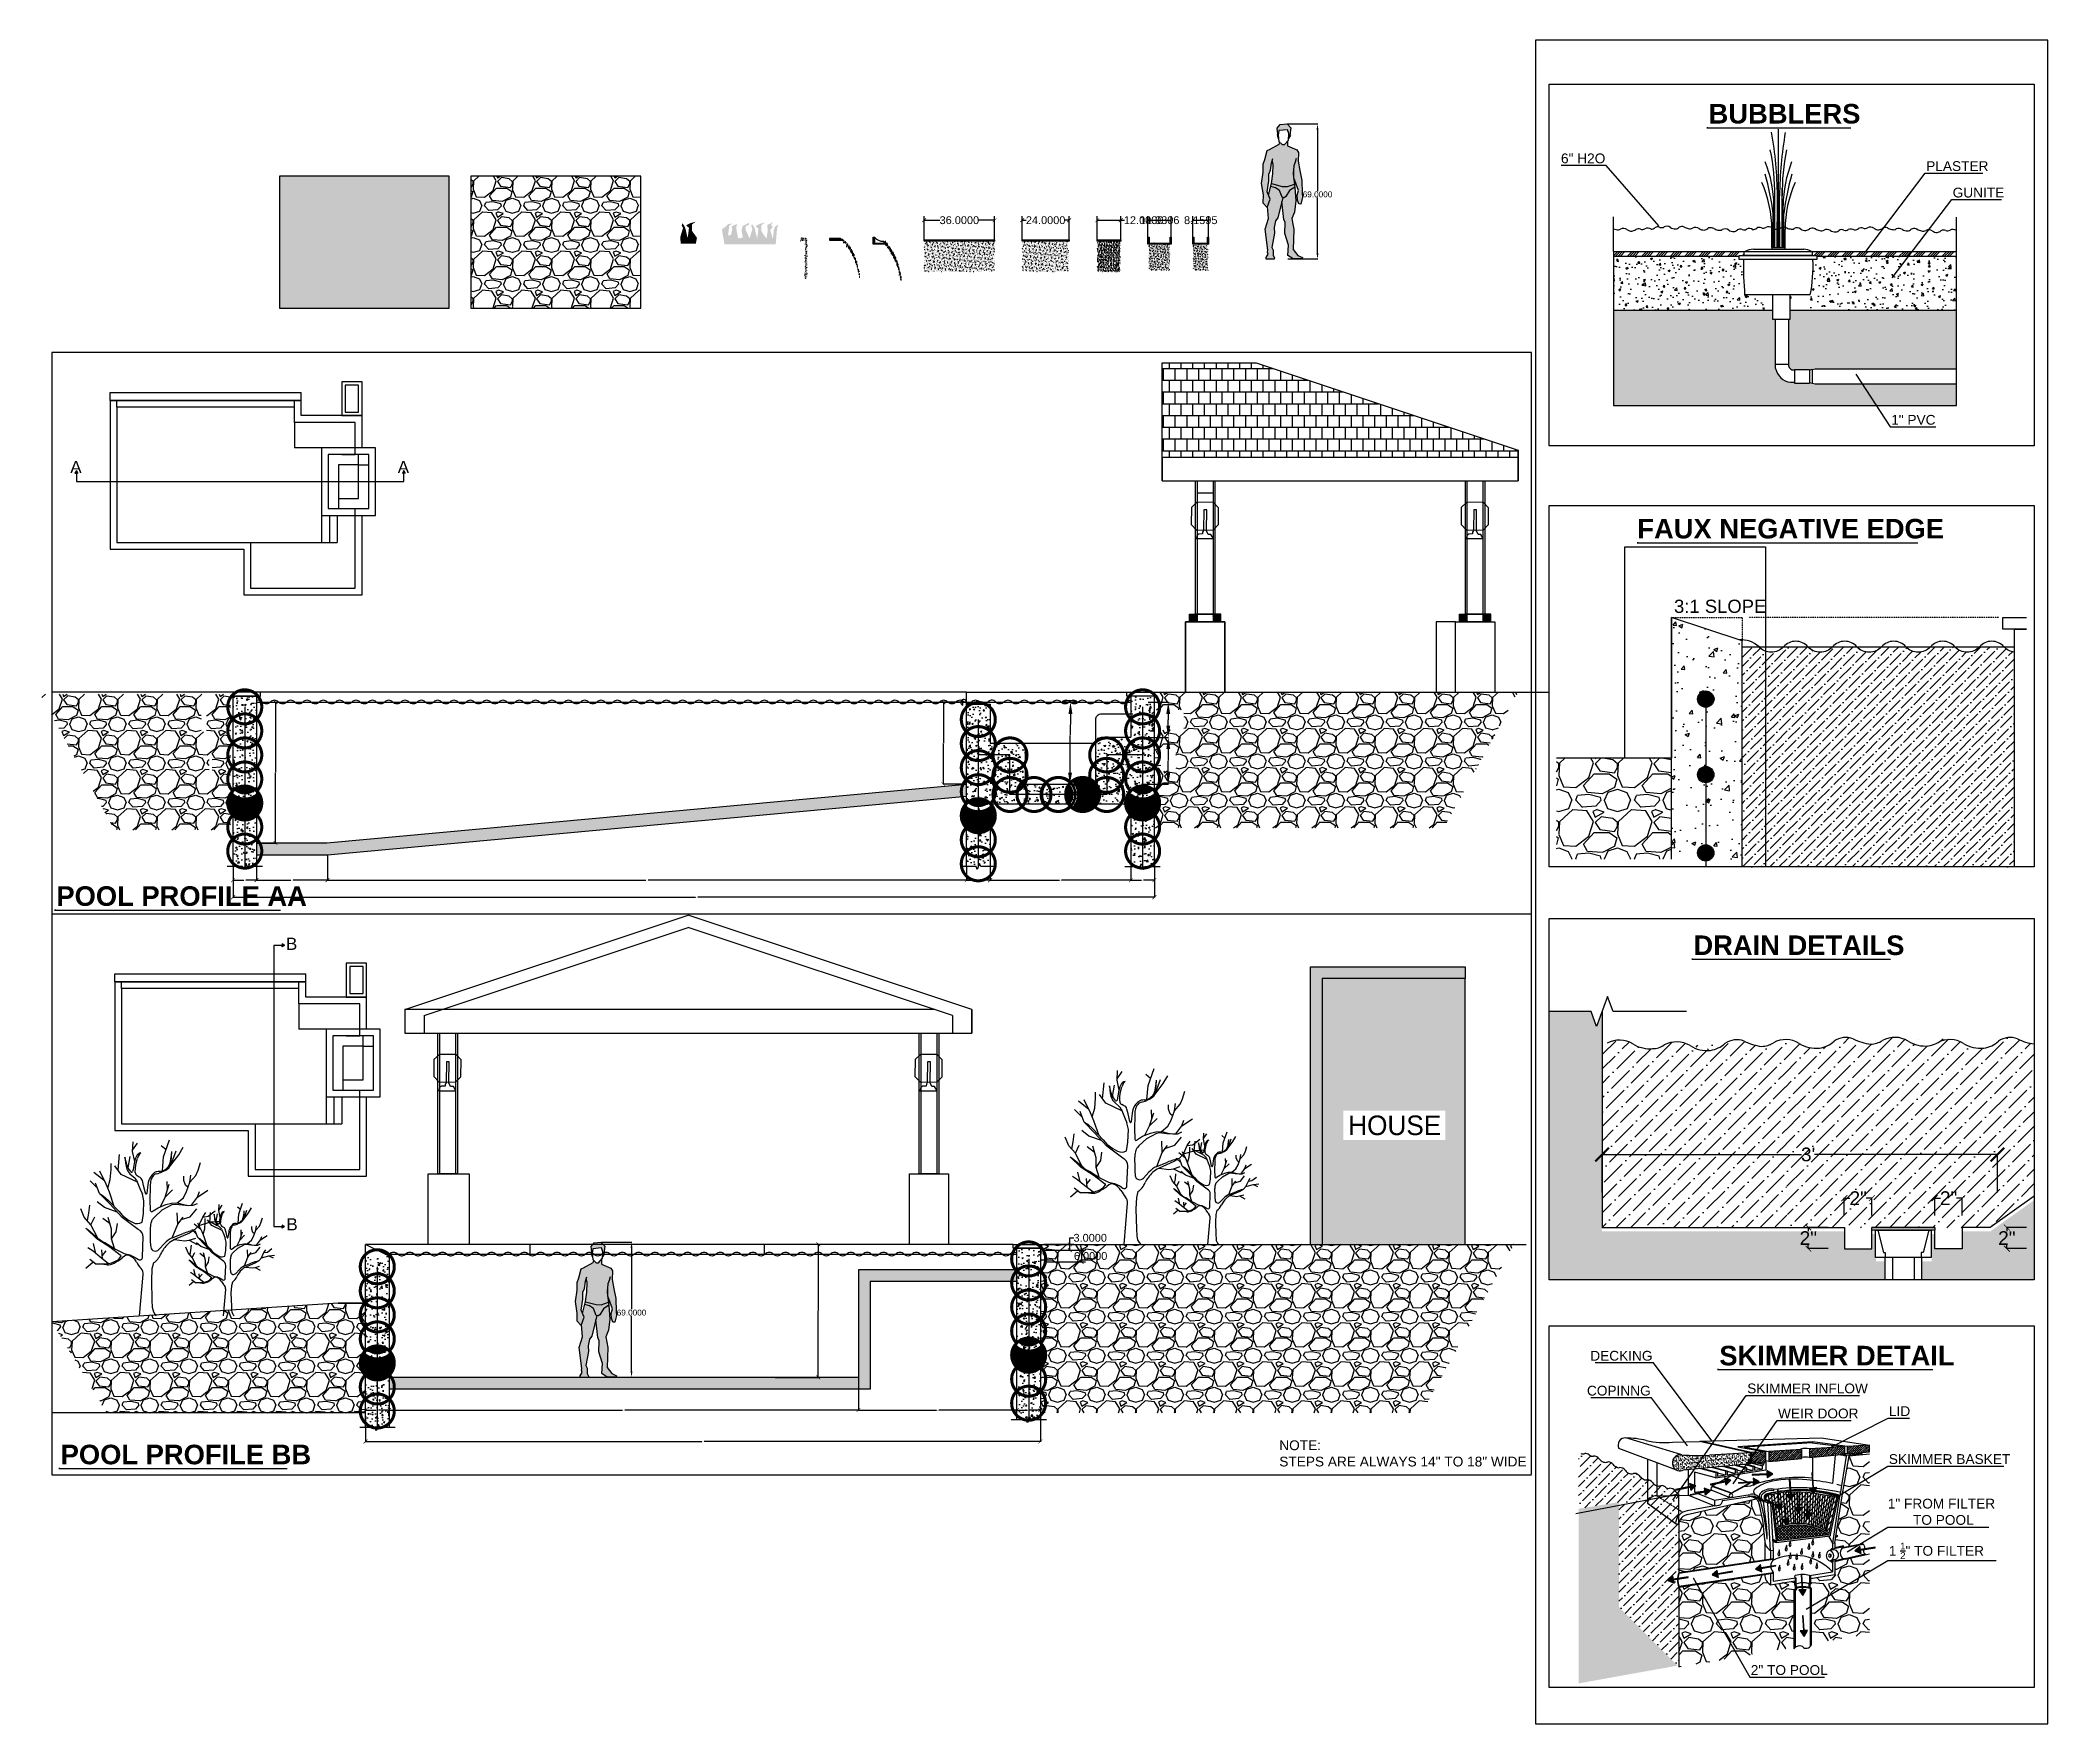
# Model space of a CAD drawing. Header units: inches. Extents: x 1 to 3312, y -950 to 1520.
# Drawn here: x 2058 to 3085, y 4 to 864 of the extents above; entities that cross this region are included whole.
import ezdxf
from ezdxf import colors
from ezdxf.entities.mleader import LeaderData, LeaderLine
from ezdxf.math import Vec2, Vec3

# ---------------------------------------------------------------- set-up
doc = ezdxf.new("R2010")
doc.units = ezdxf.units.IN
doc.header["$MEASUREMENT"] = 0
doc.linetypes.add('DASHED2', pattern=[0.375, 0.25, -0.125])
doc.linetypes.add('DOT3', pattern=[0.1, 0.05, -0.05])
doc.layers.add('2 Project Detail', color=7, linetype='Continuous')
doc.layers.add('Symbols', color=7, linetype='Continuous')
doc.styles.get("Standard").update_dxf_attribs({"font": 'arial.ttf'})
doc.dimstyles.get("Standard").update_dxf_attribs({"dimtxt": 0.18, "dimasz": 0.18, "dimexe": 0.18, "dimexo": 0.0625, "dimgap": 0.09, "dimtad": 0, "dimtih": 1, "dimtoh": 1, "dimdec": 4, "dimzin": 0, "dimdsep": 46, "dimtxsty": 'Standard', "dimcen": 0.09, "dimadec": 0, "dimazin": 0, "dimtfac": 1, "dimtdec": 4, "dimtofl": 0, "dimtmove": 0, "dimatfit": 3, "dimfxl": 1, "dimtolj": 1, "dimtzin": 0, "dimarcsym": 0})
pattern_1 = [(228.012788, (-1573.9118, -1470.5753), (-200, -225), [3.3634, -332.9772]), (184.96974, (-1576.1618, -1473.0753), (300, 25), [5.7717, -571.39812]), (132.510447, (-1581.9118, -1473.5753), (250, -275), [4.0697, -402.90081]), (267.27369, (-1591.6618, -1479.8253), (25, 500), [5.25595, -520.33895]), (292.833654, (-1591.9118, -1485.0753), (-125, 300), [5.15387, -510.23433]), (357.27369, (-1589.9118, -1489.8253), (-500, 25), [5.25595, -520.33895]), (37.69424, (-1584.6618, -1490.0753), (-325, -250), [6.95072, -688.12121]), (72.255328, (-1579.1618, -1485.8253), (175, 550), [6.5622, -649.65804]), (121.429566, (-1577.1618, -1479.5753), (-200, 325), [5.27375, -522.10183]), (175.23636, (-1579.9118, -1475.0753), (275, -25), [6.0208, -295.01906]), (222.397438, (-1585.9118, -1474.5753), (-300, -275), [7.7862, -770.83438]), (138.814075, (-1566.9118, -1480.0753), (-175, 150), [2.65752, -263.09612]), (171.469234, (-1568.9118, -1478.3253), (325, -50), [5.05593, -500.53779]), (225, (-1573.912, -1477.575), (-3e-15, -25), [3.53552, -31.81981]), (203.19859, (-1575.6618, -1474.5753), (125, 50), [1.90395, -188.49038]), (291.80141, (-1577.412, -1475.3253), (-25, 75), [2.69258, -131.93655]), (30.96376, (-1576.412, -1477.8253), (75, 50), [4.37322, -141.40057]), (161.56505, (-1572.662, -1475.575), (50, -25), [3.16227, -75.89467]), (16.38954, (-1591.9118, -1475.3253), (250, 75), [4.43, -438.57113]), (70.346176, (-1587.6618, -1474.0753), (-100, -275), [3.71652, -367.93519]), (293.19859, (-1572.6618, -1470.5753), (-50, 125), [3.80788, -186.58645]), (343.61046, (-1571.1618, -1474.0753), (-250, 75), [4.43, -438.57113]), (339.443955, (-1591.9118, -1490.8253), (-125, 50), [4.272, -209.32809]), (294.77514, (-1587.9118, -1492.3253), (-125, 275), [3.57945, -354.36608]), (66.80141, (-1572.4118, -1495.5753), (50, 125), [3.80788, -186.58645]), (17.354025, (-1570.9118, -1492.0753), (-325, -100), [4.19078, -414.88559]), (69.443955, (-1584.6618, -1495.5753), (-50, -125), [2.136, -211.46409]), (101.30993, (-1573.912, -1495.5753), (-25, 100), [1.27475, -126.20074]), (165.96376, (-1574.162, -1494.3253), (75, -25), [5.15388, -97.92377]), (186.009006, (-1579.1618, -1493.0753), (250, 25), [4.77625, -472.84808]), (303.69007, (-1576.412, -1480.075), (-25, 50), [3.60555, -86.53323]), (353.157227, (-1574.4118, -1483.0753), (425, -50), [6.29485, -623.18907]), (60.945396, (-1568.1618, -1483.8253), (-100, -175), [2.5739, -254.81685]), (90, (-1566.912, -1481.575), (-25, 25), [1.5, -23.5]), (120.256437, (-1579.6618, -1492.3253), (100, -175), [3.4731, -343.838]), (48.012788, (-1581.4118, -1489.3253), (200, 225), [6.7268, -329.6138]), (0, (-1576.912, -1484.325), (25, 25), [6.5, -18.5]), (325.304846, (-1570.4118, -1484.3253), (250, -175), [3.95285, -391.33186]), (254.054604, (-1567.162, -1486.5753), (-25, -100), [3.64005, -178.3627]), (207.645975, (-1568.1618, -1490.0753), (-475, -250), [5.92662, -586.73685]), (175.426079, (-1573.4118, -1492.8253), (-325, 25), [6.26997, -620.72684])]
pattern_2 = [(45, (-412.295, -1008.9494), (1.7500893, 6.416994), [8.25, -1.65, 0, -1.65])]
pattern_3 = [(45, (-1591.9118, -1495.5753), (-1.08894444, 1.08894444), []), (45, (-1590.8229, -1495.5753), (-1.08894444, 1.08894444), [1.925, -0.385, 0, -0.385])]
pattern_4 = [(45, (-1591.912, -568.58), (-3.6592776, 3.6592776), []), (45, (-1590.692, -568.58), (-3.6592776, 3.6592776), []), (45, (-1589.4723, -568.58), (-3.6592776, 3.6592776), []), (45, (-1588.2526, -568.58), (-3.6592776, 3.6592776), [])]
pattern_5 = [(50, (-1591.912, -568.58), (10.758903, -0.941282), [1.125, -12.375]), (355, (-1591.912, -568.58), (-2.08127, 11.282882), [0.9, -9.9]), (100.45144, (-1591.015, -568.659), (8.677633, 10.3416), [0.956103, -10.517132]), (46.1842, (-1591.912, -565.58), (16.00862, -2.48279), [1.6875, -18.5625]), (96.63564, (-1590.578, -565.787), (14.01993, 14.61178), [1.434155, -15.775706]), (351.18416, (-1591.912, -565.58), (14.01993, 14.61178), [1.35, -14.85]), (21, (-1590.412, -566.33), (8.953606, -6.039283), [1.125, -12.375]), (326, (-1590.412, -566.33), (3.64973, 10.87725), [0.9, -9.9]), (71.45144, (-1589.666, -566.833), (12.603336, 4.837967), [0.956103, -10.517132]), (37.5, (-1591.912, -568.58), (0.1823978, 4.9934078), [0, -9.78, 0, -10.05, 0, -9.9375]), (7.5, (-1591.912, -568.58), (3.946043, 5.9161757), [0, -5.73, 0, -9.555, 0, -3.7875]), (327.5, (-1595.257, -568.58), (8.0073365, -0.338323), [0, -3.75, 0, -11.7, 0, -15.525]), (317.5, (-1596.757, -568.58), (8.747793, 1.501575), [0, -4.875, 0, -7.77, 0, -11.025])]
pattern_6 = [(50, (-9741.5294, 5771.5986), (7.1726018, -0.6275213), [0.75, -8.25]), (355, (-9741.5294, 5771.5986), (-1.3875133, 7.5219213), [0.6, -6.6]), (100.451444, (-9740.932, 5771.546), (5.7850885, 6.8944), [0.637402, -7.011421]), (46.1842, (-9741.529, 5773.599), (10.6724133, -1.655193), [1.125, -12.375]), (96.635635, (-9740.64, 5773.461), (9.3466195, 9.741186), [0.956103, -10.517138]), (351.18416, (-9741.529, 5773.599), (9.346619, 9.741186), [0.9, -9.9]), (21, (-9740.5294, 5773.0986), (5.9690705, -4.026189), [0.75, -8.25]), (326, (-9740.5294, 5773.0986), (2.4331533, 7.2515005), [0.6, -6.6]), (71.451445, (-9740.032, 5772.763), (8.4022238, 3.2253115), [0.637402, -7.011421]), (37.5, (-9741.5294, 5771.5986), (0.12159855, 3.32893854), [0, -6.52, 0, -6.7, 0, -6.625]), (7.5, (-9741.5294, 5771.5986), (2.6306954, 3.9441171), [0, -3.82, 0, -6.37, 0, -2.525]), (327.5, (-9743.7594, 5771.5986), (5.33822436, -0.2255487), [0, -2.5, 0, -7.8, 0, -10.35]), (317.5, (-9744.7594, 5771.5986), (5.8318617, 1.0010498), [0, -3.25, 0, -5.18, 0, -7.35])]
pattern_7 = [(50, (-12979.302, 4395.309), (7.1726018, -0.6275213), [0.75, -8.25]), (355, (-12979.302, 4395.309), (-1.3875133, 7.5219213), [0.6, -6.6]), (100.451444, (-12978.704, 4395.2565), (5.7850885, 6.8944), [0.637402, -7.011421]), (46.1842, (-12979.302, 4397.309), (10.6724133, -1.655193), [1.125, -12.375]), (96.635635, (-12978.412, 4397.171), (9.3466195, 9.741186), [0.9561034, -10.5171376]), (351.184164, (-12979.302, 4397.309), (9.3466195, 9.741186), [0.9, -9.9]), (21, (-12978.302, 4396.809), (5.9690705, -4.026189), [0.75, -8.25]), (326, (-12978.302, 4396.809), (2.4331533, 7.2515005), [0.6, -6.6]), (71.451445, (-12977.8044, 4396.473), (8.4022238, 3.2253115), [0.637402, -7.011421]), (37.5, (-12979.3018, 4395.3088), (0.12159855, 3.32893854), [0, -6.52, 0, -6.7, 0, -6.625]), (7.5, (-12979.3018, 4395.3088), (2.6306954, 3.9441171), [0, -3.82, 0, -6.37, 0, -2.525]), (327.5, (-12981.5318, 4395.3088), (5.33822436, -0.2255487), [0, -2.5, 0, -7.8, 0, -10.35]), (317.5, (-12982.532, 4395.309), (5.8318617, 1.0010498), [0, -3.25, 0, -5.18, 0, -7.35])]

msp = doc.modelspace()

# ---------------------------------------------------------------- texts
at = {"color": 1, "ltscale": 0.5, "char_height": 6.21473, "attachment_point": 1}
for s, insert in [('A', (2073.88218, 649.0153)), ('A', (2241.2894, 649.0153)), ('B', (2184.16838, 405.30717)), ('B', (2184.38482, 261.95462))]:
    msp.add_mtext_dynamic_manual_height_columns(s, width=80.1966994, gutter_width=0.576, heights=[0], dxfattribs=dict(at, insert=insert))
at = {"color": 244, "ltscale": 0.5, "true_color": 0x991b1e, "insert": (2893.75899, 578.06886), "char_height": 6.75, "attachment_point": 1}
msp.add_mtext_dynamic_manual_height_columns('3:1 SLOPE ', width=1798.3884892, gutter_width=180, heights=[0], dxfattribs=at)
at = {"color": 0, "ltscale": 0.5, "insert": (2727.18957, 314.4182), "char_height": 10, "attachment_point": 1}
msp.add_mtext_dynamic_manual_height_columns('{\\fArchitects Daughter|b0|i0|c0|p2;HOUSE }', width=423.1545654, gutter_width=1, heights=[0], dxfattribs=at)
at = {"insert": (2691.94978, 148.39988), "char_height": 5, "attachment_point": 1}
msp.add_mtext_dynamic_manual_height_columns('NOTE: \\PSTEPS ARE ALWAYS 14" TO 18" WIDE', width=196.5360159, gutter_width=1, heights=[42.67023], dxfattribs=at)

# ---------------------------------------------------------------- blocks, each defined once
blk = doc.blocks.new('_ArchTick')
at = {"color": 0, "linetype": 'ByBlock', "const_width": 0.15}
blk.add_lwpolyline([(-0.5, -0.5), (0.5, 0.5)], dxfattribs=at)
blk = doc.blocks.new('*D98')
at = {"color": 0, "lineweight": -2, "ltscale": 0.5, "transparency": 16777216}
for p, q in [((2510.4, 762.1), (2510.4, 774)), ((2510.4, 772), (2518.4, 772)), ((2546.4, 772), (2538.3, 772)), ((2546.4, 762.1), (2546.4, 774))]:
    blk.add_line(p, q, dxfattribs=at)
at = {"layer": 'Defpoints', "color": 0, "ltscale": 0.5, "transparency": 16777216}
for p in [(2546.4, 772), (2510.4, 762), (2546.4, 762)]:
    blk.add_point(p, dxfattribs=at)
at = {"color": 0, "lineweight": -2, "ltscale": 0.5, "transparency": 16777216, "xscale": 2, "yscale": 2, "zscale": 2, "rotation": 180}
blk.add_blockref('_ArchTick', (2510.4, 772), dxfattribs=at)
at = {"color": 0, "lineweight": -2, "ltscale": 0.5, "transparency": 16777216, "xscale": 2, "yscale": 2, "zscale": 2}
blk.add_blockref('_ArchTick', (2546.4, 772), dxfattribs=at)
at = {"color": 0, "ltscale": 0.5, "transparency": 16777216, "insert": (2528.4, 772), "char_height": 4, "attachment_point": 5}
blk.add_mtext('\\A1;36.0000', dxfattribs=at)
blk = doc.blocks.new('*D76')
at = {"color": 0, "lineweight": -2, "ltscale": 0.5, "transparency": 16777216}
for p, q in [((2972.5, 257.2), (2962.3, 257.2)), ((2962.4, 257.2), (2962.4, 255.4)), ((2972.5, 246.4), (2962.3, 246.4)), ((2962.4, 246.4), (2962.4, 248.2))]:
    blk.add_line(p, q, dxfattribs=at)
at = {"layer": 'Defpoints', "color": 0, "ltscale": 0.5, "transparency": 16777216}
for p in [(2972.5, 257.2), (2962.4, 246.4), (2972.5, 246.4)]:
    blk.add_point(p, dxfattribs=at)
at = {"color": 0, "lineweight": -2, "ltscale": 0.5, "transparency": 16777216, "xscale": 3, "yscale": 3, "zscale": 3}
for p, rotation in [((2962.4, 257.2), 90), ((2962.4, 246.4), 270)]:
    blk.add_blockref('_ArchTick', p, dxfattribs=dict(at, rotation=rotation))
at = {"color": 0, "ltscale": 0.5, "transparency": 16777216, "insert": (2962.4, 251.8), "char_height": 7, "attachment_point": 5}
blk.add_mtext('\\A1;2"', dxfattribs=at)
blk = doc.blocks.new('*D77')
at = {"color": 0, "lineweight": -2, "ltscale": 0.5, "transparency": 16777216}
for p, q in [((2980.8, 263.4), (2980.8, 272.4)), ((2980.8, 272.2), (2983.7, 272.2)), ((2994.9, 272.2), (2992, 272.2)), ((2994.9, 263.4), (2994.9, 272.4))]:
    blk.add_line(p, q, dxfattribs=at)
at = {"layer": 'Defpoints', "color": 0, "ltscale": 0.5, "transparency": 16777216}
for p in [(2994.9, 272.2), (2980.8, 263.3), (2994.9, 263.3)]:
    blk.add_point(p, dxfattribs=at)
at = {"color": 0, "lineweight": -2, "ltscale": 0.5, "transparency": 16777216, "xscale": 3, "yscale": 3, "zscale": 3, "rotation": 180}
blk.add_blockref('_ArchTick', (2980.8, 272.2), dxfattribs=at)
at = {"color": 0, "lineweight": -2, "ltscale": 0.5, "transparency": 16777216, "xscale": 3, "yscale": 3, "zscale": 3}
blk.add_blockref('_ArchTick', (2994.9, 272.2), dxfattribs=at)
at = {"color": 0, "ltscale": 0.5, "transparency": 16777216, "insert": (2987.9, 272.2), "char_height": 7, "attachment_point": 5}
blk.add_mtext('\\A1;2"', dxfattribs=at)
blk = doc.blocks.new('*D78')
at = {"color": 0, "lineweight": -2, "ltscale": 0.5, "transparency": 16777216}
for p, q in [((3027, 263.4), (3027, 272.4)), ((3027, 272.2), (3029.9, 272.2)), ((3041.1, 272.2), (3038.2, 272.2)), ((3041.1, 263.4), (3041.1, 272.4))]:
    blk.add_line(p, q, dxfattribs=at)
at = {"layer": 'Defpoints', "color": 0, "ltscale": 0.5, "transparency": 16777216}
for p in [(3041.1, 272.2), (3027, 263.3), (3041.1, 263.3)]:
    blk.add_point(p, dxfattribs=at)
at = {"color": 0, "lineweight": -2, "ltscale": 0.5, "transparency": 16777216, "xscale": 3, "yscale": 3, "zscale": 3, "rotation": 180}
blk.add_blockref('_ArchTick', (3027, 272.2), dxfattribs=at)
at = {"color": 0, "lineweight": -2, "ltscale": 0.5, "transparency": 16777216, "xscale": 3, "yscale": 3, "zscale": 3}
blk.add_blockref('_ArchTick', (3041.1, 272.2), dxfattribs=at)
at = {"color": 0, "ltscale": 0.5, "transparency": 16777216, "insert": (3034.1, 272.2), "char_height": 7, "attachment_point": 5}
blk.add_mtext('\\A1;2"', dxfattribs=at)
blk = doc.blocks.new('*D79')
at = {"color": 0, "lineweight": -2, "ltscale": 0.5, "transparency": 16777216}
for p, q in [((3073.9, 257.2), (3063.8, 257.2)), ((3063.9, 257.2), (3063.9, 255.4)), ((3073.9, 246.4), (3063.8, 246.4)), ((3063.9, 246.4), (3063.9, 248.2))]:
    blk.add_line(p, q, dxfattribs=at)
at = {"layer": 'Defpoints', "color": 0, "ltscale": 0.5, "transparency": 16777216}
for p in [(3074, 257.2), (3063.9, 246.4), (3074, 246.4)]:
    blk.add_point(p, dxfattribs=at)
at = {"color": 0, "lineweight": -2, "ltscale": 0.5, "transparency": 16777216, "xscale": 3, "yscale": 3, "zscale": 3}
for p, rotation in [((3063.9, 257.2), 90), ((3063.9, 246.4), 270)]:
    blk.add_blockref('_ArchTick', p, dxfattribs=dict(at, rotation=rotation))
at = {"color": 0, "ltscale": 0.5, "transparency": 16777216, "insert": (3063.9, 251.8), "char_height": 7, "attachment_point": 5}
blk.add_mtext('\\A1;2"', dxfattribs=at)
blk = doc.blocks.new('*D80')
at = {"color": 0, "lineweight": -2, "ltscale": 0.5, "transparency": 16777216}
for p, q in [((2857, 275.1), (2857, 294.7)), ((2857, 294.5), (2958.9, 294.5)), ((3059.1, 294.5), (2965.6, 294.5)), ((3059.1, 275.1), (3059.1, 294.7))]:
    blk.add_line(p, q, dxfattribs=at)
at = {"layer": 'Defpoints', "color": 0, "ltscale": 0.5, "transparency": 16777216}
for p in [(2857, 294.5), (2857, 275), (3059.1, 275)]:
    blk.add_point(p, dxfattribs=at)
at = {"color": 0, "lineweight": -2, "ltscale": 0.5, "transparency": 16777216, "xscale": 7, "yscale": 7, "zscale": 7, "rotation": 180}
blk.add_blockref('_ArchTick', (2857, 294.5), dxfattribs=at)
at = {"color": 0, "lineweight": -2, "ltscale": 0.5, "transparency": 16777216, "xscale": 7, "yscale": 7, "zscale": 7}
blk.add_blockref('_ArchTick', (3059.1, 294.5), dxfattribs=at)
at = {"color": 0, "ltscale": 0.5, "transparency": 16777216, "insert": (2962.3, 294.5), "char_height": 7, "attachment_point": 5}
blk.add_mtext("\\A1;3'", dxfattribs=at)
blk = doc.blocks.new('*D71')
at = {"color": 0, "lineweight": -2, "ltscale": 0.5, "transparency": 16777216}
for p, q in [((2560.5, 762.1), (2560.5, 774)), ((2560.5, 772), (2562.5, 772)), ((2584.5, 772), (2582.5, 772)), ((2584.5, 762.1), (2584.5, 774))]:
    blk.add_line(p, q, dxfattribs=at)
at = {"layer": 'Defpoints', "color": 0, "ltscale": 0.5, "transparency": 16777216}
for p in [(2584.5, 772), (2560.5, 762), (2584.5, 762)]:
    blk.add_point(p, dxfattribs=at)
at = {"color": 0, "lineweight": -2, "ltscale": 0.5, "transparency": 16777216, "xscale": 2, "yscale": 2, "zscale": 2, "rotation": 180}
blk.add_blockref('_ArchTick', (2560.5, 772), dxfattribs=at)
at = {"color": 0, "lineweight": -2, "ltscale": 0.5, "transparency": 16777216, "xscale": 2, "yscale": 2, "zscale": 2}
blk.add_blockref('_ArchTick', (2584.5, 772), dxfattribs=at)
at = {"color": 0, "ltscale": 0.5, "transparency": 16777216, "insert": (2572.5, 772), "char_height": 4, "attachment_point": 5}
blk.add_mtext('\\A1;24.0000', dxfattribs=at)
blk = doc.blocks.new('*D72')
at = {"color": 0, "lineweight": -2, "ltscale": 0.5, "transparency": 16777216}
for p, q in [((2696.3, 821.2), (2711.7, 821.2)), ((2711.5, 818.2), (2711.5, 786.9)), ((2711.5, 755.2), (2711.5, 783.6)), ((2696.3, 752.2), (2711.7, 752.2))]:
    blk.add_line(p, q, dxfattribs=at)
at = {"color": 0, "ltscale": 0.5, "transparency": 16777216}
for points in [[(2711, 818.2), (2712, 818.2), (2711.5, 821.2)], [(2711, 755.2), (2712, 755.2), (2711.5, 752.2)]]:
    blk.add_solid(points, dxfattribs=at)
at = {"layer": 'Defpoints', "color": 0, "ltscale": 0.5, "transparency": 16777216}
for p in [(2696.2, 821.2), (2696.2, 752.2), (2711.5, 752.2)]:
    blk.add_point(p, dxfattribs=at)
at = {"color": 0, "ltscale": 0.5, "transparency": 16777216, "insert": (2711.5, 785.2), "char_height": 3, "attachment_point": 5}
blk.add_mtext('\\A1;69.0000', dxfattribs=at)
blk = doc.blocks.new('*D73')
at = {"color": 0, "lineweight": -2, "ltscale": 0.5, "transparency": 16777216}
for p, q in [((2598.9, 762.1), (2598.9, 774)), ((2598.9, 772), (2610.9, 772)), ((2610.9, 762.1), (2610.9, 774)), ((2610.9, 772), (2612.9, 772))]:
    blk.add_line(p, q, dxfattribs=at)
at = {"layer": 'Defpoints', "color": 0, "ltscale": 0.5, "transparency": 16777216}
for p in [(2610.9, 772), (2598.9, 762), (2610.9, 762)]:
    blk.add_point(p, dxfattribs=at)
at = {"color": 0, "lineweight": -2, "ltscale": 0.5, "transparency": 16777216, "xscale": 2, "yscale": 2, "zscale": 2, "rotation": 180}
blk.add_blockref('_ArchTick', (2598.9, 772), dxfattribs=at)
at = {"color": 0, "lineweight": -2, "ltscale": 0.5, "transparency": 16777216, "xscale": 2, "yscale": 2, "zscale": 2}
blk.add_blockref('_ArchTick', (2610.9, 772), dxfattribs=at)
at = {"color": 0, "ltscale": 0.5, "transparency": 16777216, "insert": (2622.6, 772), "char_height": 4, "attachment_point": 5}
blk.add_mtext('\\A1;12.0000', dxfattribs=at)
blk = doc.blocks.new('*D74')
at = {"color": 0, "lineweight": -2, "ltscale": 0.5, "transparency": 16777216}
for p, q in [((2624.8, 763.3), (2624.8, 774)), ((2624.8, 772), (2636.7, 772)), ((2636.7, 763.3), (2636.7, 774))]:
    blk.add_line(p, q, dxfattribs=at)
at = {"layer": 'Defpoints', "color": 0, "ltscale": 0.5, "transparency": 16777216}
for p in [(2636.7, 772), (2624.8, 763.3), (2636.7, 763.3)]:
    blk.add_point(p, dxfattribs=at)
at = {"color": 0, "lineweight": -2, "ltscale": 0.5, "transparency": 16777216, "xscale": 2, "yscale": 2, "zscale": 2, "rotation": 180}
blk.add_blockref('_ArchTick', (2624.8, 772), dxfattribs=at)
at = {"color": 0, "lineweight": -2, "ltscale": 0.5, "transparency": 16777216, "xscale": 2, "yscale": 2, "zscale": 2}
blk.add_blockref('_ArchTick', (2636.7, 772), dxfattribs=at)
at = {"color": 0, "ltscale": 0.5, "transparency": 16777216, "insert": (2630.8, 772), "char_height": 4, "attachment_point": 5}
blk.add_mtext('\\A1;11.9306', dxfattribs=at)
blk = doc.blocks.new('*D75')
at = {"color": 0, "lineweight": -2, "ltscale": 0.5, "transparency": 16777216}
for p, q in [((2647.7, 763.3), (2647.7, 774)), ((2647.7, 772), (2655.8, 772)), ((2655.8, 763.3), (2655.8, 774))]:
    blk.add_line(p, q, dxfattribs=at)
at = {"layer": 'Defpoints', "color": 0, "ltscale": 0.5, "transparency": 16777216}
for p in [(2655.8, 772), (2647.7, 763.3), (2655.8, 763.3)]:
    blk.add_point(p, dxfattribs=at)
at = {"color": 0, "lineweight": -2, "ltscale": 0.5, "transparency": 16777216, "xscale": 2, "yscale": 2, "zscale": 2, "rotation": 180}
blk.add_blockref('_ArchTick', (2647.7, 772), dxfattribs=at)
at = {"color": 0, "lineweight": -2, "ltscale": 0.5, "transparency": 16777216, "xscale": 2, "yscale": 2, "zscale": 2}
blk.add_blockref('_ArchTick', (2655.8, 772), dxfattribs=at)
at = {"color": 0, "ltscale": 0.5, "transparency": 16777216, "insert": (2651.8, 772), "char_height": 4, "attachment_point": 5}
blk.add_mtext('\\A1;8.1595', dxfattribs=at)
blk = doc.blocks.new('*D60')
at = {"color": 0, "lineweight": -2, "ltscale": 0.5, "transparency": 16777216}
for p, q in [((2345.6, 249.7), (2361, 249.7)), ((2360.8, 246.7), (2360.8, 215.4)), ((2360.8, 183.7), (2360.8, 212.1)), ((2345.6, 180.7), (2361, 180.7))]:
    blk.add_line(p, q, dxfattribs=at)
at = {"color": 0, "ltscale": 0.5, "transparency": 16777216}
for points in [[(2360.3, 246.7), (2361.3, 246.7), (2360.8, 249.7)], [(2360.3, 183.7), (2361.3, 183.7), (2360.8, 180.7)]]:
    blk.add_solid(points, dxfattribs=at)
at = {"layer": 'Defpoints', "color": 0, "ltscale": 0.5, "transparency": 16777216}
for p in [(2345.5, 249.7), (2345.5, 180.7), (2360.8, 180.7)]:
    blk.add_point(p, dxfattribs=at)
at = {"color": 0, "ltscale": 0.5, "transparency": 16777216, "insert": (2360.8, 213.7), "char_height": 3, "attachment_point": 5}
blk.add_mtext('\\A1;69.0000', dxfattribs=at)
blk = doc.blocks.new('*D90')
at = {"color": 0, "lineweight": -2, "ltscale": 0.5, "transparency": 16777216}
for p, q in [((2224.8, 160.7), (2224.8, 147.6)), ((2569.8, 160.7), (2569.8, 147.6)), ((2224.8, 147.8), (2396.7, 147.8)), ((2569.8, 147.8), (2397.9, 147.8))]:
    blk.add_line(p, q, dxfattribs=at)
at = {"layer": 'Defpoints', "color": 0, "ltscale": 0.5, "transparency": 16777216}
for p in [(2224.8, 160.8), (2569.8, 160.8), (2224.8, 147.8)]:
    blk.add_point(p, dxfattribs=at)
at = {"color": 0, "lineweight": -2, "ltscale": 0.5, "transparency": 16777216, "xscale": 2, "yscale": 2, "zscale": 2, "rotation": 180}
blk.add_blockref('_ArchTick', (2224.8, 147.8), dxfattribs=at)
at = {"color": 0, "lineweight": -2, "ltscale": 0.5, "transparency": 16777216, "xscale": 2, "yscale": 2, "zscale": 2}
blk.add_blockref('_ArchTick', (2569.8, 147.8), dxfattribs=at)
at = {"color": 0, "ltscale": 0.5, "transparency": 16777216, "insert": (2397.3, 147.8), "char_height": 0.18, "attachment_point": 5}
blk.add_mtext('\\A1;345.0000', dxfattribs=at)
blk = doc.blocks.new('*D91')
at = {"color": 0, "lineweight": -2, "ltscale": 0.5, "transparency": 16777216}
for p, q in [((2224.8, 160.8), (2224.8, 164.1)), ((2224.8, 163.9), (2230.3, 163.9)), ((2236.8, 163.9), (2231.4, 163.9)), ((2236.8, 160.8), (2236.8, 164.1))]:
    blk.add_line(p, q, dxfattribs=at)
at = {"layer": 'Defpoints', "color": 0, "ltscale": 0.5, "transparency": 16777216}
for p in [(2224.8, 160.8), (2236.8, 163.9), (2236.8, 160.8)]:
    blk.add_point(p, dxfattribs=at)
at = {"color": 0, "lineweight": -2, "ltscale": 0.5, "transparency": 16777216, "xscale": 2, "yscale": 2, "zscale": 2, "rotation": 180}
blk.add_blockref('_ArchTick', (2224.8, 163.9), dxfattribs=at)
at = {"color": 0, "lineweight": -2, "ltscale": 0.5, "transparency": 16777216, "xscale": 2, "yscale": 2, "zscale": 2}
blk.add_blockref('_ArchTick', (2236.8, 163.9), dxfattribs=at)
at = {"color": 0, "ltscale": 0.5, "transparency": 16777216, "insert": (2230.8, 163.9), "char_height": 0.18, "attachment_point": 5}
blk.add_mtext('\\A1;12.0000', dxfattribs=at)
blk = doc.blocks.new('*D92')
at = {"color": 0, "lineweight": -2, "ltscale": 0.5, "transparency": 16777216}
for p, q in [((2476.8, 180.5), (2476.8, 163.8)), ((2236.8, 160.8), (2236.8, 164.1)), ((2236.8, 163.9), (2356.2, 163.9)), ((2476.8, 163.9), (2357.4, 163.9))]:
    blk.add_line(p, q, dxfattribs=at)
at = {"layer": 'Defpoints', "color": 0, "ltscale": 0.5, "transparency": 16777216}
for p in [(2476.8, 180.6), (2236.8, 160.8), (2476.8, 163.9)]:
    blk.add_point(p, dxfattribs=at)
at = {"color": 0, "lineweight": -2, "ltscale": 0.5, "transparency": 16777216, "xscale": 2, "yscale": 2, "zscale": 2, "rotation": 180}
blk.add_blockref('_ArchTick', (2236.8, 163.9), dxfattribs=at)
at = {"color": 0, "lineweight": -2, "ltscale": 0.5, "transparency": 16777216, "xscale": 2, "yscale": 2, "zscale": 2}
blk.add_blockref('_ArchTick', (2476.8, 163.9), dxfattribs=at)
at = {"color": 0, "ltscale": 0.5, "transparency": 16777216, "insert": (2356.8, 163.9), "char_height": 0.18, "attachment_point": 5}
blk.add_mtext('\\A1;240.0000', dxfattribs=at)
blk = doc.blocks.new('*D93')
at = {"color": 0, "lineweight": -2, "ltscale": 0.5, "transparency": 16777216}
for p, q in [((2476.8, 180.5), (2476.8, 163.8)), ((2476.8, 163.9), (2516.8, 163.9)), ((2557.8, 163.9), (2517.9, 163.9)), ((2557.8, 164), (2557.8, 164.1))]:
    blk.add_line(p, q, dxfattribs=at)
at = {"layer": 'Defpoints', "color": 0, "ltscale": 0.5, "transparency": 16777216}
for p in [(2476.8, 180.6), (2557.8, 163.9), (2557.8, 163.9)]:
    blk.add_point(p, dxfattribs=at)
at = {"color": 0, "lineweight": -2, "ltscale": 0.5, "transparency": 16777216, "xscale": 2, "yscale": 2, "zscale": 2, "rotation": 180}
blk.add_blockref('_ArchTick', (2476.8, 163.9), dxfattribs=at)
at = {"color": 0, "lineweight": -2, "ltscale": 0.5, "transparency": 16777216, "xscale": 2, "yscale": 2, "zscale": 2}
blk.add_blockref('_ArchTick', (2557.8, 163.9), dxfattribs=at)
at = {"color": 0, "ltscale": 0.5, "transparency": 16777216, "insert": (2517.3, 163.9), "char_height": 0.18, "attachment_point": 5}
blk.add_mtext('\\A1;81.0000', dxfattribs=at)
blk = doc.blocks.new('*D94')
at = {"color": 0, "lineweight": -2, "ltscale": 0.5, "transparency": 16777216}
for p, q in [((2557.8, 164), (2557.8, 164.1)), ((2557.8, 163.9), (2563.3, 163.9)), ((2569.8, 163.9), (2564.4, 163.9)), ((2569.8, 164), (2569.8, 164.1))]:
    blk.add_line(p, q, dxfattribs=at)
at = {"layer": 'Defpoints', "color": 0, "ltscale": 0.5, "transparency": 16777216}
for p in [(2557.8, 163.9), (2569.8, 163.9), (2569.8, 163.9)]:
    blk.add_point(p, dxfattribs=at)
at = {"color": 0, "lineweight": -2, "ltscale": 0.5, "transparency": 16777216, "xscale": 2, "yscale": 2, "zscale": 2, "rotation": 180}
blk.add_blockref('_ArchTick', (2557.8, 163.9), dxfattribs=at)
at = {"color": 0, "lineweight": -2, "ltscale": 0.5, "transparency": 16777216, "xscale": 2, "yscale": 2, "zscale": 2}
blk.add_blockref('_ArchTick', (2569.8, 163.9), dxfattribs=at)
at = {"color": 0, "ltscale": 0.5, "transparency": 16777216, "insert": (2563.8, 163.9), "char_height": 0.18, "attachment_point": 5}
blk.add_mtext('\\A1;12.0000', dxfattribs=at)
blk = doc.blocks.new('*D95')
at = {"color": 0, "lineweight": -2, "ltscale": 0.5, "transparency": 16777216}
for p, q in [((2434.2, 248.6), (2456.4, 248.6)), ((2456.3, 248.6), (2456.3, 214.7)), ((2456.3, 180.6), (2456.3, 214.4)), ((2434.2, 180.6), (2456.4, 180.6))]:
    blk.add_line(p, q, dxfattribs=at)
at = {"layer": 'Defpoints', "color": 0, "ltscale": 0.5, "transparency": 16777216}
for p in [(2434.2, 248.6), (2456.3, 248.6), (2434.2, 180.6)]:
    blk.add_point(p, dxfattribs=at)
at = {"color": 0, "lineweight": -2, "ltscale": 0.5, "transparency": 16777216, "xscale": 2, "yscale": 2, "zscale": 2}
for p, rotation in [((2456.3, 248.6), 90), ((2456.3, 180.6), 270)]:
    blk.add_blockref('_ArchTick', p, dxfattribs=dict(at, rotation=rotation))
at = {"color": 0, "ltscale": 0.5, "transparency": 16777216, "insert": (2456.3, 214.6), "char_height": 0.18, "attachment_point": 5}
blk.add_mtext('\\A1;68.0000', dxfattribs=at)
blk = doc.blocks.new('*D58')
at = {"color": 0, "lineweight": -2, "ltscale": 0.5, "transparency": 16777216}
for p, q in [((2571.6, 248.6), (2586.9, 248.6)), ((2584.9, 248.6), (2584.9, 251.9)), ((2584.9, 251.9), (2586.9, 251.9)), ((2584.9, 245.6), (2584.9, 248.6)), ((2571.6, 245.6), (2586.9, 245.6))]:
    blk.add_line(p, q, dxfattribs=at)
at = {"layer": 'Defpoints', "color": 0, "ltscale": 0.5, "transparency": 16777216}
for p in [(2571.5, 248.6), (2571.5, 245.6), (2584.9, 245.6)]:
    blk.add_point(p, dxfattribs=at)
at = {"color": 0, "lineweight": -2, "ltscale": 0.5, "transparency": 16777216, "xscale": 2, "yscale": 2, "zscale": 2}
for p, rotation in [((2584.9, 248.6), 90), ((2584.9, 245.6), 270)]:
    blk.add_blockref('_ArchTick', p, dxfattribs=dict(at, rotation=rotation))
at = {"color": 0, "ltscale": 0.5, "transparency": 16777216, "insert": (2595.3, 251.9), "char_height": 4, "attachment_point": 5}
blk.add_mtext('\\A1;3.0000', dxfattribs=at)
blk = doc.blocks.new('*D59')
at = {"color": 0, "lineweight": -2, "ltscale": 0.5, "transparency": 16777216}
for p, q in [((2571.6, 245.6), (2592.9, 245.6)), ((2571.6, 239.6), (2592.9, 239.6)), ((2590.9, 245.6), (2590.9, 239.6))]:
    blk.add_line(p, q, dxfattribs=at)
at = {"layer": 'Defpoints', "color": 0, "ltscale": 0.5, "transparency": 16777216}
for p in [(2571.5, 245.6), (2571.5, 239.6), (2590.9, 239.6)]:
    blk.add_point(p, dxfattribs=at)
at = {"color": 0, "lineweight": -2, "ltscale": 0.5, "transparency": 16777216, "xscale": 2, "yscale": 2, "zscale": 2}
for p, rotation in [((2590.9, 245.6), 90), ((2590.9, 239.6), 270)]:
    blk.add_blockref('_ArchTick', p, dxfattribs=dict(at, rotation=rotation))
at = {"color": 0, "ltscale": 0.5, "transparency": 16777216, "insert": (2595.5, 242.6), "char_height": 4, "attachment_point": 5}
blk.add_mtext('\\A1;6.0000', dxfattribs=at)
blk = doc.blocks.new('*D55')
at = {"color": 0, "lineweight": -2, "ltscale": 0.5, "transparency": 16777216}
for p, q in [((2585.4, 525.7), (2585.1, 525.7)), ((2585.2, 519.7), (2585.1, 508.8)), ((2585, 489.7), (2585.1, 508.5)), ((2585.1, 483.7), (2584.8, 483.7))]:
    blk.add_line(p, q, dxfattribs=at)
at = {"color": 0, "ltscale": 0.5, "transparency": 16777216}
for points in [[(2584.2, 519.7), (2586.2, 519.7), (2585.2, 525.7)], [(2584, 489.7), (2586, 489.7), (2584.9, 483.7)]]:
    blk.add_solid(points, dxfattribs=at)
at = {"layer": 'Defpoints', "color": 0, "ltscale": 0.5, "transparency": 16777216}
for p in [(2585.5, 525.7), (2584.9, 483.7), (2585.2, 483.7)]:
    blk.add_point(p, dxfattribs=at)
at = {"color": 0, "ltscale": 0.5, "transparency": 16777216, "insert": (2585.1, 508.6), "char_height": 0.18, "attachment_point": 5}
blk.add_mtext('\\A1;42.0010', dxfattribs=at)
blk = doc.blocks.new('*D56')
at = {"color": 0, "lineweight": -2, "ltscale": 0.5, "transparency": 16777216}
for p, q in [((2625, 525.7), (2635.4, 525.7)), ((2635.2, 519.7), (2635.2, 516.9)), ((2635.2, 513.7), (2635.2, 516.6)), ((2625, 507.7), (2635.4, 507.7))]:
    blk.add_line(p, q, dxfattribs=at)
at = {"color": 0, "ltscale": 0.5, "transparency": 16777216}
for points in [[(2634.2, 519.7), (2636.2, 519.7), (2635.2, 525.7)], [(2634.2, 513.7), (2636.2, 513.7), (2635.2, 507.7)]]:
    blk.add_solid(points, dxfattribs=at)
at = {"layer": 'Defpoints', "color": 0, "ltscale": 0.5, "transparency": 16777216}
for p in [(2625, 525.7), (2635.2, 525.7), (2625, 507.7)]:
    blk.add_point(p, dxfattribs=at)
at = {"color": 0, "ltscale": 0.5, "transparency": 16777216, "insert": (2635.2, 516.7), "char_height": 0.18, "attachment_point": 5}
blk.add_mtext('\\A1;18.0000', dxfattribs=at)
blk = doc.blocks.new('*D57')
at = {"color": 0, "lineweight": -2, "ltscale": 0.5, "transparency": 16777216}
for p, q in [((2621.5, 507.7), (2635.4, 507.7)), ((2635.2, 501.7), (2635.2, 495.9)), ((2635.2, 489.7), (2635.2, 495.6)), ((2621.5, 483.7), (2635.4, 483.7))]:
    blk.add_line(p, q, dxfattribs=at)
at = {"color": 0, "ltscale": 0.5, "transparency": 16777216}
for points in [[(2634.2, 501.7), (2636.2, 501.7), (2635.2, 507.7)], [(2634.2, 489.7), (2636.2, 489.7), (2635.2, 483.7)]]:
    blk.add_solid(points, dxfattribs=at)
at = {"layer": 'Defpoints', "color": 0, "ltscale": 0.5, "transparency": 16777216}
for p in [(2621.4, 507.7), (2635.2, 507.7), (2621.4, 483.7)]:
    blk.add_point(p, dxfattribs=at)
at = {"color": 0, "ltscale": 0.5, "transparency": 16777216, "insert": (2635.2, 495.7), "char_height": 0.18, "attachment_point": 5}
blk.add_mtext('\\A1;24.0000', dxfattribs=at)
blk = doc.blocks.new('*D81')
at = {"color": 0, "lineweight": -2, "ltscale": 0.5, "transparency": 16777216}
for p, q in [((2157.1, 443.9), (2157.1, 425.9)), ((2628.1, 443.9), (2628.1, 425.9)), ((2157.1, 426), (2393.5, 426)), ((2628.1, 426), (2394.7, 426))]:
    blk.add_line(p, q, dxfattribs=at)
at = {"layer": 'Defpoints', "color": 0, "ltscale": 0.5, "transparency": 16777216}
for p in [(2157.1, 444), (2628.1, 444), (2628.1, 426)]:
    blk.add_point(p, dxfattribs=at)
at = {"color": 0, "lineweight": -2, "ltscale": 0.5, "transparency": 16777216, "xscale": 2, "yscale": 2, "zscale": 2, "rotation": 180}
blk.add_blockref('_ArchTick', (2157.1, 426), dxfattribs=at)
at = {"color": 0, "lineweight": -2, "ltscale": 0.5, "transparency": 16777216, "xscale": 2, "yscale": 2, "zscale": 2}
blk.add_blockref('_ArchTick', (2628.1, 426), dxfattribs=at)
at = {"color": 0, "ltscale": 0.5, "transparency": 16777216, "insert": (2394.1, 426), "char_height": 0.18, "attachment_point": 5}
blk.add_mtext('\\A1;471.0000', dxfattribs=at)
blk = doc.blocks.new('*D82')
at = {"color": 0, "lineweight": -2, "ltscale": 0.5, "transparency": 16777216}
for p, q in [((2616.1, 446), (2616.1, 434.5)), ((2628.1, 446), (2628.1, 434.5)), ((2616.1, 434.7), (2621.6, 434.7)), ((2628.1, 434.7), (2622.6, 434.7))]:
    blk.add_line(p, q, dxfattribs=at)
at = {"layer": 'Defpoints', "color": 0, "ltscale": 0.5, "transparency": 16777216}
for p in [(2616.1, 446.1), (2628.1, 446.1), (2616.1, 434.7)]:
    blk.add_point(p, dxfattribs=at)
at = {"color": 0, "lineweight": -2, "ltscale": 0.5, "transparency": 16777216, "xscale": 2, "yscale": 2, "zscale": 2, "rotation": 180}
blk.add_blockref('_ArchTick', (2616.1, 434.7), dxfattribs=at)
at = {"color": 0, "lineweight": -2, "ltscale": 0.5, "transparency": 16777216, "xscale": 2, "yscale": 2, "zscale": 2}
blk.add_blockref('_ArchTick', (2628.1, 434.7), dxfattribs=at)
at = {"color": 0, "ltscale": 0.5, "transparency": 16777216, "insert": (2622.1, 434.7), "char_height": 0.18, "attachment_point": 5}
blk.add_mtext('\\A1;12.0000', dxfattribs=at)
blk = doc.blocks.new('*D83')
at = {"color": 0, "lineweight": -2, "ltscale": 0.5, "transparency": 16777216}
for p, q in [((2544.1, 441.6), (2544.1, 434.5)), ((2616.1, 446), (2616.1, 434.5)), ((2544.1, 434.7), (2579.6, 434.7)), ((2616.1, 434.7), (2580.6, 434.7))]:
    blk.add_line(p, q, dxfattribs=at)
at = {"layer": 'Defpoints', "color": 0, "ltscale": 0.5, "transparency": 16777216}
for p in [(2544.1, 441.7), (2616.1, 446.1), (2544.1, 434.7)]:
    blk.add_point(p, dxfattribs=at)
at = {"color": 0, "lineweight": -2, "ltscale": 0.5, "transparency": 16777216, "xscale": 2, "yscale": 2, "zscale": 2, "rotation": 180}
blk.add_blockref('_ArchTick', (2544.1, 434.7), dxfattribs=at)
at = {"color": 0, "lineweight": -2, "ltscale": 0.5, "transparency": 16777216, "xscale": 2, "yscale": 2, "zscale": 2}
blk.add_blockref('_ArchTick', (2616.1, 434.7), dxfattribs=at)
at = {"color": 0, "ltscale": 0.5, "transparency": 16777216, "insert": (2580.1, 434.7), "char_height": 0.18, "attachment_point": 5}
blk.add_mtext('\\A1;72.0000', dxfattribs=at)
blk = doc.blocks.new('*D84')
at = {"color": 0, "lineweight": -2, "ltscale": 0.5, "transparency": 16777216}
for p, q in [((2532.1, 441.6), (2532.1, 434.5)), ((2544.1, 441.6), (2544.1, 434.5)), ((2532.1, 434.7), (2537.6, 434.7)), ((2544.1, 434.7), (2538.6, 434.7))]:
    blk.add_line(p, q, dxfattribs=at)
at = {"layer": 'Defpoints', "color": 0, "ltscale": 0.5, "transparency": 16777216}
for p in [(2532.1, 441.7), (2544.1, 441.7), (2532.1, 434.7)]:
    blk.add_point(p, dxfattribs=at)
at = {"color": 0, "lineweight": -2, "ltscale": 0.5, "transparency": 16777216, "xscale": 2, "yscale": 2, "zscale": 2, "rotation": 180}
blk.add_blockref('_ArchTick', (2532.1, 434.7), dxfattribs=at)
at = {"color": 0, "lineweight": -2, "ltscale": 0.5, "transparency": 16777216, "xscale": 2, "yscale": 2, "zscale": 2}
blk.add_blockref('_ArchTick', (2544.1, 434.7), dxfattribs=at)
at = {"color": 0, "ltscale": 0.5, "transparency": 16777216, "insert": (2538.1, 434.7), "char_height": 0.18, "attachment_point": 5}
blk.add_mtext('\\A1;12.0000', dxfattribs=at)
blk = doc.blocks.new('*D85')
at = {"color": 0, "lineweight": -2, "ltscale": 0.5, "transparency": 16777216}
for p, q in [((2205.4, 447.7), (2205.4, 434.5)), ((2532.1, 441.6), (2532.1, 434.5)), ((2205.4, 434.7), (2368.1, 434.7)), ((2532.1, 434.7), (2369.3, 434.7))]:
    blk.add_line(p, q, dxfattribs=at)
at = {"layer": 'Defpoints', "color": 0, "ltscale": 0.5, "transparency": 16777216}
for p in [(2205.4, 447.7), (2532.1, 441.7), (2205.4, 434.7)]:
    blk.add_point(p, dxfattribs=at)
at = {"color": 0, "lineweight": -2, "ltscale": 0.5, "transparency": 16777216, "xscale": 2, "yscale": 2, "zscale": 2, "rotation": 180}
blk.add_blockref('_ArchTick', (2205.4, 434.7), dxfattribs=at)
at = {"color": 0, "lineweight": -2, "ltscale": 0.5, "transparency": 16777216, "xscale": 2, "yscale": 2, "zscale": 2}
blk.add_blockref('_ArchTick', (2532.1, 434.7), dxfattribs=at)
at = {"color": 0, "ltscale": 0.5, "transparency": 16777216, "insert": (2368.7, 434.7), "char_height": 0.18, "attachment_point": 5}
blk.add_mtext('\\A1;326.7253', dxfattribs=at)
blk = doc.blocks.new('*D86')
at = {"color": 0, "lineweight": -2, "ltscale": 0.5, "transparency": 16777216}
for p, q in [((2169.1, 447.7), (2169.1, 434.5)), ((2205.4, 447.7), (2205.4, 434.5)), ((2169.1, 434.7), (2186.7, 434.7)), ((2205.4, 434.7), (2187.8, 434.7))]:
    blk.add_line(p, q, dxfattribs=at)
at = {"layer": 'Defpoints', "color": 0, "ltscale": 0.5, "transparency": 16777216}
for p in [(2169.1, 447.7), (2205.4, 447.7), (2169.1, 434.7)]:
    blk.add_point(p, dxfattribs=at)
at = {"color": 0, "lineweight": -2, "ltscale": 0.5, "transparency": 16777216, "xscale": 2, "yscale": 2, "zscale": 2, "rotation": 180}
blk.add_blockref('_ArchTick', (2169.1, 434.7), dxfattribs=at)
at = {"color": 0, "lineweight": -2, "ltscale": 0.5, "transparency": 16777216, "xscale": 2, "yscale": 2, "zscale": 2}
blk.add_blockref('_ArchTick', (2205.4, 434.7), dxfattribs=at)
at = {"color": 0, "ltscale": 0.5, "transparency": 16777216, "insert": (2187.2, 434.7), "char_height": 0.18, "attachment_point": 5}
blk.add_mtext('\\A1;36.2747', dxfattribs=at)
blk = doc.blocks.new('*D87')
at = {"color": 0, "lineweight": -2, "ltscale": 0.5, "transparency": 16777216}
for p, q in [((2157.1, 443.9), (2157.1, 434.5)), ((2169.1, 447.7), (2169.1, 434.5)), ((2157.1, 434.7), (2162.6, 434.7)), ((2169.1, 434.7), (2163.6, 434.7))]:
    blk.add_line(p, q, dxfattribs=at)
at = {"layer": 'Defpoints', "color": 0, "ltscale": 0.5, "transparency": 16777216}
for p in [(2157.1, 444), (2169.1, 447.7), (2157.1, 434.7)]:
    blk.add_point(p, dxfattribs=at)
at = {"color": 0, "lineweight": -2, "ltscale": 0.5, "transparency": 16777216, "xscale": 2, "yscale": 2, "zscale": 2, "rotation": 180}
blk.add_blockref('_ArchTick', (2157.1, 434.7), dxfattribs=at)
at = {"color": 0, "lineweight": -2, "ltscale": 0.5, "transparency": 16777216, "xscale": 2, "yscale": 2, "zscale": 2}
blk.add_blockref('_ArchTick', (2169.1, 434.7), dxfattribs=at)
at = {"color": 0, "ltscale": 0.5, "transparency": 16777216, "insert": (2163.1, 434.7), "char_height": 0.18, "attachment_point": 5}
blk.add_mtext('\\A1;12.0000', dxfattribs=at)
blk = doc.blocks.new('*D88')
at = {"color": 0, "lineweight": -2, "ltscale": 0.5, "transparency": 16777216}
for p, q in [((2531.5, 525.7), (2520.1, 525.7)), ((2520.3, 525.7), (2520.3, 504.9)), ((2520.3, 483.7), (2520.3, 504.6)), ((2532, 483.7), (2520.1, 483.7))]:
    blk.add_line(p, q, dxfattribs=at)
at = {"layer": 'Defpoints', "color": 0, "ltscale": 0.5, "transparency": 16777216}
for p in [(2520.3, 525.7), (2531.5, 525.7), (2532.1, 483.7)]:
    blk.add_point(p, dxfattribs=at)
at = {"color": 0, "lineweight": -2, "ltscale": 0.5, "transparency": 16777216, "xscale": 2, "yscale": 2, "zscale": 2}
for p, rotation in [((2520.3, 525.7), 90), ((2520.3, 483.7), 270)]:
    blk.add_blockref('_ArchTick', p, dxfattribs=dict(at, rotation=rotation))
at = {"color": 0, "ltscale": 0.5, "transparency": 16777216, "insert": (2520.3, 504.7), "char_height": 0.18, "attachment_point": 5}
blk.add_mtext('\\A1;42.0000', dxfattribs=at)
blk = doc.blocks.new('*D89')
at = {"color": 0, "lineweight": -2, "ltscale": 0.5, "transparency": 16777216}
for p, q in [((2169.1, 525.7), (2178.9, 525.7)), ((2178.8, 525.7), (2178.8, 489.9)), ((2178.8, 453.7), (2178.8, 489.6)), ((2169.1, 453.7), (2178.9, 453.7))]:
    blk.add_line(p, q, dxfattribs=at)
at = {"layer": 'Defpoints', "color": 0, "ltscale": 0.5, "transparency": 16777216}
for p in [(2169.1, 525.7), (2178.8, 525.7), (2169.1, 453.7)]:
    blk.add_point(p, dxfattribs=at)
at = {"color": 0, "lineweight": -2, "ltscale": 0.5, "transparency": 16777216, "xscale": 2, "yscale": 2, "zscale": 2}
for p, rotation in [((2178.8, 525.7), 90), ((2178.8, 453.7), 270)]:
    blk.add_blockref('_ArchTick', p, dxfattribs=dict(at, rotation=rotation))
at = {"color": 0, "ltscale": 0.5, "transparency": 16777216, "insert": (2178.8, 489.7), "char_height": 0.18, "attachment_point": 5}
blk.add_mtext('\\A1;72.0000', dxfattribs=at)
blk = doc.blocks.new('WALL_1')
at = {"layer": 'Symbols'}
for points in [[(5.026474, -3.99337), (4.567749, 4.577911), (1.784088, 7.009254), (-6.792984, 6.736977), (-9.413773, 4.040749), (-9.144516, -4.443169), (-6.35202, -7.154274), (2.318344, -6.879044)], [(9.414139, -4.040749), (9.042755, 4.719955), (6.939926, 3.346664), (6.984283, 1.948196), (5.239517, 1.052925), (-5.481857, 0.712555), (-5.4375, -0.685867), (5.193741, -0.441742), (5.954315, -0.884216), (6.886642, -0.854622), (7.039032, -2.716232), (7.721237, -3.627823)]]:
    blk.add_lwpolyline(points, close=True, dxfattribs=at)

# ---------------------------------------------------------------- dimensions: what is measured, and where the dimension line sits
at = {"color": 251, "ltscale": 0.5, "true_color": 0x636466}
for base, p1, p2, angle, override, picture, middle in [((2711.49458, 752.23282), (2696.24134, 821.23282), (2696.24134, 752.23282), 270, {"dimtxt": 3, "dimasz": 3}, '*D72', (2711.49458, 785.23282)), ((2584.94604, 483.73981), (2585.47105, 525.73819), (2585.1776, 483.73819), 269.59967637, {"dimasz": 6}, '*D55', (2585.12002, 508.64022)), ((2635.21453, 525.73819), (2624.97714, 507.73819), (2624.97714, 525.73819), 90, {"dimasz": 6}, '*D56', (2635.21453, 516.73819)), ((2635.21453, 507.73819), (2621.41801, 483.73819), (2621.41801, 507.73819), 90, {"dimasz": 6}, '*D57', (2635.21453, 495.73819)), ((2360.79299, 180.73291), (2345.53975, 249.73291), (2345.53975, 180.73291), 270, {"dimtxt": 3, "dimasz": 3}, '*D60', (2360.79299, 213.73291))]:
    dim = msp.add_linear_dim(base=base, p1=p1, p2=p2, angle=angle, dimstyle='Standard', override=override, dxfattribs=at)
    dim.commit()
    dim.dimension.update_dxf_attribs({"geometry": picture, "text_midpoint": middle, "dimtype": 161})
at = {"color": 1, "ltscale": 0.5}
for base, p1, p2, override, picture, middle in [((2546.38673, 771.98918), (2510.38673, 762.02387), (2546.38673, 762.02387), {"dimtxt": 4, "dimasz": 2, "dimexe": 2, "dimblk1": 'ArchTick', "dimblk2": 'ArchTick', "dimsah": 1}, '*D98', (2528.38673, 771.98918)), ((2584.47686, 771.98918), (2560.47686, 762.02387), (2584.47686, 762.02387), {"dimtxt": 4, "dimasz": 2, "dimexe": 2, "dimblk1": 'ArchTick', "dimblk2": 'ArchTick', "dimsah": 1}, '*D71', (2572.47686, 771.98918)), ((2610.89235, 771.98918), (2598.89235, 762.02387), (2610.89235, 762.02387), {"dimtxt": 4, "dimasz": 2, "dimexe": 2, "dimblk1": 'ArchTick', "dimblk2": 'ArchTick', "dimsah": 1}, '*D73', (2622.64402, 771.98918)), ((2224.83484, 147.78032), (2569.83484, 160.7648), (2224.83484, 160.7648), {"dimasz": 2, "dimblk1": 'ArchTick', "dimblk2": 'ArchTick', "dimsah": 1}, '*D90', (2397.33484, 147.78032))]:
    dim = msp.add_linear_dim(base=base, p1=p1, p2=p2, dimstyle='Standard', override=override, dxfattribs=at)
    dim.commit()
    dim.dimension.update_dxf_attribs({"geometry": picture, "text_midpoint": middle})
for base, p1, p2, angle, override, picture, middle in [((2636.72473, 771.98918), (2624.79409, 763.2668), (2636.72473, 763.2668), 0, {"dimtxt": 4, "dimasz": 2, "dimexe": 2, "dimblk1": 'ArchTick', "dimblk2": 'ArchTick', "dimsah": 1}, '*D74', (2630.75941, 771.98918)), ((2655.83259, 771.98918), (2647.67307, 763.2668), (2655.83259, 763.2668), 0, {"dimtxt": 4, "dimasz": 2, "dimexe": 2, "dimblk1": 'ArchTick', "dimblk2": 'ArchTick', "dimsah": 1}, '*D75', (2651.75283, 771.98918)), ((2584.923, 245.5589), (2571.54594, 248.5589), (2571.54594, 245.5589), 270, {"dimtxt": 4, "dimasz": 2, "dimexe": 2, "dimblk1": 'ArchTick', "dimblk2": 'ArchTick', "dimsah": 1}, '*D58', (2595.30768, 251.86345)), ((2590.9329, 239.5589), (2571.54594, 245.5589), (2571.54594, 239.5589), 270, {"dimtxt": 4, "dimasz": 2, "dimexe": 2, "dimblk1": 'ArchTick', "dimblk2": 'ArchTick', "dimsah": 1, "dimtmove": 2}, '*D59', (2595.45288, 242.5589))]:
    dim = msp.add_linear_dim(base=base, p1=p1, p2=p2, angle=angle, dimstyle='Standard', override=override, dxfattribs=at)
    dim.commit()
    dim.dimension.update_dxf_attribs({"geometry": picture, "text_midpoint": middle, "dimtype": 161})
at = {"color": 251, "ltscale": 0.5, "true_color": 0x636466}
for base, p1, p2, picture, middle in [((2178.76672, 525.73819), (2169.08488, 453.73819), (2169.08488, 525.73819), '*D89', (2178.76672, 489.73819)), ((2520.31785, 525.73819), (2532.08488, 483.73819), (2531.53317, 525.73819), '*D88', (2520.31785, 504.73819)), ((2456.26988, 248.5589), (2434.18483, 180.5589), (2434.18483, 248.5589), '*D95', (2456.26988, 214.5589))]:
    dim = msp.add_linear_dim(base=base, p1=p1, p2=p2, angle=90, dimstyle='Standard', override={"dimasz": 2, "dimblk1": 'ArchTick', "dimblk2": 'ArchTick', "dimsah": 1}, dxfattribs=at)
    dim.commit()
    dim.dimension.update_dxf_attribs({"geometry": picture, "text_midpoint": middle})
for base, p1, p2, picture, middle in [((2157.08488, 434.6533), (2169.08488, 447.73819), (2157.08488, 443.98454), '*D87', (2163.08488, 434.6533)), ((2169.084881, 434.653297), (2205.359534, 447.738188), (2169.084881, 447.738188), '*D86', (2187.222207, 434.653297)), ((2205.359534, 434.653297), (2532.084881, 441.690719), (2205.359534, 447.738188), '*D85', (2368.722207, 434.653297)), ((2532.08488, 434.6533), (2544.08488, 441.69072), (2532.08488, 441.69072), '*D84', (2538.08488, 434.6533)), ((2544.08488, 434.6533), (2616.08488, 446.1111), (2544.08488, 441.69072), '*D83', (2580.08488, 434.6533)), ((2616.08488, 434.6533), (2628.08488, 446.1111), (2616.08488, 446.1111), '*D82', (2622.08488, 434.6533)), ((2476.83484, 163.93687), (2236.83484, 160.7648), (2476.83484, 180.5589), '*D92', (2356.83484, 163.93687)), ((2557.83484, 163.93687), (2476.83484, 180.5589), (2557.83484, 163.93687), '*D93', (2517.33484, 163.93687)), ((2236.83484, 163.93687), (2224.83484, 160.7648), (2236.83484, 160.7648), '*D91', (2230.83484, 163.93687)), ((2569.83484, 163.93687), (2557.83484, 163.93687), (2569.83484, 163.93687), '*D94', (2563.83484, 163.93687))]:
    dim = msp.add_linear_dim(base=base, p1=p1, p2=p2, dimstyle='Standard', override={"dimasz": 2, "dimblk1": 'ArchTick', "dimblk2": 'ArchTick', "dimsah": 1}, dxfattribs=at)
    dim.commit()
    dim.dimension.update_dxf_attribs({"geometry": picture, "text_midpoint": middle})
at = {"color": 1, "ltscale": 0.5}
dim = msp.add_linear_dim(base=(2628.08488, 426.03249), p1=(2157.08488, 443.98454), p2=(2628.08488, 443.98454), dimstyle='Standard', override={"dimasz": 2, "dimblk1": 'ArchTick', "dimblk2": 'ArchTick', "dimsah": 1}, dxfattribs=at)
dim.commit()
dim.dimension.update_dxf_attribs({"geometry": '*D81', "text_midpoint": (2394.05976, 426.03249), "dimtype": 160})
for base, p1, p2, text, override, picture, middle in [((2856.95183, 294.52541), (3059.11894, 275.02433), (2856.95183, 275.02433), "3'", {"dimtxt": 7, "dimasz": 7, "dimblk1": 'ArchTick', "dimblk2": 'ArchTick', "dimsah": 1}, '*D80', (2962.25816, 294.52541)), ((2994.92117, 272.18647), (2980.82535, 263.30805), (2994.92117, 263.30805), '2"', {"dimtxt": 7, "dimasz": 3, "dimblk1": 'ArchTick', "dimblk2": 'ArchTick', "dimsah": 1}, '*D77', (2987.87326, 272.18647)), ((3041.1241, 272.18647), (3027.02827, 263.30805), (3041.1241, 263.30805), '2"', {"dimtxt": 7, "dimasz": 3, "dimblk1": 'ArchTick', "dimblk2": 'ArchTick', "dimsah": 1}, '*D78', (3034.07618, 272.18647))]:
    dim = msp.add_linear_dim(base=base, p1=p1, p2=p2, text=text, dimstyle='Standard', override=override, dxfattribs=at)
    dim.commit()
    dim.dimension.update_dxf_attribs({"geometry": picture, "text_midpoint": middle, "dimtype": 160})
for base, p1, p2, picture, middle in [((2962.44919, 246.36536), (2972.5228, 257.19761), (2972.5228, 246.36536), '*D76', (2962.44919, 251.78149)), ((3063.93605, 246.36536), (3074.00966, 257.19761), (3074.00966, 246.36536), '*D79', (3063.93605, 251.78149))]:
    dim = msp.add_linear_dim(base=base, p1=p1, p2=p2, angle=90, text='2"', dimstyle='Standard', override={"dimtxt": 7, "dimasz": 3, "dimblk1": 'ArchTick', "dimblk2": 'ArchTick', "dimsah": 1}, dxfattribs=at)
    dim.commit()
    dim.dimension.update_dxf_attribs({"geometry": picture, "text_midpoint": middle, "dimtype": 160})

# ---------------------------------------------------------------- hatches: boundary and pattern name
at = {"ltscale": 0.5, "true_color": 0xc7c8ca}
h = msp.add_hatch(color=9, dxfattribs=at)
h.dxf.hatch_style = 1
h.paths.add_polyline_path([(2701.81801, 806.5944), (2700.87142, 807.92978), (2696.13844, 810.02581), (2696.20081, 812.39576), (2694.65094, 810.71885), (2693.43389, 810.68505), (2691.99119, 812.04119), (2691.77735, 810.65124), (2686.80773, 807.98049), (2685.52306, 807.47338), (2684.37362, 802.84183), (2683.49464, 800.40773), (2683.49464, 796.62135), (2682.75089, 790.84036), (2683.62987, 784.95795), (2683.56226, 780.96873), (2685.79352, 778.53463), (2687.34864, 782.7943), (2685.79352, 786.51307), (2686.6725, 792.05741), (2686.6725, 795.57333), (2687.41625, 797.60175), (2688.02477, 801.18529), (2688.36523, 802.37687), (2688.86995, 800.55986), (2688.73472, 795.69166), (2687.92336, 790.85726), (2687.90404, 790.77503), (2693.5015, 789.31905), (2696.07083, 789.21763), (2699.70691, 790.47145), (2699.04584, 795.50572), (2699.14937, 797.16226), (2699.45152, 796.72277), (2699.38391, 793.61253), (2701.7504, 787.18921), (2701.07426, 784.82272), (2701.2771, 782.32101), (2701.9955, 780.38344), (2703.00971, 780.28202), (2703.84643, 783.7409), (2703.57597, 785.76932), (2703.44074, 792.32787), (2702.42654, 797.3651), (2701.64898, 802.13188)])
h.paths.add_polyline_path([(2693.83039, 783.67039), (2693.40008, 783.77471), (2692.01399, 787.22302), (2690.01938, 788.6091), (2687.56127, 789.31546), (2686.50408, 784.81389), (2687.34864, 782.7943), (2685.99691, 779.09174), (2686.36824, 772.87196), (2684.7455, 767.36143), (2686.13159, 756.71224), (2685.96255, 755.69803), (2686.1992, 754.65001), (2685.32022, 752.89205), (2685.32022, 752.04688), (2689.41086, 752.04688), (2689.44467, 752.70611), (2688.76853, 754.05839), (2688.76853, 756.76295), (2688.09239, 758.11523), (2689.57989, 765.38372), (2689.37705, 768.29112), (2689.98558, 771.67182), (2691.20263, 773.15932)])
h.paths.add_polyline_path([(2699.92482, 788.81194), (2699.90364, 788.97322), (2697.18646, 787.18921), (2695.25946, 784.07897), (2694.51571, 783.50425), (2693.83039, 783.67039), (2693.28746, 781.49864), (2694.31287, 772.44938), (2694.92139, 770.75903), (2694.71855, 765.21469), (2696.67935, 759.19705), (2696.4089, 754.05839), (2699.04584, 752.23282), (2703.7112, 752.23282), (2703.77882, 752.90896), (2701.41233, 753.99078), (2699.11346, 757.10102), (2699.45152, 767.41214), (2698.843, 770.04908), (2698.43731, 772.88887), (2699.65436, 776.20195), (2700.46573, 781.91532)])
h.paths.add_polyline_path([(2697.18646, 787.18921), (2699.90364, 788.97322), (2699.70691, 790.47145), (2696.07083, 789.21763), (2693.5015, 789.31905), (2687.90404, 790.77503), (2687.56127, 789.31546), (2690.01938, 788.6091), (2692.01399, 787.22302), (2693.40008, 783.77471), (2694.51571, 783.50425), (2695.25946, 784.07897)], flags=17)
h.paths.add_polyline_path([(2697.93022, 819.23821), (2695.9018, 821.23282), (2692.38587, 820.89475), (2690.93217, 819.00156), (2691.13502, 816.22939), (2691.38338, 815.64988), (2691.64212, 817.78451), (2696.20606, 818.224), (2696.84839, 816.33081), (2696.7776, 814.56109), (2697.32169, 815.55325)])
h.paths.add_polyline_path([(2691.37167, 815.55325), (2691.38338, 815.64988), (2691.23957, 815.98542), (2690.83075, 815.7899), (2691.13502, 814.09955), (2691.56794, 813.82248)])
h.paths.add_polyline_path([(2697.72737, 815.41802), (2697.36248, 815.80028), (2697.32169, 815.55325), (2696.7776, 814.56109), (2696.74569, 813.76318)])
h = msp.add_hatch(color=9, dxfattribs=at)
h.dxf.hatch_style = 1
h.paths.add_polyline_path([(2267.62023, 794.47069), (2180.8204, 794.47069), (2180.8204, 727.0656), (2267.62023, 727.0656)])
h = msp.add_hatch(dxfattribs=at)
h.set_pattern_fill('GRAVEL', color=9, scale=20)
h.set_pattern_definition([(228.012788, (-13525.8582, 3239.2743), (-160, -180), [2.69072, -266.38176]), (184.969741, (-13527.6582, 3237.2743), (240, 20), [4.61736, -457.118495]), (132.510447, (-13532.2582, 3236.8743), (200, -220), [3.25576, -322.320652]), (267.273689, (-13540.0582, 3231.8743), (20, 400), [4.20476, -416.27116]), (292.833654, (-13540.2582, 3227.6743), (-100, 240), [4.1231, -408.187463]), (357.273689, (-13538.6582, 3223.8743), (-400, 20), [4.20476, -416.27116]), (37.6942405, (-13534.4582, 3223.67434), (-260, -200), [5.56058, -550.49697]), (72.2553284, (-13530.0582, 3227.07434), (140, 440), [5.24976, -519.72643]), (121.4295656, (-13528.4582, 3232.0743), (-160, 260), [4.219, -417.681462]), (175.236358, (-13530.6582, 3235.6743), (220, -20), [4.81664, -236.015252]), (222.397438, (-13535.4582, 3236.07434), (-240, -220), [6.22896, -616.6675]), (138.814075, (-13520.2582, 3231.6743), (-140, 120), [2.12602, -210.476896]), (171.4692344, (-13521.8582, 3233.0743), (260, -40), [4.04474, -400.430228]), (225, (-13525.858, 3233.674), (-2e-15, -20), [2.82842, -25.455851]), (203.19859, (-13527.2582, 3236.0743), (100, 40), [1.52316, -150.792302]), (291.80141, (-13528.658, 3235.4743), (-20, 60), [2.15406, -105.549236]), (30.963757, (-13527.8582, 3233.4743), (60, 40), [3.49858, -113.120458]), (161.56505, (-13524.858, 3235.2743), (40, -20), [2.52982, -60.715733]), (16.38954, (-13540.2582, 3235.4743), (200, 60), [3.544, -350.856903]), (70.346176, (-13536.8582, 3236.4743), (-80, -220), [2.97322, -294.348155]), (293.19859, (-13524.8582, 3239.2743), (-40, 100), [3.0463, -149.269162]), (343.61046, (-13523.6582, 3236.4743), (-200, 60), [3.544, -350.856903]), (339.443955, (-13540.2582, 3223.0743), (-100, 40), [3.4176, -167.462475]), (294.775141, (-13537.0582, 3221.8743), (-100, 220), [2.86356, -283.492861]), (66.80141, (-13524.6582, 3219.2743), (40, 100), [3.0463, -149.269162]), (17.354025, (-13523.4582, 3222.0743), (-260, -80), [3.35262, -331.908472]), (69.443955, (-13534.4582, 3219.2743), (-40, -100), [1.7088, -169.171275]), (101.309932, (-13525.858, 3219.2743), (-20, 80), [1.0198, -100.96059]), (165.963757, (-13526.058, 3220.2743), (60, -20), [4.1231, -78.339013]), (186.009006, (-13530.0582, 3221.2743), (200, 20), [3.821, -378.278463]), (303.690068, (-13527.858, 3231.6743), (-20, 40), [2.88444, -69.226586]), (353.1572266, (-13526.2582, 3229.2743), (340, -40), [5.03588, -498.551252]), (60.945396, (-13521.2582, 3228.6743), (-80, -140), [2.05912, -203.853483]), (90, (-13520.258, 3230.474), (-20, 20), [1.2, -18.8]), (120.256437, (-13530.4582, 3221.8743), (80, -140), [2.77848, -275.0704]), (48.012788, (-13531.8582, 3224.2743), (160, 180), [5.38144, -263.69104]), (0, (-13528.258, 3228.274), (20, 20), [5.2, -14.8]), (325.3048465, (-13523.0582, 3228.2743), (200, -140), [3.16228, -313.065486]), (254.054604, (-13520.4582, 3226.4743), (-20, -80), [2.91204, -142.690158]), (207.6459754, (-13521.2582, 3223.6743), (-380, -200), [4.7413, -469.389484]), (175.426079, (-13525.4582, 3221.4743), (-260, 20), [5.01598, -496.581468])])
h.paths.add_polyline_path([(2365.50787, 794.47069), (2278.70804, 794.47069), (2278.70804, 727.0656), (2365.50787, 727.0656)])
at = {"ltscale": 0.5}
h = msp.add_hatch(color=7, dxfattribs=at)
h.dxf.hatch_style = 1
h.set_gradient(color1=(244, 238, 81), color2=(242, 103, 34), name='CURVED')
h.paths.add_polyline_path([(2385.66272, 763.16204), (2386.02175, 760.06036), (2393.71235, 760.03062), (2394.25302, 763.04596), (2391.76455, 766.47579), (2391.66013, 768.5229), (2391.70636, 769.79319), (2393.66924, 771.2611), (2390.87786, 770.49693), (2388.77084, 769.44674), (2388.96293, 769.08011), (2390.17677, 768.10547), (2389.51051, 762.80891), (2388.21611, 768.31503), (2387.73071, 769.1465), (2386.86947, 770.48266), (2386.45888, 769.37433), (2386.64189, 768.98368), (2387.10662, 767.99168), (2385.66716, 763.1526)])
h = msp.add_hatch(color=7, dxfattribs=at)
h.dxf.hatch_style = 1
h.set_gradient(color1=(244, 238, 81), color2=(242, 103, 34), name='CURVED')
h.paths.add_polyline_path([(2435.19409, 767.62751), (2435.93598, 769.7959), (2434.25951, 768.84612), (2433.60007, 767.30681), (2433.09242, 762.37774), (2431.7455, 766.96214), (2433.03652, 768.71289), (2432.08065, 769.41776), (2433.05096, 771.01055), (2431.89047, 770.52421), (2431.56688, 770.08538), (2430.36494, 769.76203), (2430.18002, 768.86128), (2430.49689, 766.82424), (2429.78708, 762.66523), (2427.27959, 766.12128), (2427.17517, 768.16839), (2427.2214, 769.43868), (2429.18428, 770.9066), (2426.3929, 770.14242), (2424.28588, 769.09224), (2424.47797, 768.72561), (2425.69181, 767.75096), (2425.02555, 762.45441), (2423.73115, 767.96052), (2423.24575, 768.79199), (2422.38451, 770.12816), (2421.97392, 769.01982), (2422.15693, 768.62917), (2422.62166, 767.63717), (2421.1822, 762.79809), (2419.19472, 767.02468), (2419.17514, 768.93026), (2420.72498, 769.63927), (2420.99813, 770.81447), (2419.57058, 770.01609), (2417.6521, 769.13843), (2417.03204, 766.81354), (2417.69116, 763.19787), (2415.28728, 762.66665), (2414.46246, 767.14205), (2414.33959, 768.46738), (2414.94056, 770.01483), (2413.4988, 769.61513), (2411.88948, 768.74454), (2412.35177, 767.88997), (2411.68146, 764.39678), (2410.17903, 764.3044), (2410.73377, 769.20646), (2412.3182, 770.35798), (2410.08657, 769.96864), (2409.48763, 769.43009), (2409.0002, 768.83692), (2406.9967, 767.26637), (2408.32728, 759.75695), (2434.50939, 759.65568)])
h = msp.add_hatch(dxfattribs=at)
h.set_pattern_fill('AR-CONC', color=5, scale=0.130714)
h.set_pattern_definition([(50, (-9190.337, 2567.5364), (0.93756298, -0.08202613), [0.09803587, -1.07839453]), (355, (-9190.337, 2567.5364), (-0.1813681, 0.9832241), [0.07842869, -0.86271563]), (100.4514445, (-9190.2588, 2567.5295), (0.75619488, 0.90119796), [0.08331767, -0.91649433]), (46.1842, (-9190.337, 2567.7978), (1.39503905, -0.21635768), [0.1470538, -1.6175918]), (96.635635, (-9190.2207, 2567.7798), (1.22173859, 1.27331415), [0.12497657, -1.37474227]), (351.184164, (-9190.337, 2567.7978), (1.22173858, 1.27331415), [0.11764304, -1.29407344]), (21, (-9190.20625, 2567.73245), (0.780244, -0.526281225), [0.09803587, -1.07839453]), (326, (-9190.2063, 2567.7324), (0.31804839, 0.947876175), [0.07842869, -0.86271563]), (71.451445, (-9190.1412, 2567.6886), (1.098292385, 0.42159495), [0.08331766, -0.91649433]), (37.5, (-9190.33697, 2567.53638), (0.015894693, 0.4351405), [0, -0.852258468, 0, -0.875787076, 0, -0.86598349]), (7.5, (-9190.33697, 2567.53638), (0.343870001, 0.515553253), [0, -0.499329348, 0, -0.832651294, 0, -0.330054084]), (327.5, (-9190.62846, 2567.53638), (0.697783269, -0.029482485), [0, -0.326786222, 0, -1.019573013, 0, -1.35289496]), (317.5, (-9190.7592, 2567.5364), (0.76230882, 0.130851716), [0, -0.42482209, 0, -0.677101053, 0, -0.960751493])])
h.paths.add_polyline_path([(2450.56979, 763.12246), (2449.46752, 763.12246), (2447.81412, 763.12246), (2447.1834, 763.12246), (2447.1834, 761.40023), (2449.47739, 761.41184), (2449.40576, 742.17937), (2450.56979, 742.17937)])
at = {"ltscale": 0.5, "true_color": 0xc7c8ca}
h = msp.add_hatch(color=9, dxfattribs=at)
h.dxf.hatch_style = 1
h.paths.add_polyline_path([(2467.50435, 762.61181), (2462.05463, 762.61181), (2462.05463, 761.88361), (2468.46725, 761.88361)])
at = {"ltscale": 0.5}
h = msp.add_hatch(dxfattribs=at)
h.set_pattern_fill('AR-CONC', color=5, scale=0.175)
h.set_pattern_definition([(50, (-13135.1854, 3181.2909), (1.25520532, -0.109816236), [0.13125, -1.44375]), (355, (-13135.1854, 3181.2909), (-0.24281483, 1.31633623), [0.105, -1.155]), (100.4514445, (-13135.0808, 3181.2817), (1.01239048, 1.20651998), [0.11154534, -1.2269987]), (46.1842, (-13135.1854, 3181.6409), (1.86767233, -0.28965874), [0.196875, -2.165625]), (96.635635, (-13135.0297, 3181.6167), (1.6356584, 1.70470755), [0.1673181, -1.84049908]), (351.184164, (-13135.1854, 3181.6409), (1.6356584, 1.70470755), [0.1575, -1.7325]), (21, (-13135.0104, 3181.5534), (1.04458734, -0.70458306), [0.13125, -1.44375]), (326, (-13135.0104, 3181.5534), (0.42580183, 1.26901258), [0.105, -1.155]), (71.451445, (-13134.9233, 3181.4946), (1.47038916, 0.56442952), [0.11154533, -1.2269987]), (37.5, (-13135.18538, 3181.29086), (0.021279747, 0.582564244), [0, -1.141, 0, -1.1725, 0, -1.159375]), (7.5, (-13135.1854, 3181.29086), (0.46037169, 0.690220496), [0, -0.6685, 0, -1.11475, 0, -0.441875]), (327.5, (-13135.57563, 3181.29086), (0.934189263, -0.039471026), [0, -0.4375, 0, -1.365, 0, -1.81125]), (317.5, (-13135.7506, 3181.2909), (1.020575796, 0.17518372), [0, -0.56875, 0, -0.9065, 0, -1.28625])])
edge = h.paths.add_edge_path()
edge.add_line((2477.51057, 742.21104), (2477.66211, 742.21104))
edge.add_arc((2440.87991, 739.42942), 36.88723, 4.32470046, 27.63741514)
edge.add_line((2473.55834, 756.54047), (2472.92578, 755.72237))
edge.add_arc((2437.11849, 736.03836), 40.86101, 8.68866077, 28.79850802, ccw=False)
edge = h.paths.add_edge_path()
edge.add_line((2467.50435, 762.61181), (2468.46725, 761.88361))
edge.add_line((2468.46725, 761.88361), (2468.27415, 761.88361))
edge.add_arc((2456.95264, 748.4995), 17.53029, 24.33194043, 49.77237547, ccw=False)
edge.add_line((2472.92578, 755.72237), (2473.55834, 756.54047))
edge.add_arc((2462.22201, 752.03677), 12.19818, 21.66697977, 60.10448182)
edge.add_line((2468.30183, 762.61181), (2467.50435, 762.61181))
at = {"ltscale": 0.5, "true_color": 0xc7c8ca}
h = msp.add_hatch(color=9, dxfattribs=at)
h.dxf.hatch_style = 1
h.paths.add_polyline_path([(2490.37616, 760.28414), (2484.97269, 760.28414), (2484.97269, 763.2668), (2484.37616, 763.2668), (2484.37616, 759.68761), (2490.37616, 759.68761)])
at = {"ltscale": 0.5}
h = msp.add_hatch(dxfattribs=at)
h.set_pattern_fill('AR-CONC', color=5, scale=0.175)
h.set_pattern_definition([(50, (-13114.0156, 3179.9261), (1.25520532, -0.109816236), [0.13125, -1.44375]), (355, (-13114.0156, 3179.9261), (-0.24281483, 1.31633623), [0.105, -1.155]), (100.4514445, (-13113.911, 3179.917), (1.01239048, 1.20651998), [0.11154534, -1.2269987]), (46.1842, (-13114.0156, 3180.2761), (1.86767233, -0.28965874), [0.196875, -2.165625]), (96.635635, (-13113.86, 3180.252), (1.6356584, 1.70470755), [0.1673181, -1.84049908]), (351.184164, (-13114.0156, 3180.276), (1.6356584, 1.70470755), [0.1575, -1.7325]), (21, (-13113.8406, 3180.1886), (1.04458734, -0.70458306), [0.13125, -1.44375]), (326, (-13113.8406, 3180.1886), (0.42580183, 1.26901258), [0.105, -1.155]), (71.451445, (-13113.7535, 3180.1299), (1.47038916, 0.56442952), [0.11154533, -1.2269987]), (37.5, (-13114.0156, 3179.9261), (0.021279747, 0.582564244), [0, -1.141, 0, -1.1725, 0, -1.159375]), (7.5, (-13114.0156, 3179.9261), (0.46037169, 0.690220496), [0, -0.6685, 0, -1.11475, 0, -0.441875]), (327.5, (-13114.40584, 3179.9261), (0.934189263, -0.039471026), [0, -0.4375, 0, -1.365, 0, -1.81125]), (317.5, (-13114.5808, 3179.9261), (1.020575796, 0.17518372), [0, -0.56875, 0, -0.9065, 0, -1.28625])])
edge = h.paths.add_edge_path()
edge.add_line((2498.68036, 740.84627), (2498.8319, 740.84627))
edge.add_arc((2462.0497, 738.06465), 36.88723, 4.32470046, 27.63741514)
edge.add_line((2494.72813, 755.17571), (2494.09557, 754.3576))
edge.add_arc((2458.28827, 734.67359), 40.86101, 8.68866077, 28.79850802, ccw=False)
edge = h.paths.add_edge_path()
edge.add_arc((2490.02286, 768.0126), 6.93013, 255.11952663, 266.62957166)
edge.add_arc((2489.53845, 760.25993), 0.83806, 1.65511608, 84.73004403, ccw=False)
edge.add_line((2490.37616, 760.28414), (2490.37616, 759.68761))
edge.add_line((2490.37616, 759.68761), (2490.33496, 759.68761))
edge.add_arc((2478.61892, 747.42966), 16.9565, 24.11513812, 46.29488245, ccw=False)
edge.add_line((2494.09557, 754.3576), (2494.72813, 755.17571))
edge.add_arc((2462.0497, 738.06465), 36.88723, 27.63741514, 39.37363306)
edge.add_line((2490.56447, 761.46499), (2489.8935, 761.57876))
edge.add_line((2489.8935, 761.57876), (2488.24318, 761.31487))
h = msp.add_hatch(dxfattribs=at)
h.set_pattern_fill('AR-CONC', color=5, scale=0.25)
h.set_pattern_definition([(50, (-13122.9343, 3181.2909), (1.79315046, -0.15688034), [0.1875, -2.0625]), (355, (-13122.9343, 3181.2909), (-0.34687833, 1.88048033), [0.15, -1.65]), (100.451444, (-13122.7849, 3181.2778), (1.44627212, 1.72359998), [0.15935048, -1.75285528]), (46.1842, (-13122.9343, 3181.7909), (2.66810333, -0.4137982), [0.28125, -3.09375]), (96.635635, (-13122.712, 3181.7564), (2.33665486, 2.4352965), [0.23902586, -2.6292844]), (351.184164, (-13122.9343, 3181.791), (2.33665486, 2.4352965), [0.225, -2.475]), (21, (-13122.6843, 3181.6659), (1.49226763, -1.00654723), [0.1875, -2.0625]), (326, (-13122.6843, 3181.6659), (0.60828833, 1.81287511), [0.15, -1.65]), (71.451445, (-13122.56, 3181.582), (2.10055594, 0.80632788), [0.15935047, -1.75285528]), (37.5, (-13122.9343, 3181.29086), (0.030399638, 0.832234635), [0, -1.63, 0, -1.675, 0, -1.65625]), (7.5, (-13122.9343, 3181.2909), (0.657673844, 0.98602928), [0, -0.955, 0, -1.5925, 0, -0.63125]), (327.5, (-13123.4918, 3181.29086), (1.33455609, -0.05638718), [0, -0.625, 0, -1.95, 0, -2.5875]), (317.5, (-13123.7418, 3181.2909), (1.45796542, 0.25026246), [0, -0.8125, 0, -1.295, 0, -1.8375])])
h.paths.add_polyline_path([(2546.38673, 761.62852), (2510.38673, 761.62852), (2510.38673, 745.74217), (2546.38673, 745.74217)])
h = msp.add_hatch(dxfattribs=at)
h.set_pattern_fill('AR-CONC', color=5, scale=0.25)
h.set_pattern_definition([(50, (-13131.0927, 3181.2909), (1.79315046, -0.15688034), [0.1875, -2.0625]), (355, (-13131.0927, 3181.2909), (-0.34687833, 1.88048033), [0.15, -1.65]), (100.451444, (-13130.9433, 3181.2778), (1.44627212, 1.72359998), [0.15935048, -1.75285528]), (46.1842, (-13131.0927, 3181.7909), (2.66810333, -0.4137982), [0.28125, -3.09375]), (96.635635, (-13130.8704, 3181.7564), (2.33665486, 2.4352965), [0.23902586, -2.6292844]), (351.184164, (-13131.0927, 3181.791), (2.33665486, 2.4352965), [0.225, -2.475]), (21, (-13130.8427, 3181.6659), (1.49226763, -1.00654723), [0.1875, -2.0625]), (326, (-13130.8427, 3181.6659), (0.60828833, 1.81287511), [0.15, -1.65]), (71.451445, (-13130.7184, 3181.582), (2.10055594, 0.80632788), [0.15935047, -1.75285528]), (37.5, (-13131.0927, 3181.29086), (0.030399638, 0.832234635), [0, -1.63, 0, -1.675, 0, -1.65625]), (7.5, (-13131.0927, 3181.2909), (0.657673844, 0.98602928), [0, -0.955, 0, -1.5925, 0, -0.63125]), (327.5, (-13131.6502, 3181.29086), (1.33455609, -0.05638718), [0, -0.625, 0, -1.95, 0, -2.5875]), (317.5, (-13131.9002, 3181.2909), (1.45796542, 0.25026246), [0, -0.8125, 0, -1.295, 0, -1.8375])])
h.paths.add_polyline_path([(2584.20967, 761.60396), (2560.47686, 761.60396), (2560.47686, 745.74217), (2584.20967, 745.74217)])
h = msp.add_hatch(dxfattribs=at)
h.set_pattern_fill('AR-CONC', color=5, scale=0.25)
h.set_pattern_definition([(50, (-13092.6772, 3181.2909), (1.79315046, -0.15688034), [0.1875, -2.0625]), (355, (-13092.6772, 3181.2909), (-0.34687833, 1.88048033), [0.15, -1.65]), (100.451444, (-13092.5278, 3181.2778), (1.44627212, 1.72359998), [0.15935048, -1.75285528]), (46.1842, (-13092.6772, 3181.7909), (2.66810333, -0.4137982), [0.28125, -3.09375]), (96.635635, (-13092.455, 3181.7564), (2.33665486, 2.4352965), [0.23902586, -2.6292844]), (351.184164, (-13092.6772, 3181.791), (2.33665486, 2.4352965), [0.225, -2.475]), (21, (-13092.4272, 3181.6659), (1.49226763, -1.00654723), [0.1875, -2.0625]), (326, (-13092.4272, 3181.6659), (0.60828833, 1.81287511), [0.15, -1.65]), (71.451445, (-13092.3029, 3181.582), (2.10055594, 0.80632788), [0.15935047, -1.75285528]), (37.5, (-13092.6772, 3181.29086), (0.030399638, 0.832234635), [0, -1.63, 0, -1.675, 0, -1.65625]), (7.5, (-13092.6772, 3181.2909), (0.657673844, 0.98602928), [0, -0.955, 0, -1.5925, 0, -0.63125]), (327.5, (-13093.2347, 3181.29086), (1.33455609, -0.05638718), [0, -0.625, 0, -1.95, 0, -2.5875]), (317.5, (-13093.4847, 3181.2909), (1.45796542, 0.25026246), [0, -0.8125, 0, -1.295, 0, -1.8375])])
h.paths.add_polyline_path([(2610.62517, 761.60396), (2598.89235, 761.60396), (2598.89235, 745.74217), (2610.62517, 745.74217)])
at = {"ltscale": 0.5, "true_color": 0xc7c8ca}
h = msp.add_hatch(color=9, dxfattribs=at)
h.dxf.hatch_style = 1
h.paths.add_polyline_path([(2636.72473, 763.2668), (2636.72473, 759.68761), (2624.79409, 759.68761), (2624.79409, 763.2668), (2625.39062, 763.2668), (2625.39062, 760.28414), (2636.1282, 760.28414), (2636.1282, 763.2668)])
at = {"ltscale": 0.5}
h = msp.add_hatch(dxfattribs=at)
h.set_pattern_fill('AR-CONC', color=5, scale=0.17896)
h.set_pattern_definition([(50, (-5821.2006, 802.7669), (1.28360569, -0.11230095), [0.13421967, -1.4764164]), (355, (-5821.2006, 802.7669), (-0.24830878, 1.34611975), [0.10737574, -1.18113311]), (100.451444, (-5821.0937, 802.7575), (1.0352969, 1.2338188), [0.11406917, -1.25476086]), (46.1842, (-5821.2006, 803.1248), (1.90993042, -0.29621258), [0.2013295, -2.2146246]), (96.635635, (-5821.0415, 803.1), (1.67266693, 1.7432784), [0.17110385, -1.88214235]), (351.184164, (-5821.2006, 803.1248), (1.67266693, 1.7432784), [0.1610636, -1.77169967]), (21, (-5821.0217, 803.0353), (1.06822225, -0.720525), [0.13421967, -1.4764164]), (326, (-5821.0217, 803.0353), (0.43543605, 1.29772535), [0.10737574, -1.18113311]), (71.451445, (-5820.9327, 802.9752), (1.50365829, 0.57720034), [0.11406917, -1.25476086]), (37.5, (-5821.20064, 802.76685), (0.021761224, 0.595745385), [0, -1.16681635, 0, -1.19902907, 0, -1.1856071]), (7.5, (-5821.20064, 802.76685), (0.470788094, 0.705837475), [0, -0.68362553, 0, -1.139972414, 0, -0.451872896]), (327.5, (-5821.59972, 802.76685), (0.955326297, -0.0403641), [0, -0.44739891, 0, -1.39588459, 0, -1.85223147]), (317.5, (-5821.7787, 802.76685), (1.04366742, 0.17914744), [0, -0.58161858, 0, -0.92701053, 0, -1.31535279])])
h.paths.add_polyline_path([(2635.99619, 760.32191), (2625.30256, 760.32191), (2625.30256, 746.39126), (2635.99619, 746.39126)])
at = {"ltscale": 0.5, "true_color": 0xc7c8ca}
h = msp.add_hatch(color=9, dxfattribs=at)
h.dxf.hatch_style = 1
h.paths.add_polyline_path([(2655.83259, 763.2668), (2655.83259, 759.68761), (2647.67307, 759.68761), (2647.67307, 763.2668), (2648.2696, 763.2668), (2648.2696, 760.28414), (2655.19549, 760.28414), (2655.19549, 763.2668)])
at = {"ltscale": 0.5}
h = msp.add_hatch(dxfattribs=at)
h.set_pattern_fill('AR-CONC', color=5, scale=0.17896)
h.set_pattern_definition([(50, (-5798.5986, 802.7669), (1.28360569, -0.11230095), [0.13421967, -1.4764164]), (355, (-5798.5986, 802.7669), (-0.24830878, 1.34611975), [0.10737574, -1.18113311]), (100.451444, (-5798.4917, 802.7575), (1.0352969, 1.2338188), [0.11406917, -1.25476086]), (46.1842, (-5798.5986, 803.1248), (1.90993042, -0.29621258), [0.2013295, -2.2146246]), (96.635635, (-5798.4395, 803.1), (1.67266693, 1.7432784), [0.17110385, -1.88214235]), (351.184164, (-5798.5986, 803.1248), (1.67266693, 1.7432784), [0.1610636, -1.77169967]), (21, (-5798.4197, 803.0353), (1.06822225, -0.720525), [0.13421967, -1.4764164]), (326, (-5798.4197, 803.0353), (0.43543605, 1.29772535), [0.10737574, -1.18113311]), (71.451445, (-5798.3306, 802.9752), (1.50365829, 0.57720034), [0.11406917, -1.25476086]), (37.5, (-5798.59863, 802.76685), (0.021761224, 0.595745385), [0, -1.16681635, 0, -1.19902907, 0, -1.1856071]), (7.5, (-5798.5986, 802.76685), (0.470788094, 0.705837475), [0, -0.68362553, 0, -1.139972414, 0, -0.451872896]), (327.5, (-5798.9977, 802.76685), (0.955326297, -0.0403641), [0, -0.44739891, 0, -1.39588459, 0, -1.85223147]), (317.5, (-5799.1767, 802.76685), (1.04366742, 0.17914744), [0, -0.58161858, 0, -0.92701053, 0, -1.31535279])])
h.paths.add_polyline_path([(2655.55563, 746.39126), (2655.55563, 760.32191), (2647.90458, 760.32191), (2647.90458, 746.39126)])
h = msp.add_hatch(dxfattribs=at)
h.set_pattern_fill('ANSI34', color=0, scale=6.9)
h.set_pattern_definition(pattern_4)
h.paths.add_polyline_path([(2929.67558, 755.95495), (2862.89147, 755.95495), (2862.89147, 753.68821), (2927.12431, 753.68821), (2927.12431, 753.90577), (2929.67558, 753.90577)])
at = {"ltscale": 0.5, "true_color": 0x939598}
h = msp.add_hatch(dxfattribs=at)
h.set_pattern_fill('AR-CONC', color=252, scale=1.5)
h.set_pattern_definition(pattern_5)
h.paths.add_polyline_path([(2929.24376, 751.97788), (2927.12431, 751.97788), (2927.12431, 753.68821), (2862.89147, 753.68821), (2862.89147, 726.01147), (2939.98877, 726.01147), (2939.98877, 733.8042), (2934.10582, 733.8042), (2929.86147, 733.8042, -0.0219759444)])
h.paths.add_polyline_path([(2953.89899, 733.8042), (2952.92526, 733.8042), (2952.92526, 726.09286), (2953.89899, 726.09286)])
h = msp.add_hatch(dxfattribs=at)
h.set_pattern_fill('AR-CONC', color=252, scale=1.5)
h.set_pattern_definition(pattern_5)
h.paths.add_polyline_path([(3038.13129, 753.55243), (2966.73872, 753.55243), (2966.73872, 751.97788), (2964.7839, 751.97788, -0.0563541357), (2963.42724, 733.8042), (2962.87257, 733.8042), (2962.87257, 726.09286), (3038.13129, 726.09286)])
at = {"ltscale": 0.5}
h = msp.add_hatch(dxfattribs=at)
h.set_pattern_fill('ANSI34', color=0, scale=6.9)
h.set_pattern_definition(pattern_4)
h.paths.add_polyline_path([(3038.13129, 755.95495), (2964.3881, 755.95495), (2964.3881, 753.90577), (2966.73872, 753.90577), (2966.73872, 753.55243), (3038.13129, 753.55243)])
at = {"ltscale": 0.5, "true_color": 0xc7c8ca}
h = msp.add_hatch(color=9, dxfattribs=at)
h.dxf.hatch_style = 1
h.paths.add_polyline_path([(2945.40366, 721.46967), (2944.10075, 721.46967), (2944.10075, 726.01147), (2862.89147, 726.01147), (2862.89147, 677.22821), (3038.13129, 677.22821), (3038.13129, 688.38029), (2970.75334, 688.38029), (2965.8737, 688.38029), (2964.45824, 688.77268), (2964.45824, 688.65252), (2963.04279, 689.04491), (2963.04279, 688.73306), (2955.38363, 688.73306), (2955.38363, 689.18427), (2953.28727, 689.18427, -0.3210633298), (2945.70811, 696.22654), (2945.70811, 698.35311), (2945.40366, 698.35311)])
h = msp.add_hatch(color=9, dxfattribs=at)
h.dxf.hatch_style = 1
h.paths.add_polyline_path([(3038.13129, 726.09286), (2953.07433, 726.09286), (2953.07433, 721.46967), (2952.21782, 721.46967), (2952.21782, 698.35311, 0.4383334185), (2955.17081, 695.43853), (2955.38363, 695.43853), (2955.38363, 695.75341), (2963.04279, 695.75341), (2963.04279, 695.44156), (2964.45824, 695.83395), (2965.8737, 696.06397), (2970.75334, 696.06397), (3038.13129, 696.06397)])
at = {"ltscale": 0.5, "true_color": 0x939598}
h = msp.add_hatch(dxfattribs=at)
h.set_pattern_fill('AR-B88', color=252, scale=0.75)
h.set_pattern_definition([(0, (-10672.212, -911.793), (0, 6), []), (90, (-10672.2118, -911.7928), (-3, 6), [6, -6])])
h.paths.add_polyline_path([(2680.08404, 699.07152), (2632.08404, 699.07152), (2632.08404, 650.73819), (2814.08404, 650.73819), (2814.08404, 654.40485)])
at = {"ltscale": 0.5}
h = msp.add_hatch(color=1, dxfattribs=at)
h.dxf.hatch_style = 1
h.paths.add_polyline_path([(2076.9919, 644.01371), (2076.24212, 642.71506), (2076.9919, 642.71506)])
h.paths.add_polyline_path([(2076.9919, 644.01371), (2076.9919, 642.71506), (2077.74168, 642.71506)])
h = msp.add_hatch(color=1, dxfattribs=at)
h.dxf.hatch_style = 1
h.paths.add_polyline_path([(2244.39912, 644.01371), (2243.64934, 642.71506), (2244.39912, 642.71506)])
h.paths.add_polyline_path([(2244.39912, 644.01371), (2244.39912, 642.71506), (2245.1489, 642.71506)])
at = {"ltscale": 0.5, "true_color": 0x939598}
h = msp.add_hatch(dxfattribs=at)
h.set_pattern_fill('ANSI36', color=252, scale=2)
h.set_pattern_definition([(45, (-11061.16056, -4572.54494), (0.1325825215, 0.486135912), [0.625, -0.125, 0, -0.125])])
h.paths.add_polyline_path([(2650.08404, 570.73819), (2646.08404, 570.73819), (2646.08404, 566.73819), (2650.08404, 566.73819)])
h.paths.add_polyline_path([(2662.08404, 570.73819), (2658.08404, 570.73819), (2658.08404, 566.73819), (2662.08404, 566.73819)])
h = msp.add_hatch(dxfattribs=at)
h.set_pattern_fill('ANSI36', color=252, scale=2)
h.set_pattern_definition([(45, (-10923.16056, -4572.54494), (0.1325825215, 0.486135912), [0.625, -0.125, 0, -0.125])])
h.paths.add_polyline_path([(2788.08404, 570.73819), (2784.08404, 570.73819), (2784.08404, 566.73819), (2788.08404, 566.73819)])
h.paths.add_polyline_path([(2800.08404, 570.73819), (2796.08404, 570.73819), (2796.08404, 566.73819), (2800.08404, 566.73819)])
at = {"ltscale": 0.5, "transparency": 33554495}
h = msp.add_hatch(dxfattribs=at)
h.set_pattern_fill('AR-CONC', color=8, scale=3)
h.set_pattern_definition([(50, (-596.997, -7943.62), (21.517805, -1.882564), [2.25, -24.75]), (355, (-596.997, -7943.62), (-4.16254, 22.565764), [1.8, -19.8]), (100.45144, (-595.203, -7943.776), (17.355265, 20.6832), [1.912206, -21.034263]), (46.1842, (-596.997, -7937.62), (32.01724, -4.96558), [3.375, -37.125]), (96.63564, (-594.328, -7938.033), (28.03986, 29.22356), [2.86831, -31.55141]), (351.18416, (-596.997, -7937.62), (28.03986, 29.22356), [2.7, -29.7]), (21, (-593.997, -7939.12), (17.90721, -12.078567), [2.25, -24.75]), (326, (-593.997, -7939.12), (7.29946, 21.7545), [1.8, -19.8]), (71.45144, (-592.504, -7940.126), (25.20667, 9.675935), [1.912206, -21.034263]), (37.5, (-596.9965, -7943.619), (0.3647957, 9.9868156), [0, -19.56, 0, -20.1, 0, -19.875]), (7.5, (-596.997, -7943.619), (7.892086, 11.832351), [0, -11.46, 0, -19.11, 0, -7.575]), (327.5, (-603.6865, -7943.619), (16.014673, -0.676646), [0, -7.5, 0, -23.4, 0, -31.05]), (317.5, (-606.687, -7943.62), (17.495585, 3.00315), [0, -9.75, 0, -15.54, 0, -22.05])])
h.paths.add_polyline_path([(2892.53295, 445.40408), (2928.53295, 445.40408), (2928.53295, 556.99569), (2892.53295, 568.99569)])
at = {"ltscale": 0.5, "true_color": 0x105689}
h = msp.add_hatch(dxfattribs=at)
h.set_pattern_fill('ANSI36', color=146, scale=26.4)
h.set_pattern_definition([(45, (-1301.142, -3872.443), (1.7500893, 6.416994), [8.25, -1.65, 0, -1.65])])
h.paths.add_polyline_path([(3067.7962, 551.23157, -0.1868021323), (3062.41475, 553.99569), (3049.89295, 553.99569, -0.4488818314), (3037.37115, 553.99569), (3024.84935, 553.99569, -0.4488818314), (3012.32755, 553.99569), (2999.80574, 553.99569, -0.4488818314), (2987.28394, 553.99569), (2974.76214, 553.99569, -0.4488818314), (2962.24034, 553.99569), (2949.71853, 553.99569, -0.3094457493), (2940.53295, 551.71228), (2940.53295, 441.45301), (3067.7962, 441.45301)])
h.paths.add_polyline_path([(2940.53295, 551.71228, -0.1224299956), (2937.19673, 553.99569), (2928.53295, 553.99569), (2928.53295, 441.45301), (2940.53295, 441.45301)])
at = {"ltscale": 0.5, "true_color": 0xc7c8ca}
h = msp.add_hatch(dxfattribs=at)
h.set_pattern_fill('GRAVEL', color=9, scale=20)
h.set_pattern_definition([(228.012788, (-12947.6803, 4414.3088), (-160, -180), [2.69072, -266.38176]), (184.969741, (-12949.4803, 4412.3088), (240, 20), [4.61736, -457.118495]), (132.510447, (-12954.0803, 4411.9088), (200, -220), [3.25576, -322.320652]), (267.273689, (-12961.8803, 4406.9088), (20, 400), [4.20476, -416.27116]), (292.833654, (-12962.0803, 4402.7088), (-100, 240), [4.1231, -408.187463]), (357.273689, (-12960.4803, 4398.9088), (-400, 20), [4.20476, -416.27116]), (37.6942405, (-12956.2803, 4398.7088), (-260, -200), [5.56058, -550.49697]), (72.2553284, (-12951.8803, 4402.1088), (140, 440), [5.24976, -519.72643]), (121.4295656, (-12950.2803, 4407.1088), (-160, 260), [4.219, -417.681462]), (175.236358, (-12952.4803, 4410.7088), (220, -20), [4.81664, -236.015252]), (222.397438, (-12957.2803, 4411.1088), (-240, -220), [6.22896, -616.6675]), (138.814075, (-12942.0803, 4406.7088), (-140, 120), [2.12602, -210.476896]), (171.4692344, (-12943.6803, 4408.1088), (260, -40), [4.04474, -400.430228]), (225, (-12947.68, 4408.709), (-2e-15, -20), [2.82842, -25.45585]), (203.19859, (-12949.0803, 4411.1088), (100, 40), [1.52316, -150.792302]), (291.80141, (-12950.4803, 4410.5088), (-20, 60), [2.15406, -105.549236]), (30.963757, (-12949.6803, 4408.5088), (60, 40), [3.49858, -113.120458]), (161.56505, (-12946.68, 4410.309), (40, -20), [2.52982, -60.715733]), (16.38954, (-12962.0803, 4410.5088), (200, 60), [3.544, -350.856903]), (70.346176, (-12958.6803, 4411.5088), (-80, -220), [2.97322, -294.348155]), (293.19859, (-12946.6803, 4414.3088), (-40, 100), [3.0463, -149.269162]), (343.61046, (-12945.4803, 4411.5088), (-200, 60), [3.544, -350.856903]), (339.443955, (-12962.0803, 4398.1088), (-100, 40), [3.4176, -167.462475]), (294.775141, (-12958.8803, 4396.9088), (-100, 220), [2.86356, -283.492861]), (66.80141, (-12946.4803, 4394.3088), (40, 100), [3.0463, -149.269162]), (17.354025, (-12945.2803, 4397.1088), (-260, -80), [3.35262, -331.908472]), (69.443955, (-12956.2803, 4394.3088), (-40, -100), [1.7088, -169.171275]), (101.309932, (-12947.6803, 4394.3088), (-20, 80), [1.0198, -100.96059]), (165.963757, (-12947.8803, 4395.309), (60, -20), [4.1231, -78.339013]), (186.009006, (-12951.8803, 4396.3088), (200, 20), [3.821, -378.278463]), (303.690068, (-12949.6803, 4406.709), (-20, 40), [2.88444, -69.226586]), (353.1572266, (-12948.0803, 4404.3088), (340, -40), [5.03588, -498.551252]), (60.945396, (-12943.0803, 4403.7088), (-80, -140), [2.05912, -203.853483]), (90, (-12942.08, 4405.509), (-20, 20), [1.2, -18.8]), (120.256437, (-12952.2803, 4396.9088), (80, -140), [2.77848, -275.0704]), (48.012788, (-12953.6803, 4399.3088), (160, 180), [5.38144, -263.69104]), (0, (-12950.08, 4403.309), (20, 20), [5.2, -14.8]), (325.3048465, (-12944.8803, 4403.3088), (200, -140), [3.16228, -313.065486]), (254.054604, (-12942.2803, 4401.5088), (-20, -80), [2.91204, -142.690158]), (207.6459754, (-12943.0803, 4398.7088), (-380, -200), [4.7413, -469.389484]), (175.426079, (-12947.2803, 4396.5088), (-260, 20), [5.01598, -496.581468])])
h.paths.add_polyline_path([(2058.48387, 529.73819), (2155.85594, 529.73819), (2155.85594, 460.37653), (2096.40767, 460.37653)])
h.paths.add_polyline_path([(2143.52695, 510.5506), (2140.73857, 510.5506), (2140.73857, 520.85415), (2143.52695, 520.85415)], flags=16)
h.paths.add_polyline_path([(2146.43331, 489.50797), (2144.80576, 489.50797), (2144.80576, 499.81152), (2146.43331, 499.81152)], flags=16)
at = {"ltscale": 0.5, "transparency": 33554495}
h = msp.add_hatch(dxfattribs=at)
h.set_pattern_fill('AR-CONC', color=8)
h.set_pattern_definition(pattern_7)
h.paths.add_polyline_path([(2163.08488, 473.3695, -0.4142135624), (2162.30544, 474.14894, -0.4142135624), (2163.08488, 474.92838), (2163.08488, 485.6575, -0.4142135624), (2162.30544, 486.43694, -0.4142135624), (2163.08488, 487.21638), (2163.08488, 497.9455, -0.4142135624), (2162.30544, 498.72494, -0.4142135624), (2163.08488, 499.50438), (2163.08488, 510.2335, -0.4142135624), (2162.30544, 511.01294, -0.4142135624), (2163.08488, 511.79238), (2163.08488, 522.5215, -0.4142135624), (2162.30544, 523.30094, -1), (2163.86432, 523.30094, -0.4142135624), (2163.08488, 522.5215), (2163.08488, 511.79238, -0.4142135624), (2163.86432, 511.01294, -0.4142135624), (2163.08488, 510.2335), (2163.08488, 499.50438, -0.4142135624), (2163.86432, 498.72494, -0.4142135624), (2163.08488, 497.9455), (2163.08488, 487.21638, -0.4142135624), (2163.86432, 486.43694, -0.4142135624), (2163.08488, 485.6575), (2163.08488, 474.92838, -0.4142135624), (2163.86432, 474.14894, -0.4142135624), (2163.08488, 473.3695), (2163.08488, 462.64038, -0.4142135624), (2163.86432, 461.86094, -0.4142135624), (2163.08488, 461.0815), (2163.08488, 450.35238, -0.4142135624), (2163.86432, 449.57294, -0.4142135624), (2163.08488, 448.7935), (2163.08488, 441.50699), (2163.7357, 443.29511), (2164.31966, 441.69072), (2169.08488, 441.69072), (2169.08488, 528.73819), (2167.08488, 528.73819), (2157.08488, 528.73819), (2157.08488, 441.69072), (2161.98385, 441.69072), (2162.5678, 440.08632), (2163.08488, 441.50699), (2163.08488, 448.7935, -0.4142135624), (2162.30544, 449.57294, -0.4142135624), (2163.08488, 450.35238), (2163.08488, 461.0815, -0.4142135624), (2162.30544, 461.86094, -0.4142135624), (2163.08488, 462.64038)])
h = msp.add_hatch(dxfattribs=at)
h.set_pattern_fill('AR-CONC', color=8)
h.set_pattern_definition(pattern_7)
h.paths.add_polyline_path([(2628.08488, 528.73819), (2616.08488, 528.73819), (2616.08488, 507.73819), (2601.08488, 507.73819, 0.4142135624), (2598.08488, 504.73819), (2598.08488, 483.73819), (2562.08488, 483.73819), (2562.08488, 501.73819, 0.4142135624), (2559.08488, 504.73819), (2544.08488, 504.73819), (2544.08488, 524.73819), (2532.08488, 524.73819), (2532.08488, 441.69072), (2536.98385, 441.69072), (2537.5678, 440.08632), (2538.08488, 441.50699), (2538.08488, 442.30404, -0.4142135624), (2537.30544, 443.08348, -0.4142135624), (2538.08488, 443.86292), (2538.08488, 454.59204, -0.4142135624), (2537.30544, 455.37148, -0.4142135624), (2538.08488, 456.15092), (2538.08488, 466.88004, -0.4142135624), (2537.30544, 467.65948, -0.4142135624), (2538.08488, 468.43892), (2538.08488, 479.16804, -0.4142135624), (2537.30544, 479.94748, -0.4142135624), (2538.08488, 480.72692), (2538.08488, 491.45604, -0.4142135624), (2537.30544, 492.23548, -0.4142135624), (2538.08488, 493.01492), (2538.08488, 503.74404, -0.4142135624), (2537.30544, 504.52348, -0.4142135624), (2538.08488, 505.30292), (2538.08488, 516.03204, -0.4142135624), (2537.30544, 516.81148, -1), (2538.86432, 516.81148, -0.4142135624), (2538.08488, 516.03204), (2538.08488, 505.30292, -0.4142135624), (2538.86432, 504.52348, -0.4142135624), (2538.08488, 503.74404), (2538.08488, 498.72494), (2553.50391, 498.72494, -0.4142135624), (2554.28335, 499.50438, -1), (2554.28335, 497.9455), (2554.28335, 489.05228, -1), (2554.28335, 487.4934), (2554.28335, 479.28285, -0.4149909844), (2555.06279, 478.50134), (2565.79191, 478.50134, -0.4149909844), (2566.57135, 479.28285, -0.4149909844), (2567.35079, 478.50134), (2578.07991, 478.50134, -0.4705561959), (2579.00335, 479.26943, -0.4705561959), (2579.92679, 478.50134), (2590.65591, 478.50134, -0.4149909844), (2591.43535, 479.28285, -0.4149909844), (2592.21479, 478.50134), (2602.94391, 478.50134, -0.4149909844), (2603.72335, 479.28285), (2603.72335, 487.4934, -1), (2603.72335, 489.05228), (2603.72335, 497.9455, -1), (2603.72335, 499.50438, -0.4142135624), (2604.50279, 498.72494), (2621.30544, 498.72494, -0.4142135624), (2622.08488, 499.50438), (2622.08488, 510.2335, -0.4142135624), (2621.30544, 511.01294, -0.4142135624), (2622.08488, 511.79238), (2622.08488, 522.5215, -0.4142135624), (2621.30544, 523.30094, -1), (2622.86432, 523.30094, -0.4142135624), (2622.08488, 522.5215), (2622.08488, 511.79238, -0.4142135624), (2622.86432, 511.01294, -0.4142135624), (2622.08488, 510.2335), (2622.08488, 499.50438, -0.4142135624), (2622.86432, 498.72494, -0.4142135624), (2622.08488, 497.9455), (2622.08488, 487.21638, -0.4142135624), (2622.86432, 486.43694, -0.4142135624), (2622.08488, 485.6575), (2622.08488, 474.92838, -0.4142135624), (2622.86432, 474.14894, -0.4142135624), (2622.08488, 473.3695), (2622.08488, 462.64038, -0.4142135624), (2622.86432, 461.86094, -0.4142135624), (2622.08488, 461.0815), (2622.08488, 450.35238, -0.4142135624), (2622.86432, 449.57294, -0.4142135624), (2622.08488, 448.7935), (2622.08488, 441.50699), (2622.60196, 440.08632), (2623.18591, 441.69072), (2628.08488, 441.69072)])
h.paths.add_polyline_path([(2622.08488, 473.3695, -0.4142135624), (2621.30544, 474.14894, -0.4142135624), (2622.08488, 474.92838), (2622.08488, 485.6575, -0.4142135624), (2621.30544, 486.43694, -0.4142135624), (2622.08488, 487.21638), (2622.08488, 497.9455, -0.4142135624), (2621.30544, 498.72494), (2604.50279, 498.72494, -0.4142135624), (2603.72335, 497.9455), (2603.72335, 489.05228, -1), (2603.72335, 487.4934), (2603.72335, 479.28285, -1), (2603.72335, 477.72397, -0.4134365675), (2602.94391, 478.50134), (2592.21479, 478.50134, -0.4134365675), (2591.43535, 477.72397, -0.4134365675), (2590.65591, 478.50134), (2579.92679, 478.50134, -0.4689366492), (2579.00335, 477.73739, -0.4689366492), (2578.07991, 478.50134), (2567.35079, 478.50134, -0.4134365675), (2566.57135, 477.72397, -0.4134365675), (2565.79191, 478.50134), (2555.06279, 478.50134, -0.4134365675), (2554.28335, 477.72397, -1), (2554.28335, 479.28285), (2554.28335, 487.4934, -1), (2554.28335, 489.05228), (2554.28335, 497.9455, -0.4142135624), (2553.50391, 498.72494), (2538.08488, 498.72494), (2538.08488, 493.01492, -0.4142135624), (2538.86432, 492.23548, -0.4142135624), (2538.08488, 491.45604), (2538.08488, 480.72692, -0.4142135624), (2538.86432, 479.94748, -0.4142135624), (2538.08488, 479.16804), (2538.08488, 468.43892, -0.4142135624), (2538.86432, 467.65948, -0.4142135624), (2538.08488, 466.88004), (2538.08488, 456.15092, -0.4142135624), (2538.86432, 455.37148, -0.4142135624), (2538.08488, 454.59204), (2538.08488, 443.86292, -0.4591980753), (2538.85544, 442.96615), (2539.31966, 441.69072), (2544.08488, 441.69072), (2544.08488, 473.73819), (2616.08488, 473.73819), (2616.08488, 441.69072), (2620.85011, 441.69072), (2621.43406, 443.29511), (2622.08488, 441.50699), (2622.08488, 448.7935, -0.4142135624), (2621.30544, 449.57294, -0.4142135624), (2622.08488, 450.35238), (2622.08488, 461.0815, -0.4142135624), (2621.30544, 461.86094, -0.4142135624), (2622.08488, 462.64038)], flags=17)
at = {"ltscale": 0.5, "true_color": 0xc7c8ca}
h = msp.add_hatch(dxfattribs=at)
h.set_pattern_fill('GRAVEL', color=9, scale=20)
h.set_pattern_definition([(228.012788, (-12964.9018, 4415.3088), (-160, -180), [2.69072, -266.38176]), (184.969741, (-12966.7018, 4413.3088), (240, 20), [4.61736, -457.118495]), (132.510447, (-12971.3018, 4412.9088), (200, -220), [3.25576, -322.320652]), (267.273689, (-12979.1018, 4407.9088), (20, 400), [4.20476, -416.27116]), (292.833654, (-12979.3018, 4403.7088), (-100, 240), [4.1231, -408.187463]), (357.273689, (-12977.7018, 4399.9088), (-400, 20), [4.20476, -416.27116]), (37.6942405, (-12973.5018, 4399.7088), (-260, -200), [5.56058, -550.49697]), (72.2553284, (-12969.1018, 4403.1088), (140, 440), [5.24976, -519.72643]), (121.4295656, (-12967.5018, 4408.1088), (-160, 260), [4.219, -417.681462]), (175.236358, (-12969.7018, 4411.7088), (220, -20), [4.81664, -236.015252]), (222.397438, (-12974.5018, 4412.1088), (-240, -220), [6.22896, -616.6675]), (138.814075, (-12959.3018, 4407.7088), (-140, 120), [2.12602, -210.476896]), (171.4692344, (-12960.9018, 4409.1088), (260, -40), [4.04474, -400.430228]), (225, (-12964.902, 4409.709), (-2e-15, -20), [2.82842, -25.455851]), (203.19859, (-12966.3018, 4412.1088), (100, 40), [1.52316, -150.792302]), (291.80141, (-12967.7018, 4411.5088), (-20, 60), [2.15406, -105.549236]), (30.963757, (-12966.9018, 4409.5088), (60, 40), [3.49858, -113.120458]), (161.56505, (-12963.902, 4411.309), (40, -20), [2.52982, -60.715733]), (16.38954, (-12979.3018, 4411.5088), (200, 60), [3.544, -350.856903]), (70.346176, (-12975.9018, 4412.5088), (-80, -220), [2.97322, -294.348155]), (293.19859, (-12963.9018, 4415.3088), (-40, 100), [3.0463, -149.269162]), (343.61046, (-12962.7018, 4412.5088), (-200, 60), [3.544, -350.856903]), (339.443955, (-12979.3018, 4399.1088), (-100, 40), [3.4176, -167.462475]), (294.775141, (-12976.1018, 4397.9088), (-100, 220), [2.86356, -283.492861]), (66.80141, (-12963.7018, 4395.3088), (40, 100), [3.0463, -149.269162]), (17.354025, (-12962.5018, 4398.1088), (-260, -80), [3.35262, -331.908472]), (69.443955, (-12973.5018, 4395.3088), (-40, -100), [1.7088, -169.171275]), (101.309932, (-12964.9018, 4395.3088), (-20, 80), [1.0198, -100.96059]), (165.963757, (-12965.102, 4396.309), (60, -20), [4.1231, -78.339013]), (186.009006, (-12969.1018, 4397.3088), (200, 20), [3.821, -378.278463]), (303.690068, (-12966.902, 4407.709), (-20, 40), [2.88444, -69.226586]), (353.1572266, (-12965.3018, 4405.3088), (340, -40), [5.03588, -498.551252]), (60.945396, (-12960.3018, 4404.7088), (-80, -140), [2.05912, -203.853483]), (90, (-12959.302, 4406.509), (-20, 20), [1.2, -18.8]), (120.256437, (-12969.5018, 4397.9088), (80, -140), [2.77848, -275.0704]), (48.012788, (-12970.9018, 4400.3088), (160, 180), [5.38144, -263.69104]), (0, (-12967.302, 4404.309), (20, 20), [5.2, -14.8]), (325.3048465, (-12962.1018, 4404.3088), (200, -140), [3.16228, -313.065486]), (254.054604, (-12959.5018, 4402.5088), (-20, -80), [2.91204, -142.690158]), (207.6459754, (-12960.3018, 4399.7088), (-380, -200), [4.7413, -469.389484]), (175.426079, (-12964.5018, 4397.5088), (-260, 20), [5.01598, -496.581468])])
h.paths.add_polyline_path([(2813.94192, 530.73819), (2628.08488, 530.73819), (2628.08488, 461.37653), (2776.01812, 461.37653)])
h.paths.add_polyline_path([(2626.79366, 511.5506), (2643.20225, 511.5506), (2643.20225, 521.85415), (2626.79366, 521.85415)])
h.paths.add_polyline_path([(2631.41678, 490.50797), (2639.13506, 490.50797), (2639.13506, 500.81152), (2631.41678, 500.81152)], flags=16)
at = {"ltscale": 0.5, "transparency": 33554495}
h = msp.add_hatch(dxfattribs=at)
h.set_pattern_fill('AR-CONC', color=8)
h.set_pattern_definition(pattern_7)
h.paths.add_polyline_path([(2532.08488, 483.73819), (2205.08488, 453.73819), (2169.08488, 453.73819), (2169.08488, 447.73819), (2205.35953, 447.73819), (2532.08488, 477.71299)])
at = {"ltscale": 0.5, "true_color": 0x105689}
h = msp.add_hatch(dxfattribs=at)
h.set_pattern_fill('ANSI36', color=146, scale=26.4)
h.set_pattern_definition(pattern_2)
h.paths.add_polyline_path([(2377.05157, 220.36374), (2423.53452, 220.36374), (2423.53452, 235.34418), (2377.05157, 235.34418)], flags=9)
h.paths.add_polyline_path([(2297.81892, 221.59038), (2351.67158, 221.59038), (2351.67158, 229.83322), (2297.81892, 229.83322)], flags=9)
h.paths.add_polyline_path([(2338.13667, 211.75023), (2365.91293, 211.75023), (2365.91293, 219.99307), (2338.13667, 219.99307)], flags=9)
h.paths.add_polyline_path([(2295.0144, 238.21381), (2324.63868, 238.21381), (2324.63868, 248.32859), (2295.0144, 248.32859)], flags=9)
h.paths.add_polyline_path([(2810.60319, 255.08855), (2854.21301, 255.08855), (2854.21301, 263.33139), (2810.60319, 263.33139)], flags=9)
h.paths.add_polyline_path([(2828.76742, 191.05562), (2914.27901, 191.05562), (2914.27901, 199.29846), (2828.76742, 199.29846)], flags=9)
h.paths.add_polyline_path([(2783.37482, 225.60287), (2868.88641, 225.60287), (2868.88641, 233.84571), (2783.37482, 233.84571)], flags=9)
h.paths.add_polyline_path([(3272.96725, 454.33976), (3301.6924, 454.33976), (3301.6924, 458.73315), (3272.96725, 458.73315)], flags=9)
h.paths.add_polyline_path([(3273.44729, 423.84545), (3301.29241, 423.84545), (3301.29241, 428.24174), (3273.44729, 428.24174)], flags=9)
h.paths.add_polyline_path([(3272.8317, 428.90386), (3305.29626, 428.90386), (3305.29626, 433.30015), (3272.8317, 433.30015)], flags=9)
h.paths.add_polyline_path([(3272.65378, 437.65912), (3310.61491, 437.65912), (3310.61491, 442.05542), (3272.65378, 442.05542)], flags=9)
h.paths.add_polyline_path([(3272.96725, 447.49886), (3312.03253, 447.49886), (3312.03253, 451.89225), (3272.96725, 451.89225)], flags=9)
h.paths.add_polyline_path([(3272.66344, 412.67897), (3312.45225, 412.67897), (3312.45225, 417.01731), (3272.66344, 417.01731)], flags=9)
h.paths.add_polyline_path([(3272.67793, 404.07435), (3289.4816, 404.07435), (3289.4816, 408.32574), (3272.67793, 408.32574)], flags=9)
h.paths.add_polyline_path([(3067.78337, 407.87521), (3084.15234, 407.87521), (3084.15234, 412.2715), (3067.78337, 412.2715)], flags=9)
h.paths.add_polyline_path([(3056.16499, 428.75227), (3089.07487, 428.75227), (3089.07487, 433.14566), (3056.16499, 433.14566)], flags=9)
h.paths.add_polyline_path([(3055.98658, 434.42423), (3091.9674, 434.42423), (3091.9674, 438.82052), (3055.98658, 438.82052)], flags=9)
h.paths.add_polyline_path([(3055.98658, 445.43179), (3093.94964, 445.43179), (3093.94964, 449.82808), (3055.98658, 449.82808)], flags=9)
h.paths.add_polyline_path([(3055.98706, 412.47036), (3092.19103, 412.47036), (3092.19103, 416.86376), (3055.98706, 416.86376)], flags=9)
h.paths.add_polyline_path([(3055.98658, 400.77087), (3093.94771, 400.77087), (3093.94771, 405.16717), (3055.98658, 405.16717)], flags=9)
h.paths.add_polyline_path([(2476.77988, -720.63673), (2701.29849, -720.63673), (2701.29849, -649.34096), (2476.77988, -649.34096)], flags=9)
h.paths.add_polyline_path([(2783.54271, -924.37996), (2886.88241, -924.37996), (2886.88241, -909.39952), (2783.54271, -909.39952)], flags=9)
h.paths.add_polyline_path([(2612.28279, -923.36801), (2696.17602, -923.36801), (2696.17602, -913.53403), (2612.28279, -913.53403)], flags=9)
h.paths.add_polyline_path([(2612.51222, -912.24614), (2690.63396, -912.24614), (2690.63396, -902.41215), (2612.51222, -902.41215)], flags=9)
h.paths.add_polyline_path([(2612.51222, -900.27654), (2660.63722, -900.27654), (2660.63722, -890.44256), (2612.51222, -890.44256)], flags=9)
h.paths.add_polyline_path([(2612.32341, -866.47185), (2640.64047, -866.47185), (2640.64047, -856.63786), (2612.32341, -856.63786)], flags=9)
h.paths.add_polyline_path([(2612.32341, -855.39047), (2652.13136, -855.39047), (2652.13136, -845.55648), (2612.32341, -845.55648)], flags=9)
h.paths.add_polyline_path([(2612.45688, -833.24104), (2746.85141, -833.24104), (2746.85141, -823.40705), (2612.45688, -823.40705)], flags=9)
h.paths.add_polyline_path([(2612.51222, -845.51979), (2758.76873, -845.51979), (2758.76873, -835.68581), (2612.51222, -835.68581)], flags=9)
h.paths.add_polyline_path([(2612.45688, -823.09959), (2766.48357, -823.09959), (2766.48357, -813.26561), (2612.45688, -813.26561)], flags=9)
h.paths.add_polyline_path([(2612.45688, -812.01815), (2753.16977, -812.01815), (2753.16977, -802.18416), (2612.45688, -802.18416)], flags=9)
h.paths.add_polyline_path([(2612.51222, -800.93351), (2754.20167, -800.93351), (2754.20167, -791.09953), (2612.51222, -791.09953)], flags=9)
h.paths.add_polyline_path([(2612.51222, -788.90205), (2692.70427, -788.90205), (2692.70427, -779.06807), (2612.51222, -779.06807)], flags=9)
h.paths.add_polyline_path([(2612.28422, -778.30892), (2705.4255, -778.30892), (2705.4255, -768.47493), (2612.28422, -768.47493)], flags=9)
h.paths.add_polyline_path([(2462.27461, -922.30916), (2527.26484, -922.30916), (2527.26484, -912.47517), (2462.27461, -912.47517)], flags=9)
h.paths.add_polyline_path([(2462.27461, -911.33325), (2543.8957, -911.33325), (2543.8957, -901.49926), (2462.27461, -901.49926)], flags=9)
h.paths.add_polyline_path([(2462.0597, -899.13067), (2515.73157, -899.13067), (2515.73157, -889.29669), (2462.0597, -889.29669)], flags=9)
h.paths.add_polyline_path([(2462.49264, -864.70511), (2523.76868, -864.70511), (2523.76868, -854.87113), (2462.49264, -854.87113)], flags=9)
h.paths.add_polyline_path([(2462.27454, -854.24229), (2539.12024, -854.24229), (2539.12024, -844.40831), (2462.27454, -844.40831)], flags=9)
h.paths.add_polyline_path([(2462.0597, -844.58294), (2573.72962, -844.58294), (2573.72962, -834.74896), (2462.0597, -834.74896)], flags=9)
h.paths.add_polyline_path([(2462.0597, -821.44444), (2508.52129, -821.44444), (2508.52129, -811.61045), (2462.0597, -811.61045)], flags=9)
h.paths.add_polyline_path([(2462.0597, -833.61374), (2535.50696, -833.61374), (2535.50696, -823.77975), (2462.0597, -823.77975)], flags=9)
h.paths.add_polyline_path([(2462.05976, -811.00026), (2513.71666, -811.00026), (2513.71666, -801.16627), (2462.05976, -801.16627)], flags=9)
h.paths.add_polyline_path([(2462.05976, -798.00921), (2504.82994, -798.00921), (2504.82994, -788.17523), (2462.05976, -788.17523)], flags=9)
h.paths.add_polyline_path([(2462.05976, -775.84739), (2608.16328, -775.84739), (2608.16328, -766.01341), (2462.05976, -766.01341)], flags=9)
h.paths.add_polyline_path([(2462.05976, -786.35302), (2505.19127, -786.35302), (2505.19127, -776.51903), (2462.05976, -776.51903)], flags=9)
h.paths.add_polyline_path([(2752.77591, -615.3508), (2850.97509, -615.3508), (2850.97509, -586.96608), (2752.77591, -586.96608)], flags=9)
h.paths.add_polyline_path([(2844.95289, 113.4854), (2844.95289, 24.18785), (2895.47935, 33.26723), (2865.57964, 63.16694), (2865.57964, 116.80738)])
at = {"ltscale": 0.5}
h = msp.add_hatch(color=1, dxfattribs=at)
h.dxf.hatch_style = 1
h.paths.add_polyline_path([(2183.47007, 401.35079), (2182.17142, 402.10057), (2182.17142, 401.35079)])
h.paths.add_polyline_path([(2183.47007, 401.35079), (2182.17142, 401.35079), (2182.17142, 400.60101)])
h = msp.add_hatch(color=7, dxfattribs=at)
h.dxf.hatch_style = 1
h.paths.add_polyline_path([(2713.83484, 384.40336), (2786.92805, 384.40336), (2786.92805, 390.40336), (2707.83484, 390.40336), (2707.83484, 248.5589), (2713.83484, 248.5589)])
at = {"ltscale": 0.5, "true_color": 0xc7c8ca}
h = msp.add_hatch(color=9, dxfattribs=at)
h.dxf.hatch_style = 1
h.paths.add_polyline_path([(2786.92805, 384.40336), (2713.83484, 384.40336), (2713.83484, 248.5589), (2786.92805, 248.5589)])
h.paths.add_polyline_path([(2724.68957, 301.9182), (2776.83243, 301.9182), (2776.83243, 316.9182), (2724.68957, 316.9182)], flags=16)
at = {"ltscale": 0.5, "true_color": 0xc7c8ca, "transparency": 33554495}
h = msp.add_hatch(dxfattribs=at)
h.set_pattern_fill('AR-CONC', color=9, scale=1.2)
h.set_pattern_definition([(50, (-1561.105, -4245.359), (8.607122, -0.753026), [0.9, -9.9]), (355, (-1561.105, -4245.359), (-1.665016, 9.026306), [0.72, -7.92]), (100.45144, (-1560.387, -4245.422), (6.942106, 8.27328), [0.764882, -8.413705]), (46.1842, (-1561.105, -4242.959), (12.806896, -1.986231), [1.35, -14.85]), (96.63564, (-1560.037, -4243.124), (11.215943, 11.689423), [1.147324, -12.620565]), (351.18416, (-1561.105, -4242.959), (11.215943, 11.689423), [1.08, -11.88]), (21, (-1559.905, -4243.559), (7.162885, -4.831427), [0.9, -9.9]), (326, (-1559.905, -4243.559), (2.919784, 8.7018), [0.72, -7.92]), (71.45144, (-1559.308, -4243.9615), (10.082669, 3.870374), [0.764882, -8.413705]), (37.5, (-1561.1047, -4245.359), (0.1459183, 3.9947262), [0, -7.824, 0, -8.04, 0, -7.95]), (7.5, (-1561.1047, -4245.359), (3.1568344, 4.7329405), [0, -4.584, 0, -7.644, 0, -3.03]), (327.5, (-1563.7807, -4245.359), (6.4058692, -0.2706585), [0, -3, 0, -9.36, 0, -12.42]), (317.5, (-1564.9807, -4245.359), (6.998234, 1.20126), [0, -3.9, 0, -6.216, 0, -8.82])])
h.paths.add_polyline_path([(2856.95183, 367.55571), (2854.14886, 359.85462), (2851.34589, 367.55571), (2829.85843, 367.55571), (2829.85843, 230.4083), (3001.86219, 230.4083), (3001.86219, 239.88161), (2996.986, 239.88161), (2996.986, 253.80285), (2994.92117, 253.80285), (2994.92117, 246.36536), (2980.82535, 246.36536), (2980.82535, 255.19761), (2966.5498, 255.19761), (2856.95183, 255.19761)])
h.paths.add_polyline_path([(3077.85843, 271.2022), (3055.39965, 255.19761), (3041.1241, 255.19761), (3041.1241, 246.36536), (3027.02827, 246.36536), (3027.02827, 253.80285), (3025.47365, 253.80285), (3025.47365, 239.88161), (3020.51288, 239.88161), (3020.51288, 230.4083), (3077.85843, 230.4083)])
at = {"ltscale": 0.5, "true_color": 0xadddf7}
h = msp.add_hatch(dxfattribs=at)
h.set_pattern_fill('ANSI36', color=141, scale=41.6)
h.set_pattern_definition([(45, (-619.408, -3204.3975), (2.7577164, 10.111627), [13, -2.6, 0, -2.6])])
edge = h.paths.add_edge_path()
edge.add_line((2950.55634, 335.80698), (2950.5317, 337.20849))
edge.add_line((2950.5317, 337.20849), (2951.82527, 257.19761))
edge.add_line((2951.82527, 257.19761), (3019.06131, 256.8602))
edge.add_line((3019.06131, 256.8602), (3055.39965, 257.19761))
edge.add_line((3055.39965, 257.19761), (3077.85843, 273.2022))
edge.add_line((3077.85843, 273.2022), (3077.85843, 350.98335))
edge.add_line((3077.85843, 350.98335), (3070.53008, 353.09017))
edge.add_arc((3065.58259, 343.73505), 10.58281, 62.12768887, 124.4720432)
edge.add_arc((3049.25856, 364.40759), 15.79713, 254.4139041, 310.8572262, ccw=False)
edge.add_arc((3033.30203, 335.30621), 18.16506, 49.85250046, 97.4240549)
edge.add_arc((3021.52574, 364.70122), 14.78053, 232.49216738, 309.63865883, ccw=False)
edge.add_arc((3006.56144, 341.07139), 13.31563, 63.3870454, 118.11974077)
edge.add_arc((2993.70791, 362.99858), 12.1229, 236.97690828, 302.85956006, ccw=False)
edge.add_arc((2981.62311, 343.93222), 10.45244, 58.3924794, 125.33127479)
edge.add_arc((2965.92378, 363.24463), 14.47516, 235.54865032, 311.83447472, ccw=False)
edge.add_arc((2950.8513, 339.91008), 13.31563, 58.87076068, 118.11974077)
edge.add_arc((2938.56937, 360.26526), 10.49889, 269.55081554, 304.89444387, ccw=False)
edge.add_arc((2941.62875, 376.0635), 26.4838, 242.87245971, 263.18715515, ccw=False)
edge.add_arc((2925.8286, 342.41791), 10.74146, 69.71331042, 124.23232675)
edge.add_arc((2910.41635, 361.32034), 13.71956, 278.03014427, 313.07388563, ccw=False)
edge.add_arc((2910.47094, 363.29959), 15.67526, 237.03951641, 276.82185359, ccw=False)
edge.add_arc((2895.05886, 338.7491), 13.31563, 58.87076068, 118.11974077)
edge.add_arc((2882.77693, 359.10428), 10.49889, 269.55081554, 304.89444387, ccw=False)
edge.add_arc((2881.27792, 364.21682), 15.67526, 237.03951641, 275.185376, ccw=False)
edge.add_arc((2867.01104, 343.5783), 9.43268, 52.52805684, 134.93660574)
edge.add_line((2860.34851, 350.25559), (2856.91458, 349.10955))
edge.add_line((2856.91458, 349.10955), (2856.95183, 311.10579))
edge.add_line((2856.95183, 311.10579), (2856.95183, 310.25559))
edge.add_line((2856.95183, 310.25559), (2856.95183, 308.2095))
edge.add_line((2856.95183, 308.2095), (2856.95183, 306.99039))
edge.add_line((2856.95183, 306.99039), (2856.95183, 257.19761))
edge.add_line((2856.95183, 257.19761), (2951.55758, 257.19761))
edge.add_line((2951.55758, 257.19761), (2950.55634, 335.80698))
at = {"ltscale": 0.5}
h = msp.add_hatch(color=1, dxfattribs=at)
h.dxf.hatch_style = 1
h.paths.add_polyline_path([(2183.47007, 257.62335), (2182.17142, 258.37313), (2182.17142, 257.62335)])
h.paths.add_polyline_path([(2183.47007, 257.62335), (2182.17142, 257.62335), (2182.17142, 256.87357)])
at = {"ltscale": 0.5, "true_color": 0xc7c8ca}
h = msp.add_hatch(color=9, dxfattribs=at)
h.dxf.hatch_style = 1
h.paths.add_polyline_path([(2351.11642, 235.0945), (2350.16983, 236.42987), (2345.43685, 238.52591), (2345.49922, 240.89586), (2343.94935, 239.21895), (2342.7323, 239.18514), (2341.2896, 240.54128), (2341.07576, 239.15133), (2336.10614, 236.48058), (2334.82147, 235.97348), (2333.67203, 231.34193), (2332.79305, 228.90783), (2332.79305, 225.12145), (2332.0493, 219.34046), (2332.92828, 213.45805), (2332.86067, 209.46882), (2335.09193, 207.03472), (2336.64705, 211.2944), (2335.09193, 215.01317), (2335.97091, 220.55751), (2335.97091, 224.07343), (2336.71466, 226.10185), (2337.32319, 229.68539), (2337.66364, 230.87696), (2338.16836, 229.05996), (2338.03313, 224.19175), (2337.22177, 219.35736), (2337.20246, 219.27513), (2342.79991, 217.81914), (2345.36924, 217.71772), (2349.00532, 218.97154), (2348.34425, 224.00582), (2348.44779, 225.66236), (2348.74993, 225.22287), (2348.68232, 222.11263), (2351.04881, 215.68931), (2350.37267, 213.32282), (2350.57551, 210.8211), (2351.29391, 208.88354), (2352.30812, 208.78212), (2353.14484, 212.241), (2352.87438, 214.26941), (2352.73916, 220.82796), (2351.72495, 225.8652), (2350.94739, 230.63198)])
h.paths.add_polyline_path([(2343.1288, 212.17049), (2342.69849, 212.2748), (2341.3124, 215.72311), (2339.31779, 217.1092), (2336.85968, 217.81555), (2335.80249, 213.31399), (2336.64705, 211.2944), (2335.29532, 207.59184), (2335.66665, 201.37206), (2334.04391, 195.86152), (2335.43, 185.21233), (2335.26096, 184.19812), (2335.49761, 183.15011), (2334.61863, 181.39215), (2334.61863, 180.54697), (2338.70927, 180.54697), (2338.74308, 181.20621), (2338.06694, 182.55849), (2338.06694, 185.26304), (2337.3908, 186.61532), (2338.8783, 193.88382), (2338.67546, 196.79122), (2339.28399, 200.17191), (2340.50104, 201.65942)])
h.paths.add_polyline_path([(2349.22323, 217.31204), (2349.20205, 217.47332), (2346.48487, 215.68931), (2344.55787, 212.57907), (2343.81412, 212.00435), (2343.1288, 212.17049), (2342.58587, 209.99873), (2343.61128, 200.94947), (2344.2198, 199.25912), (2344.01696, 193.71478), (2345.97777, 187.69715), (2345.70731, 182.55849), (2348.34425, 180.73291), (2353.00961, 180.73291), (2353.07723, 181.40905), (2350.71074, 182.49087), (2348.41187, 185.60111), (2348.74993, 195.91224), (2348.14141, 198.54918), (2347.73573, 201.38896), (2348.95278, 204.70204), (2349.76414, 210.41542)])
h.paths.add_polyline_path([(2346.48487, 215.68931), (2349.20205, 217.47332), (2349.00532, 218.97154), (2345.36924, 217.71772), (2342.79991, 217.81914), (2337.20246, 219.27513), (2336.85968, 217.81555), (2339.31779, 217.1092), (2341.3124, 215.72311), (2342.69849, 212.2748), (2343.81412, 212.00435), (2344.55787, 212.57907)], flags=17)
h.paths.add_polyline_path([(2347.22863, 247.7383), (2345.20021, 249.73291), (2341.68429, 249.39484), (2340.23059, 247.50165), (2340.43343, 244.72948), (2340.68179, 244.14997), (2340.94053, 246.2846), (2345.50447, 246.72409), (2346.1468, 244.8309), (2346.07601, 243.06119), (2346.6201, 244.05334)])
h.paths.add_polyline_path([(2340.67008, 244.05334), (2340.68179, 244.14997), (2340.53799, 244.48551), (2340.12916, 244.28999), (2340.43343, 242.59964), (2340.86635, 242.32257)])
h.paths.add_polyline_path([(2347.02578, 243.91812), (2346.6609, 244.30038), (2346.6201, 244.05334), (2346.07601, 243.06119), (2346.0441, 242.26327)])
at = {"ltscale": 0.5, "transparency": 33554495}
h = msp.add_hatch(dxfattribs=at)
h.set_pattern_fill('AR-CONC', color=8)
h.set_pattern_definition(pattern_6)
h.paths.add_polyline_path([(2569.83484, 246.5589), (2557.83484, 246.5589), (2557.83484, 158.89368), (2562.73381, 158.89368), (2563.31776, 157.28928), (2563.83484, 158.70995), (2563.83484, 166.61422, -0.4142135624), (2563.0554, 167.39366, -0.4142135624), (2563.83484, 168.1731), (2563.83484, 178.90222, -0.4142135624), (2563.0554, 179.68166, -0.4142135624), (2563.83484, 180.4611), (2563.83484, 191.19022, -0.4142135624), (2563.0554, 191.96966, -0.4142135624), (2563.83484, 192.7491), (2563.83484, 203.47822, -0.4142135624), (2563.0554, 204.25766, -0.4142135624), (2563.83484, 205.0371), (2563.83484, 215.76622, -0.4142135624), (2563.0554, 216.54566, -0.4142135624), (2563.83484, 217.3251), (2563.83484, 228.05422, -0.4142135624), (2563.0554, 228.83366, -0.4142135624), (2563.83484, 229.6131), (2563.83484, 240.34222, -0.4142135624), (2563.0554, 241.12166, -1), (2564.61428, 241.12166, -0.4142135624), (2563.83484, 240.34222), (2563.83484, 229.6131, -0.4142135624), (2564.61428, 228.83366, -0.4142135624), (2563.83484, 228.05422), (2563.83484, 217.3251, -0.4142135624), (2564.61428, 216.54566, -0.4142135624), (2563.83484, 215.76622), (2563.83484, 205.0371, -0.4142135624), (2564.61428, 204.25766, -0.4142135624), (2563.83484, 203.47822), (2563.83484, 192.7491, -0.4142135624), (2564.61428, 191.96966, -0.4142135624), (2563.83484, 191.19022), (2563.83484, 180.4611, -0.4142135624), (2564.61428, 179.68166, -0.4142135624), (2563.83484, 178.90222), (2563.83484, 168.1731, -0.4142135624), (2564.61428, 167.39366, -0.4142135624), (2563.83484, 166.61422), (2563.83484, 158.70995), (2564.48567, 160.49807), (2565.06962, 158.89368), (2569.83484, 158.89368)])
at = {"ltscale": 0.5, "true_color": 0xc7c8ca}
h = msp.add_hatch(dxfattribs=at)
h.set_pattern_fill('GRAVEL', color=9, scale=20)
h.set_pattern_definition([(228.012788, (-9727.1294, 5791.5986), (-160, -180), [2.69072, -266.38176]), (184.969741, (-9728.9294, 5789.5986), (240, 20), [4.61736, -457.118495]), (132.510447, (-9733.5294, 5789.1986), (200, -220), [3.25576, -322.320652]), (267.273689, (-9741.3294, 5784.1986), (20, 400), [4.20476, -416.27116]), (292.833654, (-9741.5294, 5779.9986), (-100, 240), [4.1231, -408.187463]), (357.273689, (-9739.9294, 5776.1986), (-400, 20), [4.20476, -416.27116]), (37.6942405, (-9735.7294, 5775.9986), (-260, -200), [5.56058, -550.49697]), (72.2553284, (-9731.3294, 5779.3986), (140, 440), [5.24976, -519.72643]), (121.429566, (-9729.7294, 5784.3986), (-160, 260), [4.219, -417.681462]), (175.236358, (-9731.9294, 5787.9986), (220, -20), [4.81664, -236.015252]), (222.397438, (-9736.7294, 5788.3986), (-240, -220), [6.22896, -616.6675]), (138.814075, (-9721.5294, 5783.9986), (-140, 120), [2.12602, -210.476896]), (171.469234, (-9723.1294, 5785.3986), (260, -40), [4.04474, -400.430228]), (225, (-9727.13, 5785.999), (-2e-15, -20), [2.82842, -25.45585]), (203.19859, (-9728.5294, 5788.3986), (100, 40), [1.52316, -150.792302]), (291.80141, (-9729.9294, 5787.7986), (-20, 60), [2.15406, -105.549236]), (30.963757, (-9729.1294, 5785.7986), (60, 40), [3.49858, -113.120458]), (161.56505, (-9726.1294, 5787.5986), (40, -20), [2.52982, -60.715733]), (16.38954, (-9741.5294, 5787.7986), (200, 60), [3.544, -350.856903]), (70.346176, (-9738.1294, 5788.7986), (-80, -220), [2.97322, -294.348155]), (293.19859, (-9726.1294, 5791.5986), (-40, 100), [3.0463, -149.269162]), (343.61046, (-9724.9294, 5788.7986), (-200, 60), [3.544, -350.856903]), (339.443955, (-9741.5294, 5775.3986), (-100, 40), [3.4176, -167.462475]), (294.77514, (-9738.3294, 5774.1986), (-100, 220), [2.86356, -283.49286]), (66.80141, (-9725.9294, 5771.5986), (40, 100), [3.0463, -149.269162]), (17.354025, (-9724.7294, 5774.3986), (-260, -80), [3.35262, -331.908472]), (69.443955, (-9735.7294, 5771.5986), (-40, -100), [1.7088, -169.171275]), (101.309932, (-9727.1294, 5771.5986), (-20, 80), [1.0198, -100.96059]), (165.963757, (-9727.3294, 5772.5986), (60, -20), [4.1231, -78.339013]), (186.009006, (-9731.3294, 5773.5986), (200, 20), [3.821, -378.278463]), (303.690068, (-9729.1294, 5783.9986), (-20, 40), [2.88444, -69.226586]), (353.1572266, (-9727.5294, 5781.5986), (340, -40), [5.03588, -498.551252]), (60.945396, (-9722.5294, 5780.9986), (-80, -140), [2.05912, -203.853483]), (90, (-9721.53, 5782.799), (-20, 20), [1.2, -18.8]), (120.256437, (-9731.7294, 5774.1986), (80, -140), [2.77848, -275.0704]), (48.012788, (-9733.1294, 5776.5986), (160, 180), [5.38144, -263.69104]), (0, (-9729.53, 5780.599), (20, 20), [5.2, -14.8]), (325.304846, (-9724.3294, 5780.5986), (200, -140), [3.16228, -313.065486]), (254.054604, (-9721.7294, 5778.7986), (-20, -80), [2.91204, -142.690158]), (207.6459754, (-9722.5294, 5775.9986), (-380, -200), [4.7413, -469.389484]), (175.426079, (-9726.7294, 5773.7986), (-260, 20), [5.01598, -496.581468])])
h.paths.add_polyline_path([(2811.81104, 248.5589), (2569.83484, 248.5589), (2569.83484, 246.5589), (2569.83484, 162.55018), (2764.86516, 162.55018)])
at = {"ltscale": 0.5, "transparency": 33554495}
h = msp.add_hatch(dxfattribs=at)
h.set_pattern_fill('AR-CONC', color=8)
h.set_pattern_definition([(50, (1061.6583, -2592.9794), (7.172602, -0.627521), [0.75, -8.25]), (355, (1061.658, -2592.9794), (-1.387513, 7.521921), [0.6, -6.6]), (100.45144, (1062.256, -2593.032), (5.785088, 6.8944), [0.637402, -7.011421]), (46.1842, (1061.658, -2590.979), (10.672413, -1.655193), [1.125, -12.375]), (96.63564, (1062.548, -2591.117), (9.34662, 9.741186), [0.956103, -10.517138]), (351.18416, (1061.658, -2590.979), (9.34662, 9.741186), [0.9, -9.9]), (21, (1062.6583, -2591.4794), (5.96907, -4.026189), [0.75, -8.25]), (326, (1062.658, -2591.4794), (2.433153, 7.2515), [0.6, -6.6]), (71.45144, (1063.156, -2591.815), (8.402224, 3.225312), [0.637402, -7.011421]), (37.5, (1061.6583, -2592.9794), (0.1215986, 3.3289385), [0, -6.52, 0, -6.7, 0, -6.625]), (7.5, (1061.6583, -2592.9794), (2.6306954, 3.944117), [0, -3.82, 0, -6.37, 0, -2.525]), (327.5, (1059.4283, -2592.9794), (5.3382244, -0.2255487), [0, -2.5, 0, -7.8, 0, -10.35]), (317.5, (1058.4283, -2592.9794), (5.831862, 1.00105), [0, -3.25, 0, -5.18, 0, -7.35])])
h.paths.add_polyline_path([(2232.06962, 154.89368), (2236.83484, 154.89368), (2236.83484, 242.5589), (2224.83484, 242.5589), (2224.83484, 154.89368), (2229.73381, 154.89368), (2230.31776, 153.28928), (2231.48567, 156.49807)])
h = msp.add_hatch(dxfattribs=at)
h.set_pattern_fill('AR-CONC', color=8)
h.set_pattern_definition(pattern_6)
h.paths.add_polyline_path([(2482.83484, 229.5589), (2557.83484, 229.5589), (2557.83484, 235.5589), (2476.83484, 235.5589), (2476.83484, 180.5589), (2236.83484, 180.5589), (2236.83484, 174.5589), (2482.83484, 174.5589)])
at = {"ltscale": 0.5, "true_color": 0xc7c8ca}
h = msp.add_hatch(dxfattribs=at)
h.set_pattern_fill('GRAVEL', color=9, scale=20)
h.set_pattern_definition([(228.012788, (-9771.1532, 5786.2094), (-160, -180), [2.69072, -266.38176]), (184.969741, (-9772.9532, 5784.2094), (240, 20), [4.61736, -457.118495]), (132.510447, (-9777.5532, 5783.8094), (200, -220), [3.25576, -322.320652]), (267.273689, (-9785.3532, 5778.8094), (20, 400), [4.20476, -416.27116]), (292.833654, (-9785.5532, 5774.6094), (-100, 240), [4.1231, -408.187463]), (357.273689, (-9783.9532, 5770.8094), (-400, 20), [4.20476, -416.27116]), (37.6942405, (-9779.7532, 5770.60936), (-260, -200), [5.56058, -550.49697]), (72.2553284, (-9775.3532, 5774.00936), (140, 440), [5.24976, -519.72643]), (121.429566, (-9773.7532, 5779.0094), (-160, 260), [4.219, -417.681462]), (175.236358, (-9775.9532, 5782.6094), (220, -20), [4.81664, -236.015252]), (222.397438, (-9780.7532, 5783.00936), (-240, -220), [6.22896, -616.6675]), (138.814075, (-9765.5532, 5778.6094), (-140, 120), [2.12602, -210.476896]), (171.469234, (-9767.1532, 5780.0094), (260, -40), [4.04474, -400.430228]), (225, (-9771.153, 5780.61), (-2e-15, -20), [2.82842, -25.45585]), (203.19859, (-9772.5532, 5783.0094), (100, 40), [1.52316, -150.792302]), (291.80141, (-9773.9532, 5782.4094), (-20, 60), [2.15406, -105.549236]), (30.963757, (-9773.1532, 5780.4094), (60, 40), [3.49858, -113.120458]), (161.56505, (-9770.153, 5782.2094), (40, -20), [2.52982, -60.715733]), (16.38954, (-9785.5532, 5782.4094), (200, 60), [3.544, -350.856903]), (70.346176, (-9782.1532, 5783.4094), (-80, -220), [2.97322, -294.348155]), (293.19859, (-9770.1532, 5786.2094), (-40, 100), [3.0463, -149.269162]), (343.61046, (-9768.9532, 5783.4094), (-200, 60), [3.544, -350.856903]), (339.443955, (-9785.5532, 5770.0094), (-100, 40), [3.4176, -167.462475]), (294.77514, (-9782.3532, 5768.8094), (-100, 220), [2.86356, -283.49286]), (66.80141, (-9769.9532, 5766.2094), (40, 100), [3.0463, -149.269162]), (17.354025, (-9768.7532, 5769.0094), (-260, -80), [3.35262, -331.908472]), (69.443955, (-9779.7532, 5766.2094), (-40, -100), [1.7088, -169.171275]), (101.309932, (-9771.1532, 5766.2094), (-20, 80), [1.0198, -100.96059]), (165.963757, (-9771.353, 5767.2094), (60, -20), [4.1231, -78.339013]), (186.009006, (-9775.3532, 5768.2094), (200, 20), [3.821, -378.278463]), (303.690068, (-9773.153, 5778.6094), (-20, 40), [2.88444, -69.226586]), (353.1572266, (-9771.5532, 5776.2094), (340, -40), [5.03588, -498.551252]), (60.945396, (-9766.5532, 5775.6094), (-80, -140), [2.05912, -203.853483]), (90, (-9765.553, 5777.41), (-20, 20), [1.2, -18.8]), (120.256437, (-9775.7532, 5768.8094), (80, -140), [2.77848, -275.0704]), (48.012788, (-9777.1532, 5771.2094), (160, 180), [5.38144, -263.69104]), (0, (-9773.553, 5775.21), (20, 20), [5.2, -14.8]), (325.304846, (-9768.3532, 5775.2094), (200, -140), [3.16228, -313.065486]), (254.054604, (-9765.7532, 5773.4094), (-20, -80), [2.91204, -142.690158]), (207.645975, (-9766.5532, 5770.6094), (-380, -200), [4.7413, -469.389484]), (175.426079, (-9770.7532, 5768.4094), (-260, 20), [5.01598, -496.581468])])
h.paths.add_polyline_path([(2064.43778, 209.0435), (2210.83484, 218.53366), (2210.83484, 218.5589), (2224.83484, 218.5589), (2224.83484, 162.55018), (2092.56136, 162.55018)])
at = {"true_color": 0xc7c8ca}
h = msp.add_hatch(dxfattribs=at)
h.set_pattern_fill('ANSI35', color=9, scale=6.16, style=0)
h.set_pattern_definition([(45, (-412.2949, -1008.9494), (-1.08894444, 1.08894444), []), (45, (-411.2059, -1008.9494), (-1.08894444, 1.08894444), [1.925, -0.385, 0, -0.385])])
h.paths.add_polyline_path([(2958.99027, 143.74574, -0.022145288), (2958.89879, 143.74001), (2942.29044, 142.69945), (2942.29044, 137.55881), (2958.99027, 139.17389)])
h = msp.add_hatch(dxfattribs=at)
h.set_pattern_fill('ANSI35', color=9, scale=6.16, style=0)
h.set_pattern_definition(pattern_3)
h.paths.add_polyline_path([(2993.72065, 145.9217), (2982.43193, 145.21443), (2982.43193, 141.44099), (2993.72065, 142.53275)])
h.paths.add_polyline_path([(2980.91039, 145.1191), (2963.02823, 143.99873), (2963.02823, 139.56441), (2980.91039, 141.29383)])
at = {"ltscale": 0.5, "true_color": 0x105689}
h = msp.add_hatch(dxfattribs=at)
h.set_pattern_fill('ANSI36', color=146, scale=26.4)
h.set_pattern_definition(pattern_2)
h.paths.add_polyline_path([(2896.26081, 106.04575, -0.8271192992), (2894.53551, 106.40163, -0.1496650771), (2896.26081, 110.13048), (2896.26081, 112.83501), (2884.93381, 120.06951), (2884.93381, 125.18178, -0.1775465376), (2882.78105, 126.80814, 0.2644400446), (2879.81681, 128.23792, -0.2441416774), (2877.69226, 128.82942, -0.0888724587), (2875.93561, 130.36809, 0.0573981933), (2875.4511, 130.74611, 0.2424750495), (2873.10213, 131.47649, -0.1541101059), (2871.03739, 131.42939, -0.1753478828), (2868.91657, 133.04587, 0.2644400446), (2865.95232, 134.47565, -0.039322041), (2865.57964, 134.42739), (2865.57964, 63.16694), (2895.47935, 33.26723), (2896.26081, 33.40765), (2896.26081, 73.4575, -0.1992147108), (2896.26081, 80.74772)])
edge = h.paths.add_edge_path()
edge.add_line((2844.95289, 142.14389), (2844.95289, 113.4854))
edge.add_line((2844.95289, 113.4854), (2865.57964, 116.80738))
edge.add_line((2865.57964, 116.80738), (2865.57964, 134.42739))
edge.add_arc((2865.45965, 136.81726), 2.39287, 227.0021295, 272.87441405, ccw=False)
edge.add_arc((2867.24357, 140.73896), 6.62095, 218.62725752, 238.94195296, ccw=False)
edge.add_arc((2860.18786, 134.69154), 2.68537, 45.46810823, 99.98712456)
edge.add_arc((2858.61519, 140.58256), 3.42989, 253.78494208, 288.82868344, ccw=False)
edge.add_arc((2858.83082, 141.02812), 3.91882, 212.79431422, 252.5766514, ccw=False)
edge.add_arc((2852.79728, 137.01407), 3.32891, 34.62555849, 93.87453858)
edge.add_arc((2852.07967, 142.67698), 2.39287, 225.37974752, 281.8817215, ccw=False)
edge.add_arc((2848.56454, 139.01259), 2.68537, 46.9137688, 99.98712456)
edge.add_arc((2846.99186, 144.90361), 3.42989, 253.78494208, 288.82868344, ccw=False)
edge.add_arc((2847.20749, 145.34918), 3.91882, 234.87733467, 252.5766514, ccw=False)
at = {"ltscale": 0.5}
h = msp.add_hatch(dxfattribs=at)
h.set_pattern_fill('AR-SAND', color=0, scale=0.81)
h.set_pattern_definition([(37.5, (-1576.8174, -1480.4809), (-0.05102462, 1.56072725), [0, -1.2312, 0, -1.377, 0, -1.31625]), (7.5, (-1576.8174, -1480.4809), (1.4335191, 2.2859383), [0, -0.6642, 0, -1.1097, 0, -0.42525]), (327.5, (-1577.8137, -1480.4809), (2.5224549, 0.00458383), [0, -0.405, 0, -1.458, 0, -1.9035]), (317.5, (-1577.8137, -1480.4809), (2.43496255, 0.7109172), [0, -0.2025, 0, -0.9558, 0, -1.0935])])
h.paths.add_polyline_path([(2932.7484, 138.74488), (2932.72324, 142.09998), (2932.72303, 142.10002), (2911.91692, 140.79646, -0.007045328), (2909.21364, 140.68605), (2904.45723, 133.89986), (2931.18244, 136.48452)])
h.paths.add_polyline_path([(2909.21364, 140.68605, -0.0300565183), (2897.68769, 141.07073, 0.5842675655), (2893.27198, 135.11531, 0.4405726862), (2898.64808, 133.33805), (2904.45723, 133.89986)])
h = msp.add_hatch(dxfattribs=at)
h.set_pattern_fill('AR-SAND', color=0, scale=0.71)
h.set_pattern_definition([(37.5, (-1576.8174, -1480.4809), (-0.04472528, 1.36804488), [0, -1.0792, 0, -1.207, 0, -1.15375]), (7.5, (-1576.8174, -1480.4809), (1.25654146, 2.0037237), [0, -0.5822, 0, -0.9727, 0, -0.37275]), (327.5, (-1577.6907, -1480.4809), (2.21104072, 0.00401793), [0, -0.355, 0, -1.278, 0, -1.6685]), (317.5, (-1577.6907, -1480.4809), (2.1343499, 0.62314965), [0, -0.1775, 0, -0.8378, 0, -0.9585])])
h.paths.add_polyline_path([(2932.7484, 138.74488), (2931.18244, 136.48452), (2932.7642, 136.6375)])
at = {"true_color": 0xc7c8ca}
h = msp.add_hatch(dxfattribs=at)
h.set_pattern_fill('ANSI35', color=9, scale=6.16, style=0)
h.set_pattern_definition(pattern_3)
h.paths.add_polyline_path([(2935.17943, 142.25392), (2933.22169, 142.13126), (2933.22866, 139.43811)])
h.paths.add_polyline_path([(2940.7267, 142.60147), (2935.17943, 142.25392), (2933.22866, 139.43811), (2933.23579, 136.68311), (2940.7267, 137.40757)])
at = {"ltscale": 0.5, "true_color": 0xc7c8ca}
h = msp.add_hatch(dxfattribs=at)
h.set_pattern_fill('GRAVEL', color=9, scale=25)
h.set_pattern_definition(pattern_1)
h.paths.add_polyline_path([(2993.72065, 141.47384), (2983.28291, 140.46438), (2979.73422, 119.97978), (2993.72065, 121.29676)])
h.paths.add_polyline_path([(2993.72065, 121.29676), (2979.73422, 119.97978), (2976.03464, 96.08424), (2993.72065, 98.19883)])
h.paths.add_polyline_path([(2993.72065, 98.19883), (2976.03464, 96.08424), (2976.03464, 93.46554), (2980.43231, 94.41976), (2980.43231, 94.01045, 0.0527823725), (2979.82508, 93.53703), (2993.72065, 96.17558)])
at = {"ltscale": 0.5, "true_color": 0x105689}
h = msp.add_hatch(dxfattribs=at)
h.set_pattern_fill('ANSI36', color=146, scale=26.4)
h.set_pattern_definition(pattern_2)
h.paths.add_polyline_path([(2891.44013, 123.91686, -0.2441416774), (2889.31559, 124.50837, 0.2424752308), (2886.96661, 125.23875, -0.1516329568), (2884.93381, 125.18253), (2884.93381, 120.06951), (2885.97167, 120.09155), (2895.21307, 121.57989, -0.0780020276), (2894.40437, 122.48708, 0.2644400446)])
h.paths.add_polyline_path([(2896.26081, 120.96409, -0.0780020276), (2895.21307, 121.57989), (2885.97167, 120.09155), (2896.26081, 120.31003)])
h.paths.add_polyline_path([(2896.26081, 120.31003), (2885.97167, 120.09155), (2885.11525, 119.95362), (2896.26081, 112.83501)])
h = msp.add_hatch(color=146, dxfattribs=at)
h.dxf.hatch_style = 1
h.paths.add_polyline_path([(2901.66705, 126.43345), (2902.0157, 124.77132), (2894.55431, 123.20618), (2894.61668, 122.90888), (2902.07807, 124.47403), (2902.42672, 122.81191), (2904.97944, 125.23783)])
at = {"ltscale": 0.5, "true_color": 0xcd6928}
h = msp.add_hatch(color=32, dxfattribs=at)
h.dxf.hatch_style = 1
h.paths.add_polyline_path([(2909.07789, 123.98416), (2909.42654, 122.32203), (2901.96516, 120.75688), (2902.02752, 120.45959), (2909.48891, 122.02474), (2909.83756, 120.36261), (2912.39028, 122.78854)])
at = {"ltscale": 0.5, "true_color": 0x105689}
h = msp.add_hatch(color=146, dxfattribs=at)
h.dxf.hatch_style = 1
h.paths.add_polyline_path([(2919.49774, 129.1797), (2919.84639, 127.51757), (2912.38501, 125.95243), (2912.44737, 125.65513), (2919.90876, 127.22028), (2920.25741, 125.55816), (2922.81013, 127.98408)])
at = {"ltscale": 0.5, "true_color": 0xcd6928}
h = msp.add_hatch(color=32, dxfattribs=at)
h.dxf.hatch_style = 1
h.paths.add_polyline_path([(2934.18942, 129.10087), (2934.30585, 127.40657), (2926.70001, 126.88388), (2926.72084, 126.58083), (2934.32668, 127.10352), (2934.44312, 125.40921), (2937.30559, 127.46047)])
at = {"ltscale": 0.5, "true_color": 0x105689}
h = msp.add_hatch(color=146, dxfattribs=at)
h.dxf.hatch_style = 1
h.paths.add_polyline_path([(2941.12937, 133.03524), (2941.23106, 131.33999), (2933.62096, 130.8835), (2933.63915, 130.58028), (2941.24925, 131.03677), (2941.35094, 129.34152), (2944.23116, 131.36779)])
h = msp.add_hatch(color=146, dxfattribs=at)
h.dxf.hatch_style = 1
h.paths.add_polyline_path([(2949.17116, 115.81848), (2947.47591, 115.71679), (2947.01942, 123.32689), (2946.7162, 123.3087), (2947.17269, 115.6986), (2945.47744, 115.59691), (2947.50371, 112.71669)])
at = {"ltscale": 0.5, "true_color": 0xcd6928}
h = msp.add_hatch(color=32, dxfattribs=at)
h.dxf.hatch_style = 1
h.paths.add_polyline_path([(2955.1802, 121.02543), (2953.4859, 120.90899), (2952.96321, 128.51484), (2952.66016, 128.49401), (2953.18285, 120.88817), (2951.48854, 120.77173), (2953.5398, 117.90925)])
at = {"ltscale": 0.5, "true_color": 0x105689}
h = msp.add_hatch(color=146, dxfattribs=at)
h.dxf.hatch_style = 1
h.paths.add_polyline_path([(2966.69848, 124.23639), (2965.00323, 124.1347), (2964.54674, 131.7448), (2964.24352, 131.72661), (2964.70001, 124.11651), (2963.00476, 124.01482), (2965.03103, 121.1346)])
at = {"ltscale": 0.5, "true_color": 0xc7c8ca}
h = msp.add_hatch(dxfattribs=at)
h.set_pattern_fill('GRAVEL', color=9, scale=25)
h.set_pattern_definition(pattern_1)
edge = h.paths.add_edge_path()
edge.add_line((2993.72065, 49.57815), (2993.72065, 90.4447))
edge.add_line((2993.72065, 90.4447), (2981.37179, 87.60109))
edge.add_line((2981.37179, 87.60109), (2976.03464, 86.37208))
edge.add_line((2976.03464, 86.37208), (2976.03464, 79.79193))
edge.add_line((2976.03464, 79.79193), (2963.47717, 77.7897))
edge.add_line((2963.47717, 77.7897), (2963.47717, 75.68334))
edge.add_arc((2962.48467, 75.68334), 0.9925, -50.91349242, 0, ccw=False)
edge.add_line((2963.11044, 74.91297), (2963.11044, 73.60019))
edge.add_line((2963.11044, 73.60019), (2963.81889, 72.89173))
edge.add_line((2963.81889, 72.89173), (2963.81889, 55.64585))
edge.add_line((2963.81889, 55.64585), (2964.24338, 43.93312))
edge.add_line((2964.24338, 43.93312), (2955.4461, 43.27975))
edge.add_line((2955.4461, 43.27975), (2955.07761, 53.76516))
edge.add_line((2955.07761, 53.76516), (2955.07761, 71.95556))
edge.add_line((2955.07761, 71.95556), (2955.62726, 72.56879))
edge.add_line((2955.62726, 72.56879), (2955.62726, 73.88158))
edge.add_line((2955.62726, 73.88158), (2955.52418, 74.51207))
edge.add_line((2955.52418, 74.51207), (2955.52418, 73.94533))
edge.add_arc((2956.0028, 74.60395), 0.81416, 233.99345589, 269.77967268)
edge.add_arc((2956.62544, 74.56017), 0.9925, 183.23691069, 230.91349242, ccw=False)
edge.add_arc((2955.63765, 75.31828), 0.81416, 252.07476643, 269.77967268, ccw=False)
edge.add_line((2955.38707, 74.54364), (2955.38707, 76.49977))
edge.add_line((2955.38707, 76.49977), (2943.12145, 74.54407))
edge.add_line((2943.12145, 74.54407), (2943.12145, 74.59568))
edge.add_arc((2946.09738, 79.80318), 5.99785, 179.37808633, 240.2533516, ccw=False)
edge.add_line((2940.09988, 79.86828), (2896.26081, 73.4575))
edge.add_line((2896.26081, 73.4575), (2896.26081, 32.48577))
edge.add_line((2896.26081, 32.48577), (2993.72065, 49.57815))
edge = h.paths.add_edge_path()
edge.add_arc((2946.09738, 97.35656), 5.99785, 179.37369612, 188.69856031, ccw=False)
edge.add_arc((2847.00026, 92.87146), 93.21078, 2.79836078, 15.08636391)
edge.add_arc((2932.27, 113.96197), 5.6927, 33.83722453, 53.10162891)
edge.add_line((2935.68789, 118.51443), (2900.54685, 110.448))
edge.add_arc((2901.56578, 105.16839), 5.37703, 100.92332538, 170.60921392)
edge.add_line((2896.26081, 106.04575), (2896.26081, 80.74772))
edge.add_line((2896.26081, 80.74772), (2940.16852, 87.22906))
edge.add_line((2940.16852, 87.22906), (2940.16852, 96.44946))
at = {"ltscale": 0.5}
h = msp.add_hatch(color=0, dxfattribs=at)
h.dxf.hatch_style = 1
h.paths.add_polyline_path([(2956.44853, 122.80026, -0.0661060158), (2976.90187, 119.72608), (2977.65639, 119.78412, 0.0692976649)])
h.paths.add_polyline_path([(2940.67083, 118.48587, -0.4899213765), (2941.41128, 120.76489, 0.3780559548), (2940.25846, 118.84996, 0.1793313344), (2940.60324, 118.28513, 0.0207317107), (2941.46776, 117.69541, 0.0043585681), (2941.56647, 117.70625, -0.1023258909), (2941.8179, 117.48506, 0.0416268249), (2943.7151, 116.58816), (2944.43527, 116.65597, -0.0985401823)])
h = msp.add_hatch(dxfattribs=at)
h.set_pattern_fill('ANSI31', color=0, scale=15.2)
h.set_pattern_definition([(45, (-412.2949, -1008.9494), (-1.3435029, 1.3435029), [])])
h.paths.add_polyline_path([(2976.77997, 119.14045, 0.00304175), (2975.68283, 119.41138), (2971.48987, 102.01126, -0.0147916973), (2972.94321, 101.11751)])
h.paths.add_polyline_path([(2975.68283, 119.41138, 0.002963302), (2974.6109, 119.66247), (2970.97355, 102.30108, -0.005132251), (2971.48987, 102.01126)])
h.paths.add_polyline_path([(2974.6109, 119.66247, 0.00304211), (2973.50744, 119.90701), (2970.21381, 102.70276, -0.0074493732), (2970.97355, 102.30108)])
h.paths.add_polyline_path([(2973.50744, 119.90701, 0.0031247453), (2972.37099, 120.14419), (2969.36568, 103.11776, -0.008184731), (2970.21381, 102.70276)])
h.paths.add_polyline_path([(2972.37099, 120.14419, 0.0036373796), (2971.0445, 120.40236), (2968.4655, 103.52149, -0.0085518796), (2969.36568, 103.11776)])
h.paths.add_polyline_path([(2971.0445, 120.40236, 0.003408879), (2969.79805, 120.62677), (2967.63986, 103.85993, -0.0077348332), (2968.4655, 103.52149)])
h.paths.add_polyline_path([(2969.79805, 120.62677, 0.0034138357), (2968.54683, 120.83446), (2966.80072, 104.17389, -0.0077662567), (2967.63986, 103.85993)])
h.paths.add_polyline_path([(2968.54683, 120.83446, 0.0028427761), (2967.50284, 120.99435), (2965.91672, 104.47305, -0.0080896254), (2966.80072, 104.17389)])
h.paths.add_polyline_path([(2967.50284, 120.99435, 0.0030001576), (2966.39914, 121.15021), (2965.03728, 104.73952, -0.0079655136), (2965.91672, 104.47305)])
h.paths.add_polyline_path([(2966.39914, 121.15021, 0.0034520242), (2965.12701, 121.31314), (2964.04288, 105.00451, -0.0089206188), (2965.03728, 104.73952)])
h.paths.add_polyline_path([(2965.12701, 121.31314, 0.0038813953), (2963.69412, 121.47534), (2962.77722, 105.28768, -0.011243005), (2964.04288, 105.00451)])
h.paths.add_polyline_path([(2963.69412, 121.47534, 0.0040268076), (2962.20508, 121.62008), (2961.31157, 105.54203, -0.0128958553), (2962.77722, 105.28768)])
h.paths.add_polyline_path([(2962.20508, 121.62008, 0.0034944104), (2960.91116, 121.72624), (2960.31871, 105.67051, -0.0086781857), (2961.31157, 105.54203)])
h.paths.add_polyline_path([(2960.91116, 121.72624, 0.0041897561), (2959.358, 121.82966), (2959.12423, 105.77895, -0.0103970843), (2960.31871, 105.67051)])
h.paths.add_polyline_path([(2959.358, 121.82966, 0.0034543302), (2958.0763, 121.89534), (2958.13764, 105.8309, -0.0085639326), (2959.12423, 105.77895)])
h.paths.add_polyline_path([(2958.0763, 121.89534, 0.0035822699), (2956.74631, 121.94475), (2957.11431, 105.84906, -0.0088720282), (2958.13764, 105.8309)])
h.paths.add_polyline_path([(2956.74631, 121.94475, 0.0038223429), (2955.32657, 121.97644), (2956.02378, 105.82844, -0.0094549132), (2957.11431, 105.84906)])
h.paths.add_polyline_path([(2955.32657, 121.97644, 0.0042442396), (2953.74976, 121.9862), (2955.10253, 105.77882, -0.0079972145), (2956.02378, 105.82844)])
h.paths.add_polyline_path([(2953.74976, 121.9862, 0.0037352117), (2952.36209, 121.97264), (2953.75932, 105.65327, -0.0116948607), (2955.10253, 105.77882)])
h.paths.add_polyline_path([(2952.36209, 121.97264, 0.0044117402), (2951.13041, 121.85623), (2952.46486, 105.47185, -0.0113310864), (2953.75932, 105.65327)])
h.paths.add_polyline_path([(2951.13041, 121.85623, 0.0048378007), (2949.78238, 121.70361), (2950.89939, 105.17152, -0.0138191287), (2952.46486, 105.47185)])
h.paths.add_polyline_path([(2949.78238, 121.70361, 0.0057839005), (2948.17497, 121.48696), (2949.43758, 104.80869, -0.0130572492), (2950.89939, 105.17152)])
h.paths.add_polyline_path([(2948.17497, 121.48696, 0.005408672), (2946.67675, 121.25077), (2948.52263, 104.5397, -0.0082666337), (2949.43758, 104.80869)])
h.paths.add_polyline_path([(2946.67675, 121.25077, 0.006183608), (2944.97061, 120.94111), (2947.20541, 104.09354, -0.0120562274), (2948.52263, 104.5397)])
h.paths.add_polyline_path([(2944.97061, 120.94111, 0.0055262106), (2943.45273, 120.62874), (2943.95807, 116.79276, 0.0115761209), (2944.43527, 116.65597), (2945.94698, 103.59945, -0.0117198641), (2947.20541, 104.09354)])
h.paths.add_polyline_path([(2943.45273, 120.62874, 0.0060601401), (2941.7966, 120.24771), (2942.46289, 117.38545, 0.0375535751), (2943.95807, 116.79276)])
h.paths.add_polyline_path([(2941.7966, 120.24771, 0.0006927631), (2941.60788, 120.2016, 0.3443785852), (2940.55841, 118.68103, 0.0371851232), (2940.67083, 118.48587, 0.0491510631), (2942.46289, 117.38545)])
h = msp.add_hatch(color=0, dxfattribs=at)
h.dxf.hatch_style = 1
h.paths.add_polyline_path([(2973.52278, 99.56106), (2973.52278, 100.36676), (2977.65639, 119.78412), (2976.90187, 119.71308), (2972.76407, 100.27605), (2946.69268, 97.15888), (2944.43527, 116.65597), (2943.7151, 116.58816), (2945.97406, 97.07768), (2945.97635, 96.26753)])
at = {"ltscale": 0.5, "true_color": 0xcd6928}
h = msp.add_hatch(color=32, dxfattribs=at)
h.dxf.hatch_style = 1
h.paths.add_polyline_path([(2952.68975, 108.43744), (2950.99544, 108.321), (2950.47275, 115.92684), (2950.1697, 115.90602), (2950.69239, 108.30018), (2948.99809, 108.18374), (2951.04935, 105.32126)])
at = {"ltscale": 0.5, "true_color": 0x105689}
h = msp.add_hatch(color=146, dxfattribs=at)
h.dxf.hatch_style = 1
h.paths.add_polyline_path([(2959.11457, 114.08548), (2957.41932, 113.98379), (2956.96283, 121.59389), (2956.65961, 121.5757), (2957.1161, 113.9656), (2955.42085, 113.86391), (2957.44712, 110.98369)])
at = {"ltscale": 0.5, "true_color": 0xcd6928}
h = msp.add_hatch(color=32, dxfattribs=at)
h.dxf.hatch_style = 1
h.paths.add_polyline_path([(2964.09116, 111.24943), (2962.39686, 111.13299), (2961.87417, 118.73883), (2961.57112, 118.71801), (2962.09381, 111.11217), (2960.3995, 110.99573), (2962.45076, 108.13325)])
at = {"ltscale": 0.5}
h = msp.add_hatch(color=0, dxfattribs=at)
h.dxf.hatch_style = 1
h.paths.add_polyline_path([(2945.94698, 103.59945), (2946.0429, 102.77101, -0.2547859485), (2972.76407, 100.27605), (2972.94321, 101.11751, 0.249624139)])
h = msp.add_hatch(dxfattribs=at)
h.set_pattern_fill('ANSI37', color=0, scale=8)
h.set_pattern_definition([(45, (-412.2949, -1008.9494), (-0.70710678, 0.70710678), []), (135, (-412.2949, -1008.9494), (-0.70710678, -0.70710678), [])])
h.paths.add_polyline_path([(2946.0429, 102.77101), (2946.69268, 97.15888), (2972.76407, 100.27605, 0.2547859485)])
h = msp.add_hatch(color=0, dxfattribs=at)
h.dxf.hatch_style = 1
h.paths.add_polyline_path([(2945.97406, 97.07768, -0.0412758421), (2944.09218, 97.96573), (2944.13272, 97.2558, 0.0923022032), (2945.97635, 96.26753)])
at = {"ltscale": 0.5, "true_color": 0x105689}
h = msp.add_hatch(color=146, dxfattribs=at)
h.dxf.hatch_style = 1
h.paths.add_polyline_path([(2989.39059, 90.61566), (2989.11024, 92.29066), (2996.62944, 93.54914), (2996.57929, 93.84874), (2989.0601, 92.59025), (2988.77976, 94.26525), (2986.1299, 91.94583)])
h = msp.add_hatch(color=146, dxfattribs=at)
h.dxf.hatch_style = 1
h.paths.add_polyline_path([(2938.62792, 81.26384), (2938.34757, 82.93884), (2945.86676, 84.19732), (2945.81662, 84.49692), (2938.29743, 83.23844), (2938.01709, 84.91344), (2935.36723, 82.59402)])
h = msp.add_hatch(color=146, dxfattribs=at)
h.dxf.hatch_style = 1
h.paths.add_polyline_path([(2893.76813, 75.42761), (2893.48778, 77.10261), (2901.00697, 78.36109), (2900.95683, 78.66069), (2893.43764, 77.40221), (2893.15729, 79.07721), (2890.50744, 76.75779)])
h = msp.add_hatch(color=146, dxfattribs=at)
h.dxf.hatch_style = 1
h.paths.add_polyline_path([(2916.45297, 78.27638), (2916.17263, 79.95138), (2923.69182, 81.20986), (2923.64168, 81.50946), (2916.12248, 80.25098), (2915.84214, 81.92598), (2913.19228, 79.60656)])
h = msp.add_hatch(color=146, dxfattribs=at)
h.dxf.hatch_style = 1
h.paths.add_polyline_path([(2961.24042, 72.15158), (2959.54517, 72.04989), (2959.08868, 79.65999), (2958.78546, 79.6418), (2959.24195, 72.0317), (2957.5467, 71.93001), (2959.57297, 69.04979)])
h = msp.add_hatch(color=146, dxfattribs=at)
h.dxf.hatch_style = 1
h.paths.add_polyline_path([(2961.93861, 51.2656), (2960.24336, 51.16391), (2959.78687, 58.77401), (2959.48365, 58.75582), (2959.94014, 51.14572), (2958.24489, 51.04403), (2960.27117, 48.16381)])
at = {"layer": '2 Project Detail', "ltscale": 0.5}
h = msp.add_hatch(color=0, dxfattribs=at)
h.dxf.hatch_style = 1
edge = h.paths.add_edge_path()
edge.add_arc((2909.97581, 527.23461), 4.17051, 0, 360)
at = {"layer": '2 Project Detail', "ltscale": 0.5, "true_color": 0xc7c8ca}
h = msp.add_hatch(dxfattribs=at)
h.set_pattern_fill('GRAVEL', color=9, scale=30)
h.set_pattern_definition([(228.012788, (-16013.7118, 1465.3482), (-240, -270), [4.03608, -399.57264]), (184.969741, (-16016.4118, 1462.3482), (360, 30), [6.92604, -685.677743]), (132.510447, (-16023.3118, 1461.7482), (300, -330), [4.88364, -483.48098]), (267.273689, (-16035.0118, 1454.2482), (30, 600), [6.30714, -624.40674]), (292.833654, (-16035.3118, 1447.9482), (-150, 360), [6.18465, -612.281194]), (357.273689, (-16032.9118, 1442.2482), (-600, 30), [6.30714, -624.40674]), (37.6942405, (-16026.6118, 1441.9482), (-390, -300), [8.34087, -825.745456]), (72.2553284, (-16020.0118, 1447.0482), (210, 660), [7.87464, -779.589645]), (121.429566, (-16017.6118, 1454.5482), (-240, 390), [6.3285, -626.522193]), (175.236358, (-16020.9118, 1459.9482), (330, -30), [7.22496, -354.022877]), (222.397438, (-16028.1118, 1460.54825), (-360, -330), [9.34344, -925.00125]), (138.814075, (-16005.3118, 1453.9482), (-210, 180), [3.18903, -315.715344]), (171.469234, (-16007.7118, 1456.0482), (390, -60), [6.06711, -600.645342]), (225, (-16013.712, 1456.948), (-3e-15, -30), [4.24263, -38.183777]), (203.19859, (-16015.812, 1460.5482), (150, 60), [2.28474, -226.188453]), (291.80141, (-16017.912, 1459.648), (-30, 90), [3.23109, -158.323854]), (30.963757, (-16016.712, 1456.648), (90, 60), [5.24787, -169.680687]), (161.56505, (-16012.212, 1459.348), (60, -30), [3.79473, -91.0736]), (16.38954, (-16035.3118, 1459.6482), (300, 90), [5.316, -526.285354]), (70.346176, (-16030.2118, 1461.1482), (-120, -330), [4.45983, -441.522232]), (293.19859, (-16012.212, 1465.3482), (-60, 150), [4.56945, -223.903743]), (343.61046, (-16010.4118, 1461.1482), (-300, 90), [5.316, -526.285354]), (339.443955, (-16035.312, 1441.0482), (-150, 60), [5.1264, -251.193712]), (294.77514, (-16030.5118, 1439.2482), (-150, 330), [4.29534, -425.23929]), (66.80141, (-16011.912, 1435.3482), (60, 150), [4.56945, -223.903743]), (17.354025, (-16010.1118, 1439.5482), (-390, -120), [5.02893, -497.86271]), (69.443955, (-16026.612, 1435.3482), (-60, -150), [2.5632, -253.756912]), (101.309932, (-16013.712, 1435.348), (-30, 120), [1.5297, -151.440885]), (165.963757, (-16014.012, 1436.848), (90, -30), [6.18465, -117.50852]), (186.009006, (-16020.0118, 1438.3482), (300, 30), [5.7315, -567.417695]), (303.69007, (-16016.712, 1453.948), (-30, 60), [4.32666, -103.83988]), (353.1572266, (-16014.3118, 1450.3482), (510, -60), [7.55382, -747.82688]), (60.945396, (-16006.8118, 1449.4482), (-120, -210), [3.08868, -305.780224]), (90, (-16005.312, 1452.148), (-30, 30), [1.8, -28.2]), (120.256437, (-16020.6118, 1439.2482), (120, -210), [4.16772, -412.6056]), (48.012788, (-16022.7118, 1442.8482), (240, 270), [8.07216, -395.53656]), (0, (-16017.312, 1448.848), (30, 30), [7.8, -22.2]), (325.304846, (-16009.5118, 1448.8482), (300, -210), [4.74342, -469.59823]), (254.054604, (-16005.612, 1446.1482), (-30, -120), [4.36806, -214.035237]), (207.645975, (-16006.8118, 1441.9482), (-570, -300), [7.11195, -704.084225]), (175.426079, (-16013.1118, 1438.6482), (-390, 30), [7.52397, -744.8722])])
h.paths.add_polyline_path([(2833.61057, 445.40408), (2892.53295, 445.40408), (2892.53295, 496.99569), (2833.61057, 496.99569)])
at = {"layer": '2 Project Detail', "ltscale": 0.5}
h = msp.add_hatch(color=0, dxfattribs=at)
h.dxf.hatch_style = 1
edge = h.paths.add_edge_path()
edge.add_arc((2909.97581, 488.67785), 4.17051, 0, 360)
h = msp.add_hatch(color=0, dxfattribs=at)
h.dxf.hatch_style = 1
edge = h.paths.add_edge_path()
edge.add_arc((2909.97581, 448.6677), 4.17051, 0, 360)

# ---------------------------------------------------------------- linework, layer by layer
at = {"color": 146, "ltscale": 0.5, "true_color": 0x105689}
for p, q in [((2947.15656, 758.07547), (2947.15656, 818.62438)), ((2945.24688, 758.07547), (2945.24688, 788.30991)), ((2946.43268, 758.07547), (2946.61065, 784.436)), ((2947.85786, 758.07547), (2947.70248, 784.436)), ((2949.06624, 758.07547), (2949.06624, 788.30991)), ((2944.43475, 758.07547), (2944.43475, 775.44778)), ((2944.81742, 758.07547), (2944.81742, 779.47836)), ((2949.4957, 758.07547), (2949.4957, 779.47836)), ((2949.87838, 758.07547), (2949.87838, 775.44778)), ((2943.82252, 758.07547), (2943.82252, 767.25603)), ((2950.49061, 758.07547), (2950.49061, 767.25603)), ((2896.26081, 120.96409), (2843.58259, 110.85168)), ((2896.26081, 106.04575), (2896.26081, 120.96409))]:
    msp.add_line(p, q, dxfattribs=at)
at = {"color": 0, "ltscale": 0.5}
for p, q in [((2862.89147, 755.95495), (2862.89147, 773.78786)), ((3038.13129, 677.22821), (3038.13129, 773.56096)), ((2484.37616, 763.2668), (2484.97269, 763.2668)), ((2862.89147, 755.95495), (3038.13129, 755.95495)), ((2862.89147, 755.95495), (2862.89147, 677.22821)), ((2862.89147, 753.68821), (2927.12431, 753.68821)), ((2934.32492, 757.15027), (2960.1965, 757.15027)), ((2966.73872, 753.55243), (3038.13129, 753.55243)), ((2934.10582, 733.8042), (2929.86147, 733.8042)), ((2963.42724, 733.8042), (2934.10582, 733.8042)), ((2944.10075, 733.8042), (2944.10075, 721.46967)), ((2953.07433, 721.46967), (2953.07433, 733.8042)), ((2862.89147, 726.01147), (2944.10075, 726.01147)), ((2944.10075, 721.46967), (2953.07433, 721.46967)), ((2945.40366, 721.46967), (2945.40366, 698.35311)), ((2953.07433, 726.09286), (3038.13129, 726.09286)), ((2945.40366, 698.35311), (2952.21782, 698.35311)), ((2945.70811, 696.22654), (2945.70811, 698.35311)), ((2953.28727, 689.18427), (2955.38363, 689.18427)), ((2955.38363, 695.75341), (2963.04279, 695.75341)), ((2955.38363, 695.75341), (2955.38363, 688.73306)), ((2955.38363, 688.73306), (2963.04279, 688.73306)), ((2963.04279, 695.75341), (2963.04279, 688.73306)), ((2963.04279, 689.04491), (2964.45824, 688.65252)), ((2964.45824, 688.77268), (2965.8737, 688.38029)), ((2965.8737, 688.38029), (2970.75334, 688.38029)), ((2970.75334, 688.38029), (3038.13129, 688.38029)), ((2862.89147, 677.22821), (3038.13129, 677.22821)), ((2544.08488, 473.73819), (2616.08488, 473.73819)), ((2064.43778, 417.51294), (2820.87586, 417.51294)), ((2224.83484, 154.89368), (2224.83484, 248.5589)), ((2894.74946, 133.42538), (2865.57964, 144.27)), ((2897.15819, 141.10381), (2869.10214, 149.63403)), ((2892.95914, 147.51272), (2906.80219, 147.89966)), ((2932.72303, 142.10002), (2906.80219, 147.89966)), ((2907.3696, 147.91552), (2968.90843, 149.63562)), ((2933.22169, 142.13126), (2907.3696, 147.91552)), ((2907.3696, 147.91552), (2907.3696, 147.7727)), ((2964.57287, 147.67976), (2926.36754, 145.0986)), ((2926.36754, 145.0986), (2940.7267, 142.60147)), ((2964.45777, 147.21759), (2929.85251, 144.93511)), ((2929.85251, 144.93511), (2942.29044, 142.69945)), ((2929.85251, 144.93511), (2929.85251, 144.49255)), ((2958.99027, 143.74574), (2942.29044, 142.69945)), ((2958.99027, 143.74574), (2958.99027, 139.17389)), ((2980.91039, 145.1191), (2963.02823, 143.99873)), ((2963.02823, 143.99873), (2963.02823, 139.56441)), ((2964.45777, 147.21759), (2980.91039, 145.1191)), ((2982.43193, 145.21443), (2964.57287, 147.67976)), ((2964.57287, 147.67976), (2964.57287, 147.2029)), ((2968.90843, 149.63562), (2993.72065, 145.9217)), ((2980.91039, 145.1191), (2980.91039, 141.29383)), ((2993.72065, 145.9217), (2982.43193, 145.21443)), ((2982.43193, 141.44099), (2982.43193, 145.21443)), ((2993.72065, 142.53275), (2993.72065, 145.9217)), ((2880.14551, 138.85477), (2880.14551, 116.31427)), ((2884.93381, 137.0746), (2884.93381, 120.06951)), ((2898.64808, 133.33805), (2932.7642, 136.6375)), ((2906.85992, 134.13223), (2915.13916, 131.96086)), ((2907.80185, 134.22333), (2915.93832, 132.0894)), ((2932.72324, 142.10003), (2911.91692, 140.79646)), ((2912.70338, 134.69737), (2920.09688, 132.7583)), ((2913.64531, 134.78847), (2920.89603, 132.88684)), ((2918.54683, 135.2625), (2925.05459, 133.55573)), ((2919.48876, 135.3536), (2925.85374, 133.68428)), ((2924.39029, 135.82764), (2930.0123, 134.35317)), ((2925.05459, 133.55573), (2925.00967, 131.50763)), ((2925.05459, 133.55573), (2925.85374, 133.68428)), ((2925.33222, 135.91874), (2930.81145, 134.48171)), ((2925.85374, 133.68428), (2925.85374, 131.6434)), ((2929.18594, 136.29144), (2934.08103, 135.00762)), ((2930.0123, 134.35317), (2930.81145, 134.48171)), ((2930.0123, 134.35317), (2930.0123, 132.31229)), ((2930.12787, 136.38253), (2934.88018, 135.13616)), ((2930.81145, 134.48171), (2930.81145, 132.44084)), ((2930.81312, 133.82381), (2934.08103, 132.96674)), ((2932.72324, 142.10003), (2932.7642, 136.6375)), ((2933.23579, 136.68311), (2932.76271, 136.83609)), ((2940.7267, 142.60147), (2933.22169, 142.13126)), ((2933.22169, 142.13126), (2933.23579, 136.68311)), ((2933.23579, 136.68311), (2940.7267, 137.40757)), ((2933.66746, 136.72486), (2938.77502, 135.38531)), ((2934.08103, 135.00762), (2934.88018, 135.13616)), ((2934.08103, 135.00762), (2934.08103, 132.96674)), ((2934.1613, 136.77262), (2939.19401, 135.4527)), ((2934.88018, 135.13616), (2934.88018, 133.09528)), ((2934.88018, 134.75146), (2938.77502, 133.72997)), ((2934.88018, 133.09528), (2938.77502, 133.72176)), ((2936.30632, 136.98007), (2939.19401, 136.22272)), ((2936.88846, 137.03637), (2939.6879, 136.30217)), ((2938.77502, 135.38531), (2939.19401, 135.4527)), ((2938.77502, 135.38531), (2938.77502, 133.72176)), ((2939.19401, 136.22272), (2939.6879, 136.30217)), ((2939.19401, 136.22272), (2939.19401, 135.4527)), ((2939.6879, 137.30711), (2939.6879, 136.30217)), ((2940.7267, 137.40757), (2940.7267, 142.60147)), ((2942.29044, 137.55881), (2940.7267, 137.94567)), ((2940.7267, 137.40757), (2940.7267, 133.30243)), ((2942.29044, 142.69945), (2942.29044, 137.55881)), ((2942.29044, 137.55881), (2958.99027, 139.17389)), ((2963.02823, 139.56441), (2980.91039, 141.29383)), ((2964.57287, 139.71379), (2964.57287, 127.97335)), ((2978.64563, 119.87727), (2981.97324, 140.33772)), ((2979.73422, 119.97978), (2983.28291, 140.46438)), ((2982.43193, 141.44099), (2980.91039, 141.65103)), ((2981.97324, 140.90906), (2989.80409, 141.6664)), ((2981.97324, 140.33772), (2981.97324, 140.90906)), ((2982.43193, 141.44099), (2993.72065, 142.53275)), ((2983.28291, 140.46438), (2993.72065, 141.47384)), ((2989.80409, 141.6664), (2987.43658, 141.925)), ((2989.80409, 141.6664), (2989.80409, 141.09506)), ((2915.13916, 129.18673), (2904.14768, 132.06663)), ((2904.14768, 132.06663), (2904.14768, 121.9328)), ((2913.29955, 124.80444), (2913.32708, 125.15277)), ((2923.27167, 121.16741), (2913.29955, 124.80444)), ((2913.32708, 125.15277), (2923.29884, 130.36365)), ((2913.32708, 125.15277), (2923.08288, 121.66314)), ((2915.13916, 129.18673), (2940.7267, 133.30243)), ((2915.13916, 131.96086), (2915.93832, 132.0894)), ((2915.13916, 131.96086), (2915.13916, 129.18673)), ((2915.93832, 132.0894), (2915.93832, 130.04853)), ((2915.93832, 131.80807), (2920.09688, 130.71742)), ((2915.93832, 130.04853), (2920.09688, 130.71742)), ((2920.09688, 132.7583), (2920.89603, 132.88684)), ((2920.09688, 132.7583), (2920.09688, 130.71742)), ((2920.85111, 132.59829), (2925.00967, 131.50763)), ((2920.89603, 132.88684), (2920.89603, 130.84596)), ((2920.89603, 130.84596), (2925.00967, 131.50763)), ((2932.47179, 126.35576), (2923.03419, 121.25522)), ((2923.08376, 121.67057), (2932.51058, 126.76974)), ((2923.29884, 130.36365), (2932.51058, 126.76974)), ((2925.85374, 133.40295), (2930.0123, 132.31229)), ((2925.85374, 131.6434), (2930.0123, 132.31229)), ((2926.36754, 130.99279), (2926.36754, 129.16641)), ((2929.62821, 124.81896), (2933.0093, 125.20193)), ((2930.81145, 132.44084), (2934.08103, 132.96674)), ((2932.51058, 126.76974), (2932.47179, 126.35576)), ((2880.14551, 116.31427), (2894.88656, 105.67675)), ((2884.93381, 120.06951), (2901.15881, 120.41404)), ((2914.48687, 114.95824), (2900.39811, 112.38043)), ((2900.54685, 110.448), (2935.68789, 118.51443)), ((2904.14768, 121.9328), (2913.00724, 122.93632)), ((2904.14768, 121.9328), (2914.48687, 117.89902)), ((2913.00724, 122.93632), (2922.36447, 119.28047)), ((2914.48687, 117.89902), (2932.62959, 120.81724)), ((2914.48687, 114.95824), (2916.80513, 115.33113)), ((2918.49245, 117.70301), (2932.59272, 119.75404)), ((2923.08376, 121.67057), (2923.03419, 121.25522)), ((2939.35069, 117.22144), (2941.02177, 104.06705)), ((2941.68144, 116.38861), (2943.03241, 116.52387)), ((2943.12365, 92.1478), (2941.68144, 116.38861)), ((2941.7966, 120.24771), (2942.46289, 117.38545)), ((2943.03241, 116.52387), (2944.41551, 92.30377)), ((2943.45273, 120.62874), (2943.95807, 116.79276)), ((2943.7151, 116.58816), (2944.43527, 116.65597)), ((2943.7151, 116.58816), (2945.97406, 97.07768)), ((2944.43527, 116.65597), (2946.69268, 97.15888)), ((2947.20541, 104.09354), (2944.97061, 120.94111)), ((2948.52263, 104.5397), (2946.67675, 121.25077)), ((2949.43758, 104.80869), (2948.17497, 121.48696)), ((2950.89939, 105.17152), (2949.78238, 121.70361)), ((2952.46486, 105.47185), (2951.13041, 121.85623)), ((2953.75932, 105.65327), (2952.36209, 121.97264)), ((2955.10253, 105.77882), (2953.74976, 121.9862)), ((2956.02378, 105.82844), (2955.32657, 121.97644)), ((2957.11431, 105.84906), (2956.74631, 121.94475)), ((2958.13764, 105.8309), (2958.0763, 121.89534)), ((2959.12423, 105.77895), (2959.358, 121.82966)), ((2960.31871, 105.67051), (2960.91116, 121.72624)), ((2961.31157, 105.54203), (2962.20508, 121.62008)), ((2962.77722, 105.28768), (2963.69412, 121.47534)), ((2964.04288, 105.00451), (2965.12701, 121.31314)), ((2965.03728, 104.73952), (2966.39914, 121.15021)), ((2967.50284, 120.99435), (2965.91672, 104.47305)), ((2968.54683, 120.83446), (2966.80072, 104.17389)), ((2969.79805, 120.62677), (2967.63986, 103.85993)), ((2971.0445, 120.40236), (2968.4655, 103.52149)), ((2972.37099, 120.14419), (2969.36568, 103.11776)), ((2973.50744, 119.90701), (2970.21381, 102.70276)), ((2974.6109, 119.66247), (2970.97355, 102.30108)), ((2975.68283, 119.41138), (2971.48987, 102.01126)), ((2976.90469, 119.7263), (2972.76407, 100.27605)), ((2977.65639, 119.78412), (2973.52278, 100.36676)), ((2978.34789, 119.84924), (2974.6946, 95.92403)), ((2976.03464, 96.08424), (2979.73422, 119.97978)), ((2976.90469, 119.7263), (2977.65639, 119.78412)), ((2978.34789, 119.84924), (2978.64563, 119.87727)), ((2896.26081, 106.04575), (2896.26081, 80.34539)), ((2940.16852, 96.44946), (2940.16852, 87.22906)), ((2945.97406, 97.07768), (2945.97635, 96.26753)), ((2945.97635, 96.26753), (2973.52278, 99.56106)), ((2946.69268, 97.15888), (2972.76407, 100.27605)), ((2975.46823, 92.38773), (2973.26172, 92.05763)), ((2973.52278, 100.36676), (2973.52278, 99.56106)), ((2974.6946, 95.92403), (2976.03464, 96.08424)), ((2974.6946, 95.92403), (2974.6946, 93.17478)), ((2980.43231, 94.01045), (2974.6946, 92.76547)), ((2974.6946, 92.76547), (2974.6946, 93.17478)), ((2976.03464, 96.08424), (2976.03464, 93.46554)), ((2980.43231, 94.41976), (2976.03464, 93.46554)), ((2990.4056, 95.13896), (2979.40202, 93.04955)), ((2990.4056, 95.54611), (2979.82508, 93.53703)), ((2980.43231, 94.01045), (2980.43231, 94.41976)), ((2990.4056, 95.13896), (2990.4056, 95.54611)), ((2944.41551, 87.45164), (2896.25994, 80.34326)), ((2944.41551, 87.85597), (2896.26081, 80.74772)), ((2943.12145, 92.14905), (2943.12145, 87.66495)), ((2943.12356, 92.14931), (2944.41551, 92.30377)), ((2944.41551, 92.30377), (2944.41551, 87.45164)), ((2973.26837, 90.18583), (2973.73848, 90.2325)), ((2973.48403, 88.74427), (2973.95525, 88.88674)), ((2976.00229, 87.43303), (2973.65407, 86.81896)), ((2981.28203, 87.99089), (2974.6946, 86.47398)), ((2974.6946, 86.49666), (2974.6946, 81.19848)), ((2981.37179, 87.60109), (2976.03464, 86.37208)), ((2976.03464, 86.37208), (2976.03464, 79.79193)), ((2981.28203, 87.99089), (2991.44017, 90.33003)), ((2981.37179, 87.60109), (2993.72065, 90.4447)), ((2991.44017, 90.33003), (2991.44017, 89.91957)), ((2896.26081, 73.87138), (2944.41551, 80.90539)), ((2896.26081, 73.4575), (2944.41551, 80.49937)), ((2896.26081, 73.87138), (2896.26081, 32.48577)), ((2943.12145, 80.31014), (2943.12145, 74.54407)), ((2943.12145, 74.54407), (2955.63294, 76.53897)), ((2944.41551, 80.90539), (2944.41551, 76.37061)), ((2944.41551, 76.37061), (2956.03294, 78.22296)), ((2955.07761, 71.92005), (2955.07761, 41.8807)), ((2955.08311, 71.96169), (2955.62726, 72.56879)), ((2955.99967, 72.47701), (2955.29122, 71.76856)), ((2955.38707, 76.49977), (2955.38707, 74.54364)), ((2955.62726, 73.88158), (2955.62726, 72.56879)), ((2955.63294, 78.15918), (2955.63294, 74.56017)), ((2956.07466, 71.98631), (2955.69122, 71.60287)), ((2955.99967, 73.7898), (2955.99967, 72.47701)), ((2956.03294, 78.22296), (2956.03294, 74.56017)), ((2956.39967, 74.01237), (2956.39967, 72.31133)), ((2962.71044, 75.13554), (2962.71044, 73.4345)), ((2963.07717, 79.34613), (2974.6946, 81.19848)), ((2963.07717, 79.34613), (2963.07717, 75.68334)), ((2963.47717, 77.7897), (2976.03464, 79.79193)), ((2963.47717, 79.34613), (2963.47717, 75.68334)), ((2955.29122, 71.76856), (2955.29122, 42.17766)), ((2955.69122, 71.60287), (2955.69122, 42.59172))]:
    msp.add_line(p, q, dxfattribs=at)
at = {"color": 252, "ltscale": 0.5, "true_color": 0x939598}
for p, q in [((2680.08404, 699.07152), (2814.08404, 654.40485)), ((2094.28701, 683.92862), (2191.91901, 683.92862)), ((2094.28701, 679.89662), (2094.28701, 683.92862)), ((2094.28701, 679.89662), (2191.91901, 679.89662)), ((2097.74301, 676.44062), (2097.74301, 679.89662)), ((2188.46301, 676.44062), (2188.46301, 679.89662)), ((2191.91901, 679.89662), (2191.91901, 683.92862)), ((2188.46301, 668.66462), (2188.46301, 655.70462)), ((2212.65501, 672.12062), (2223.02054, 672.12062)), ((2202.28701, 655.70462), (2188.46301, 655.70462)), ((2212.65501, 652.24862), (2219.56701, 652.24862)), ((2221.29501, 647.06462), (2221.29501, 652.24862)), ((2221.29501, 647.06462), (2226.47901, 647.06462)), ((2210.92701, 629.78462), (2210.92701, 624.60062)), ((2202.28701, 621.14462), (2202.28701, 607.32062)), ((2206.31901, 621.14462), (2206.31901, 607.32062)), ((2210.35101, 621.14462), (2210.35101, 607.32062)), ((2165.99901, 607.32062), (2210.35101, 607.32062)), ((2094.28726, 603.86462), (2094.28701, 603.86462)), ((2244.83484, 368.5589), (2389.83484, 416.89224)), ((2254.83484, 365.56768), (2389.83484, 410.56768)), ((2534.83484, 368.5589), (2389.83484, 416.89224)), ((2524.83484, 365.56768), (2389.83484, 410.56768)), ((2096.62739, 386.79437), (2194.25939, 386.79437)), ((2096.62739, 382.76237), (2096.62739, 386.79437)), ((2096.62739, 382.76237), (2194.25939, 382.76237)), ((2100.08339, 379.30637), (2100.08339, 382.76237)), ((2190.80339, 379.30637), (2190.80339, 382.76237)), ((2194.25939, 382.76237), (2194.25939, 386.79437)), ((2190.80339, 371.53037), (2190.80339, 358.57037)), ((2214.99539, 374.98637), (2225.36092, 374.98637)), ((2254.83484, 365.56768), (2254.83484, 356.5589)), ((2524.83484, 365.56768), (2524.83484, 356.5589)), ((2534.83484, 368.5589), (2534.83484, 356.5589)), ((2204.62739, 358.57037), (2190.80339, 358.57037)), ((2214.99539, 355.11437), (2221.90739, 355.11437)), ((2223.63539, 349.93037), (2223.63539, 355.11437)), ((2223.63539, 349.93037), (2228.81939, 349.93037)), ((2213.26739, 332.65037), (2213.26739, 327.46637)), ((2204.62739, 324.01037), (2204.62739, 310.18637)), ((2208.65939, 324.01037), (2208.65939, 310.18637)), ((2212.69139, 324.01037), (2212.69139, 310.18637)), ((2168.33939, 310.18637), (2212.69139, 310.18637)), ((2096.62764, 306.73037), (2096.62739, 306.73037)), ((2522.83484, 284.5589), (2522.83484, 248.5589)), ((2555.83484, 248.5589), (2224.83484, 248.5589)), ((2224.83484, 242.5589), (2224.83484, 248.5589)), ((2276.83484, 248.5589), (2256.83484, 248.5589)), ((2522.83484, 248.5589), (2502.83484, 248.5589))]:
    msp.add_line(p, q, dxfattribs=at)
at = {"ltscale": 0.5}
for p, q in [((2814.08404, 654.40485), (2814.08404, 638.73819)), ((2157.08488, 530.73819), (2064.43778, 530.73819)), ((2628.08488, 530.73819), (2829.85843, 530.73819)), ((2569.83484, 248.5589), (2818.15045, 248.5589)), ((2210.83484, 218.5589), (2064.43778, 209.0435))]:
    msp.add_line(p, q, dxfattribs=at)
at = {"color": 7, "ltscale": 0.5}
for p, q in [((2892.53295, 445.40408), (2892.53295, 568.99569)), ((3067.7962, 556.99569), (3067.7962, 562.99569)), ((3067.7962, 441.45301), (3067.7962, 562.99569)), ((2157.08488, 441.69072), (2157.08488, 528.73819)), ((2169.08488, 528.73819), (2169.08488, 441.69072)), ((2616.08488, 528.73819), (2616.08488, 507.73819)), ((2628.08488, 441.69072), (2628.08488, 528.73819)), ((2544.08488, 473.73819), (2544.08488, 441.69072)), ((2616.08488, 473.73819), (2616.08488, 441.69072)), ((2557.83484, 244.5589), (2557.83484, 246.5589)), ((2557.83484, 158.89368), (2557.83484, 246.5589)), ((2569.83484, 246.5589), (2569.83484, 158.89368)), ((2236.83484, 242.5589), (2236.83484, 154.89368))]:
    msp.add_line(p, q, dxfattribs=at)
for p, q in [((3067.7962, 562.99569), (3073.92002, 562.99569)), ((2169.08488, 528.73819), (2157.08488, 528.73819)), ((2169.08488, 528.73819), (2167.08488, 528.73819)), ((2169.08488, 528.73819), (2167.08488, 528.73819)), ((2236.83484, 242.5589), (2224.83484, 248.5589)), ((2557.83484, 246.5589), (2569.83484, 246.5589))]:
    msp.add_line(p, q)
at = {"color": 146, "true_color": 0x105689}
msp.add_line((2928.53295, 553.99569), (3067.7962, 553.99569), dxfattribs=at)
at = {"color": 251, "ltscale": 0.5, "true_color": 0x636466}
for p, q in [((2532.08488, 530.73819), (2157.08488, 530.73819)), ((2163.08488, 523.30094), (2163.08488, 441.50699)), ((2538.08488, 516.81148), (2538.08488, 441.50699)), ((2622.08488, 523.30094), (2622.08488, 441.50699)), ((2230.83484, 237.12166), (2230.83484, 154.70995)), ((2563.83484, 241.12166), (2563.83484, 158.70995)), ((3001.60709, 241.88161), (3001.60709, 230.4083)), ((3005.38439, 241.88161), (3005.38439, 230.4083)), ((3016.48047, 241.88161), (3016.48047, 230.4083)), ((3020.25778, 241.88161), (3020.25778, 230.4083))]:
    msp.add_line(p, q, dxfattribs=at)
at = {"color": 5}
for p, q in [((2169.08488, 525.73819), (2529.18839, 525.73819)), ((2234.83484, 243.5589), (2557.83484, 243.5589))]:
    msp.add_line(p, q, dxfattribs=at)
at = {"color": 252, "true_color": 0x939598}
for p, q in [((2601.6377, 322.94874), (2602.36166, 331.05638)), ((2606.07147, 325.84041), (2605.07776, 329.65073)), ((2605.07776, 329.65073), (2605.57461, 325.78426)), ((2606.71796, 324.20759), (2607.74139, 329.98013)), ((2609.03177, 332.56313), (2609.24621, 337.51118)), ((2610.10772, 327.39984), (2609.03177, 332.56313)), ((2609.06051, 333.22623), (2611.61253, 336.86543)), ((2610.32466, 328.76514), (2609.82781, 326.44781)), ((2611.15275, 330.53376), (2610.32466, 328.76514)), ((2610.82151, 326.6137), (2611.54036, 329.15306)), ((2612.47768, 331.63628), (2611.70598, 331.08502)), ((2613.24939, 331.80216), (2612.47768, 331.63628)), ((2626.13379, 333.38316), (2623.71337, 335.43583)), ((2624.24888, 322.59034), (2624.88125, 329.81661)), ((2624.88125, 329.81661), (2627.92369, 338.47981)), ((2627.97863, 324.62674), (2632.61009, 330.75404)), ((2628.76809, 330.6435), (2628.10562, 326.44781)), ((2628.82751, 329.46088), (2628.18459, 325.29387)), ((2628.98656, 332.46572), (2628.76809, 330.6435)), ((2628.98656, 332.46572), (2628.82751, 329.46088)), ((2629.55696, 328.22921), (2631.27237, 332.83916)), ((2632.61009, 330.75404), (2634.95329, 334.73545)), ((2594.63995, 317.5137), (2589.23964, 321.80604)), ((2595.47712, 315.78175), (2592.25304, 322.4518)), ((2597.62901, 318.14951), (2598.05788, 323.3128)), ((2598.05788, 323.3128), (2598.05788, 326.32359)), ((2603.22317, 320.72979), (2599.99533, 325.24733)), ((2611.5401, 316.78632), (2603.22317, 320.72979)), ((2608.11525, 322.24957), (2606.8467, 324.01819)), ((2607.67478, 321.20065), (2610.32466, 318.88077)), ((2609.27458, 323.35464), (2609.05258, 322.30572)), ((2609.82781, 326.44781), (2609.27458, 323.35464)), ((2610.38104, 321.80806), (2610.4339, 324.12794)), ((2610.4339, 324.12794), (2610.82151, 326.6137)), ((2612.31207, 319.48818), (2611.4276, 320.04199)), ((2626.10433, 322.88858), (2624.17968, 322.0878)), ((2627.38607, 323.84951), (2626.10433, 322.88858)), ((2628.18999, 325.32887), (2629.55696, 328.22921)), ((2635.24028, 317.72209), (2635.24028, 319.97316)), ((2638.34839, 316.86496), (2638.88483, 320.50997)), ((2638.34839, 316.86496), (2641.35002, 320.1867)), ((2641.35002, 320.1867), (2642.52938, 322.97459)), ((2642.52938, 322.97459), (2643.70875, 326.83611)), ((2591.0972, 313.81673), (2587.30219, 317.50375)), ((2592.15827, 311.03556), (2590.10115, 316.4275)), ((2597.69269, 305.40556), (2592.15827, 311.03556)), ((2592.15827, 311.03556), (2594.03283, 309.94727)), ((2594.03283, 309.94727), (2596.70333, 307.57675)), ((2597.20013, 311.69471), (2595.47712, 315.78175)), ((2596.33197, 313.75401), (2597.62901, 318.14951)), ((2599.63833, 304.47438), (2597.20013, 311.69471)), ((2611.09637, 317.888), (2612.80892, 313.63616)), ((2612.80892, 313.63616), (2614.07748, 310.65529)), ((2614.68709, 315.23634), (2614.07748, 317.66596)), ((2614.8185, 307.33572), (2614.07748, 310.65529)), ((2615.57156, 311.31629), (2614.68709, 315.23634)), ((2616.39964, 312.80672), (2616.23403, 311.1504)), ((2616.78373, 315.51452), (2616.39964, 312.80672)), ((2618.09451, 314.12749), (2617.86109, 308.03862)), ((2617.86109, 308.03862), (2618.09451, 302.41835)), ((2623.25848, 304.31188), (2625.59606, 309.11442)), ((2625.59606, 309.11442), (2627.74795, 315.78175)), ((2625.59606, 309.11442), (2629.46721, 312.98621)), ((2626.80907, 312.87276), (2626.67201, 317.2885)), ((2631.79313, 306.26909), (2635.02734, 308.93134)), ((2635.02734, 308.93134), (2636.63258, 312.03954)), ((2636.10023, 315.25747), (2635.24028, 317.72209)), ((2637.38606, 314.18384), (2636.10023, 315.25747)), ((2636.63258, 312.03954), (2638.34839, 316.86496)), ((2639.10265, 305.04246), (2642.20632, 309.14582)), ((2642.20632, 309.14582), (2647.54008, 312.77096)), ((2642.20632, 309.14582), (2643.17094, 312.04016)), ((2105.74462, 296.06375), (2105.95906, 301.01179)), ((2105.77336, 296.72684), (2108.32539, 300.36604)), ((2122.84665, 296.88378), (2120.42622, 298.93645)), ((2121.5941, 293.31722), (2124.63654, 301.98042)), ((2129.32294, 294.25466), (2131.66614, 298.23607)), ((2584.2943, 299.00424), (2582.57335, 303.306)), ((2587.73619, 295.13265), (2584.2943, 299.00424)), ((2585.90844, 297.18859), (2586.65869, 300.94003)), ((2586.65869, 300.94003), (2587.08893, 305.02671)), ((2587.73619, 295.13265), (2589.67035, 299.21933)), ((2594.61937, 303.95113), (2590.9589, 306.74666)), ((2597.49092, 295.52264), (2593.75949, 298.35898)), ((2601.14508, 301.61011), (2594.61937, 303.95113)), ((2598.27887, 292.76393), (2596.55793, 298.78915)), ((2596.70333, 307.57675), (2601.93276, 302.04911)), ((2603.71062, 298.78963), (2597.69269, 305.40556)), ((2601.93276, 302.04911), (2603.81476, 299.77555)), ((2611.9081, 292.66397), (2603.71062, 298.78963)), ((2603.81476, 299.77555), (2606.87208, 297.502)), ((2613.84325, 296.33706), (2614.58099, 300.78121)), ((2614.58099, 300.78121), (2614.8185, 307.33572)), ((2620.13933, 298.87528), (2619.41378, 298.08925)), ((2619.49909, 302.18405), (2622.07485, 303.82416)), ((2620.13933, 298.87528), (2624.18377, 302.65266)), ((2622.07485, 303.82416), (2626.05519, 305.46427)), ((2624.18377, 302.65266), (2629.33529, 305.46427)), ((2626.05519, 305.46427), (2628.86846, 306.16718)), ((2628.86846, 306.16718), (2631.79313, 306.26909)), ((2629.33529, 305.46427), (2630.73987, 305.69857)), ((2630.73987, 305.69857), (2634.4868, 305.22997)), ((2631.79313, 306.26909), (2635.02734, 305.39309)), ((2632.08934, 295.47014), (2631.86195, 301.24812)), ((2632.08934, 295.47014), (2634.86546, 299.05222)), ((2633.88612, 297.78855), (2638.50364, 299.21834)), ((2634.4868, 305.22997), (2637.52939, 304.99567)), ((2635.02734, 305.39309), (2637.52939, 304.99567)), ((2637.52939, 304.99567), (2640.06325, 305.07103)), ((2638.50364, 299.21834), (2641.94592, 303.30538)), ((2640.06325, 305.07103), (2642.20632, 306.03638)), ((2642.95696, 294.77706), (2644.92772, 299.05222)), ((2644.92772, 299.05222), (2646.42474, 301.36478)), ((2644.92772, 299.05222), (2647.70384, 299.51885)), ((2646.16505, 296.3775), (2646.16505, 298.3044)), ((2647.70384, 299.51885), (2651.28532, 302.29118)), ((2648.45614, 296.1445), (2648.91947, 301.33339)), ((2651.29375, 297.99517), (2650.65778, 300.43377)), ((2650.65778, 300.43377), (2650.97576, 297.95923)), ((2651.7075, 296.95017), (2652.3625, 300.64459)), ((2653.18834, 302.29771), (2653.32558, 305.46446)), ((2653.87695, 298.9932), (2653.18834, 302.29771)), ((2653.20673, 302.72209), (2654.84003, 305.05118)), ((2653.6978, 298.38391), (2653.34374, 296.40428)), ((2654.01579, 299.867), (2653.6978, 298.38391)), ((2654.54577, 300.99891), (2654.01579, 299.867)), ((2654.0857, 296.89918), (2654.33378, 298.49007)), ((2654.33378, 298.49007), (2654.79384, 300.11527)), ((2655.39373, 301.70452), (2654.89983, 301.35172)), ((2655.88762, 301.81069), (2655.39373, 301.70452)), ((2664.13364, 302.82253), (2662.58456, 304.13624)), ((2662.92729, 295.91512), (2663.33201, 300.53993)), ((2663.33201, 300.53993), (2665.27917, 306.08438)), ((2665.31433, 297.21842), (2668.27847, 301.13989)), ((2665.81958, 301.06915), (2665.3956, 298.38391)), ((2665.85761, 300.31227), (2665.44615, 297.64538)), ((2665.4496, 297.66778), (2666.32447, 299.524)), ((2665.95941, 302.23536), (2665.81958, 301.06915)), ((2665.95941, 302.23536), (2665.85761, 300.31227)), ((2666.32447, 299.524), (2667.42233, 302.47437)), ((2668.27847, 301.13989), (2669.77812, 303.68799)), ((2674.62681, 296.16104), (2675.38161, 298.63242)), ((2094.77073, 286.81342), (2094.77073, 289.8242)), ((2099.93602, 284.23041), (2096.70819, 288.74795)), ((2098.35056, 286.44936), (2099.07451, 294.557)), ((2102.78432, 289.34103), (2101.79061, 293.15134)), ((2101.79061, 293.15134), (2102.28747, 289.28488)), ((2103.43081, 287.70821), (2104.45424, 293.48074)), ((2104.82811, 285.75019), (2103.55955, 287.51881)), ((2106.82057, 290.90046), (2105.74462, 296.06375)), ((2106.54066, 289.94843), (2105.98743, 286.85526)), ((2107.03751, 292.26576), (2106.54066, 289.94843)), ((2107.8656, 294.03438), (2107.03751, 292.26576)), ((2107.09389, 285.30867), (2107.14675, 287.62855)), ((2107.14675, 287.62855), (2107.53436, 290.11432)), ((2107.53436, 290.11432), (2108.25321, 292.65368)), ((2109.19054, 295.13689), (2108.41883, 294.58564)), ((2109.96224, 295.30278), (2109.19054, 295.13689)), ((2120.96173, 286.09095), (2121.5941, 293.31722)), ((2124.69148, 288.12736), (2129.32294, 294.25466)), ((2125.48094, 294.14412), (2124.81847, 289.94843)), ((2125.54036, 292.96149), (2124.89744, 288.79449)), ((2124.90284, 288.82949), (2126.26982, 291.72982)), ((2125.69941, 295.96633), (2125.48094, 294.14412)), ((2125.69941, 295.96633), (2125.54036, 292.96149)), ((2126.26982, 291.72982), (2127.98523, 296.33978)), ((2139.24224, 286.4752), (2140.4216, 290.33673)), ((2590.67052, 287.82055), (2585.04684, 293.35358)), ((2585.04684, 293.35358), (2586.1329, 292.66397)), ((2586.1329, 292.66397), (2591.45903, 288.12226)), ((2591.00288, 288.51122), (2587.73619, 295.13265)), ((2597.3877, 283.56977), (2590.67052, 287.82055)), ((2598.27887, 287.8169), (2598.27887, 292.76393)), ((2598.27887, 287.8169), (2600.64327, 291.4734)), ((2599.7895, 282.88051), (2598.27887, 287.8169)), ((2600.64327, 291.4734), (2601.29053, 295.77792)), ((2606.87208, 297.502), (2609.24504, 296.21976)), ((2614.08021, 278.64014), (2614.47446, 288.71489)), ((2618.03018, 290.0941), (2618.03018, 286.13963)), ((2629.29242, 288.41318), (2632.08934, 295.47014)), ((2629.29242, 288.41318), (2634.8194, 290.58437)), ((2638.07756, 290.88069), (2630.47518, 287.52424)), ((2630.47518, 287.52424), (2635.55713, 286.91296)), ((2637.86898, 287.25607), (2641.33676, 288.29912)), ((2640.74806, 292.46463), (2638.07756, 290.88069)), ((2641.71022, 290.30002), (2639.28141, 292.65971)), ((2643.97758, 292.66607), (2640.52138, 295.41317)), ((2640.74806, 292.46463), (2642.95696, 294.77706)), ((2642.3893, 288.52006), (2641.07275, 291.97091)), ((2645.93133, 284.91686), (2642.3893, 288.52006)), ((2642.3893, 288.52006), (2643.58902, 287.82356)), ((2644.51336, 291.55762), (2642.44996, 295.82646)), ((2642.95696, 294.77706), (2648.97347, 296.5132)), ((2643.58902, 287.82356), (2645.29814, 286.30642)), ((2645.61609, 288.94192), (2644.51336, 291.55762)), ((2645.06047, 290.25987), (2645.89057, 293.07299)), ((2647.17654, 284.32091), (2645.61609, 288.94192)), ((2645.89057, 293.07299), (2646.16505, 296.3775)), ((2649.47084, 294.72437), (2647.40502, 297.6156)), ((2648.97347, 296.5132), (2653.36978, 296.97296)), ((2648.97347, 296.5132), (2652.32755, 294.77706)), ((2654.79367, 292.20055), (2649.47084, 294.72437)), ((2652.60177, 295.69703), (2651.78989, 296.82895)), ((2652.31987, 295.02572), (2654.01579, 293.541)), ((2653.34374, 296.40428), (2653.20166, 295.73297)), ((2654.05187, 295.41446), (2654.0857, 296.89918)), ((2654.50968, 292.90562), (2655.60572, 290.18445)), ((2655.28773, 293.92974), (2654.72167, 294.28418)), ((2655.60572, 290.18445), (2656.41759, 288.27669)), ((2656.80775, 291.20857), (2656.41759, 292.76352)), ((2656.89185, 286.15216), (2656.41759, 288.27669)), ((2657.3738, 288.69973), (2656.80775, 291.20857)), ((2657.90378, 289.65361), (2657.79778, 288.59356)), ((2658.1496, 291.3866), (2657.90378, 289.65361)), ((2658.98849, 290.4989), (2658.83911, 286.60202)), ((2664.11478, 296.106), (2662.883, 295.5935)), ((2663.78949, 287.29054), (2665.1667, 291.55762)), ((2663.78949, 287.29054), (2666.26702, 289.76848)), ((2664.93509, 296.72099), (2664.11478, 296.106)), ((2664.56581, 289.69587), (2664.47809, 292.52195)), ((2669.82551, 287.17336), (2670.85286, 289.16261)), ((2669.96179, 292.79944), (2669.96179, 294.24013)), ((2670.51216, 291.22209), (2669.96179, 292.79944)), ((2671.33509, 290.53496), (2670.51216, 291.22209)), ((2670.85286, 289.16261), (2671.95098, 292.25088)), ((2671.95098, 292.25088), (2672.2943, 294.58369)), ((2671.95098, 292.25088), (2673.87202, 294.37679)), ((2673.87202, 294.37679), (2674.62681, 296.16104)), ((2674.42005, 287.31063), (2677.83366, 289.63072)), ((2674.42005, 287.31063), (2675.03741, 289.16301)), ((2087.81006, 277.31735), (2084.01504, 281.00437)), ((2091.3528, 281.01432), (2085.9525, 285.30666)), ((2088.87112, 274.53618), (2086.814, 279.92812)), ((2092.18997, 279.28236), (2088.96589, 285.95241)), ((2093.91299, 275.19532), (2092.18997, 279.28236)), ((2093.04482, 277.25463), (2094.34186, 281.65012)), ((2094.34186, 281.65012), (2094.77073, 286.81342)), ((2108.25295, 280.28693), (2099.93602, 284.23041)), ((2104.38763, 284.70127), (2107.03751, 282.38139)), ((2105.98743, 286.85526), (2105.76543, 285.80634)), ((2107.80922, 281.38862), (2109.52177, 277.13678)), ((2109.02492, 282.98879), (2108.14045, 283.54261)), ((2109.52177, 277.13678), (2110.79033, 274.1559)), ((2111.39994, 278.73696), (2110.79033, 281.16658)), ((2112.28441, 274.8169), (2111.39994, 278.73696)), ((2113.49659, 279.01514), (2113.1125, 276.30734)), ((2114.80736, 277.62811), (2114.57394, 271.53924)), ((2122.81718, 286.38919), (2120.89253, 285.58842)), ((2122.30891, 272.61504), (2124.4608, 279.28236)), ((2124.09892, 287.35013), (2122.81718, 286.38919)), ((2123.52193, 276.37338), (2123.38486, 280.78912)), ((2131.95313, 281.2227), (2131.95313, 283.47377)), ((2132.81308, 278.75809), (2131.95313, 281.2227)), ((2134.09891, 277.68446), (2132.81308, 278.75809)), ((2133.34543, 275.54015), (2135.06124, 280.36557)), ((2135.06124, 280.36557), (2135.59768, 284.01059)), ((2135.06124, 280.36557), (2138.06288, 283.68731)), ((2138.06288, 283.68731), (2139.24224, 286.4752)), ((2588.80987, 281.57935), (2586.22846, 283.30005)), ((2590.17957, 274.98199), (2587.08893, 277.27482)), ((2592.46878, 278.56811), (2588.80987, 281.57935)), ((2590.15249, 280.47439), (2589.02689, 285.45093)), ((2596.58418, 275.3398), (2592.46878, 278.56811)), ((2593.71449, 277.59092), (2593.32926, 282.22461)), ((2593.56013, 279.44766), (2595.48044, 281.79443)), ((2594.91804, 285.95107), (2600.25161, 282.58923)), ((2602.62457, 279.52371), (2597.3877, 283.56977)), ((2600.25161, 282.58923), (2604.69253, 280.32106)), ((2601.93276, 277.54647), (2603.01882, 278.82871)), ((2604.89338, 279.02805), (2603.71062, 278.1391)), ((2604.69253, 280.32106), (2607.66059, 279.72843)), ((2607.66059, 279.72843), (2610.42036, 278.44619)), ((2610.42036, 278.44619), (2612.00481, 277.3579)), ((2618.03018, 286.13963), (2618.32773, 283.67213)), ((2622.47854, 282.48686), (2625.34245, 285.547)), ((2635.55713, 286.91296), (2637.86898, 287.25607)), ((2637.35636, 280.82002), (2636.25495, 283.57315)), ((2639.55917, 278.3422), (2637.35636, 280.82002)), ((2641.43714, 273.66246), (2637.83799, 277.2036)), ((2637.83799, 277.2036), (2638.53306, 276.76225)), ((2637.86898, 287.25607), (2642.0379, 285.06016)), ((2638.38941, 279.658), (2638.86957, 282.05893)), ((2638.86957, 282.05893), (2639.14492, 284.6744)), ((2639.55917, 278.3422), (2640.79703, 280.95768)), ((2641.64985, 274.10449), (2639.55917, 278.3422)), ((2643.9644, 283.98603), (2641.6217, 285.77517)), ((2645.8022, 278.5918), (2643.41408, 280.40705)), ((2648.14086, 282.48777), (2643.9644, 283.98603)), ((2646.30649, 276.82622), (2645.20508, 280.68236)), ((2645.29814, 286.30642), (2648.64498, 282.76873)), ((2649.7828, 280.68267), (2645.93133, 284.91686)), ((2647.8197, 276.00028), (2648.23394, 278.75517)), ((2648.64498, 282.76873), (2649.84946, 281.31366)), ((2655.02919, 276.76225), (2649.7828, 280.68267)), ((2649.84946, 281.31366), (2651.80614, 279.85859)), ((2651.80614, 279.85859), (2653.32483, 279.03795)), ((2656.26769, 279.11303), (2656.73984, 281.95728)), ((2656.73984, 281.95728), (2656.89185, 286.15216)), ((2658.83911, 286.60202), (2658.98849, 283.00505)), ((2660.29718, 280.73749), (2659.83283, 280.23442)), ((2659.88743, 282.8551), (2661.53591, 283.90477)), ((2660.29718, 280.73749), (2662.88562, 283.15501)), ((2661.53591, 283.90477), (2664.08333, 284.95444)), ((2662.29343, 284.21691), (2663.78949, 287.29054)), ((2662.88562, 283.15501), (2666.18259, 284.95444)), ((2664.08333, 284.95444), (2665.88382, 285.4043)), ((2665.88382, 285.4043), (2667.75561, 285.46952)), ((2666.15516, 274.04174), (2667.94519, 278.55819)), ((2666.18259, 284.95444), (2667.08153, 285.10439)), ((2667.08153, 285.10439), (2669.47956, 284.80449)), ((2667.75561, 285.46952), (2669.82551, 287.17336)), ((2667.75561, 285.46952), (2669.82551, 284.90888)), ((2667.94519, 278.55819), (2667.79965, 282.2561)), ((2667.94519, 278.55819), (2669.72191, 280.85072)), ((2669.09512, 280.04197), (2672.05034, 280.95704)), ((2669.47956, 284.80449), (2671.42682, 284.65453)), ((2669.82551, 284.90888), (2671.42682, 284.65453)), ((2671.42682, 284.65453), (2673.04849, 284.70276)), ((2672.05034, 280.95704), (2674.25339, 283.57275)), ((2672.4337, 284.68448), (2674.42005, 287.31063)), ((2673.04849, 284.70276), (2674.42005, 285.32059)), ((2673.48677, 276.63467), (2674.90046, 278.11462)), ((2674.90046, 278.11462), (2676.16175, 280.85072)), ((2674.90046, 278.11462), (2678.75103, 279.22575)), ((2676.16175, 280.85072), (2677.11984, 282.33077)), ((2676.16175, 280.85072), (2677.93847, 281.14937)), ((2677.93847, 281.14937), (2680.23061, 282.92366)), ((2678.75103, 279.22575), (2681.56467, 279.52)), ((2678.75103, 279.22575), (2680.89764, 278.11462)), ((2083.37154, 264.44065), (2083.80178, 268.52733)), ((2091.33222, 267.45175), (2087.67175, 270.24728)), ((2094.40554, 268.90617), (2088.87112, 274.53618)), ((2088.87112, 274.53618), (2090.74568, 273.44789)), ((2090.74568, 273.44789), (2093.41619, 271.07736)), ((2097.85793, 265.11072), (2091.33222, 267.45175)), ((2093.41619, 271.07736), (2098.64562, 265.54972)), ((2096.35118, 267.975), (2093.91299, 275.19532)), ((2100.42347, 262.29025), (2094.40554, 268.90617)), ((2111.53136, 270.83633), (2110.79033, 274.1559)), ((2111.29385, 264.28183), (2111.53136, 270.83633)), ((2113.1125, 276.30734), (2112.94688, 274.65101)), ((2114.57394, 271.53924), (2114.80736, 265.91897)), ((2116.21194, 265.68467), (2118.7877, 267.32478)), ((2118.7877, 267.32478), (2122.76804, 268.96489)), ((2119.97133, 267.8125), (2122.30891, 272.61504)), ((2120.89663, 266.15327), (2126.04814, 268.96489)), ((2122.30891, 272.61504), (2126.18006, 276.48683)), ((2122.76804, 268.96489), (2125.58131, 269.66779)), ((2125.58131, 269.66779), (2128.50598, 269.76971)), ((2126.04814, 268.96489), (2127.45273, 269.19919)), ((2127.45273, 269.19919), (2131.19965, 268.73059)), ((2128.50598, 269.76971), (2131.74019, 272.43195)), ((2128.50598, 269.76971), (2131.74019, 268.89371)), ((2131.19965, 268.73059), (2134.24224, 268.49629)), ((2131.74019, 272.43195), (2133.34543, 275.54015)), ((2131.74019, 268.89371), (2134.24224, 268.49629)), ((2134.24224, 268.49629), (2136.7761, 268.57164)), ((2135.8155, 268.54308), (2138.91917, 272.64644)), ((2136.7761, 268.57164), (2138.91917, 269.537)), ((2138.91917, 272.64644), (2144.25293, 276.27158)), ((2138.91917, 272.64644), (2139.88379, 275.54078)), ((2149.90119, 265.79833), (2150.03843, 268.96508)), ((2149.91958, 266.22271), (2151.55288, 268.55179)), ((2160.84649, 266.32315), (2159.29742, 267.63686)), ((2160.04486, 264.04055), (2161.99202, 269.585)), ((2164.99132, 264.64051), (2166.49097, 267.18861)), ((2588.88481, 275.94253), (2585.15477, 272.75797)), ((2590.17957, 274.98199), (2592.55252, 275.07897)), ((2592.55252, 275.07897), (2595.90739, 275.27831)), ((2612.63823, 248.49252), (2614.37776, 269.6483)), ((2618.91539, 272.51449), (2618.61784, 266.68514)), ((2619.71133, 275.57462), (2618.91539, 272.51449)), ((2638.53306, 276.76225), (2641.94179, 273.85555)), ((2640.24633, 269.66809), (2638.59422, 270.76934)), ((2641.12293, 265.44578), (2639.14492, 266.91319)), ((2642.58803, 267.7409), (2640.24633, 269.66809)), ((2641.1056, 268.96091), (2640.38522, 272.1459)), ((2645.73613, 270.94196), (2641.43714, 273.66246)), ((2645.22188, 265.67478), (2642.58803, 267.7409)), ((2643.38528, 267.11549), (2643.13873, 270.08106)), ((2643.28649, 268.30381), (2644.51549, 269.80574)), ((2644.15555, 272.46599), (2647.56904, 270.31441)), ((2649.08773, 268.35248), (2645.73613, 270.94196)), ((2646.30649, 273.66012), (2646.30649, 276.82622)), ((2646.30649, 273.66012), (2647.8197, 276.00028)), ((2647.27329, 270.50083), (2646.30649, 273.66012)), ((2647.56904, 270.31441), (2650.41123, 268.86279)), ((2648.64498, 267.08705), (2649.34005, 267.90768)), ((2650.53977, 268.03526), (2649.7828, 267.46633)), ((2650.41123, 268.86279), (2652.31078, 268.4835)), ((2652.31078, 268.4835), (2654.07704, 267.66287)), ((2654.07704, 267.66287), (2655.09108, 266.96636)), ((2656.41934, 267.787), (2656.67167, 274.23483)), ((2658.94732, 275.11753), (2658.94732, 272.58667)), ((2658.94732, 272.58667), (2659.13775, 271.00747)), ((2661.79427, 270.2489), (2663.62718, 272.20739)), ((2666.15516, 274.04174), (2669.69242, 275.4313)), ((2671.77765, 275.62095), (2666.91212, 273.47282)), ((2666.91212, 273.47282), (2670.16457, 273.0816)), ((2670.16457, 273.0816), (2671.64416, 273.30119)), ((2671.64416, 273.30119), (2673.86354, 273.96875)), ((2671.64416, 273.30119), (2674.31226, 271.89581)), ((2673.48677, 276.63467), (2671.77765, 275.62095)), ((2081.00715, 262.50486), (2079.28621, 266.80662)), ((2084.44904, 258.63327), (2081.00715, 262.50486)), ((2087.38338, 251.32117), (2081.75969, 256.8542)), ((2081.75969, 256.8542), (2082.84575, 256.16459)), ((2082.62129, 260.6892), (2083.37154, 264.44065)), ((2084.44904, 258.63327), (2086.3832, 262.71995)), ((2087.71574, 252.01184), (2084.44904, 258.63327)), ((2094.20377, 259.02326), (2090.47234, 261.85959)), ((2094.99173, 256.26454), (2093.27078, 262.28977)), ((2097.35612, 254.97402), (2098.00338, 259.27854)), ((2098.64562, 265.54972), (2100.52761, 263.27617)), ((2108.62095, 256.16459), (2100.42347, 262.29025)), ((2100.52761, 263.27617), (2103.58493, 261.00262)), ((2103.58493, 261.00262), (2105.95789, 259.72038)), ((2110.5561, 259.83768), (2111.29385, 264.28183)), ((2116.85218, 262.3759), (2116.12663, 261.58986)), ((2116.85218, 262.3759), (2120.89663, 266.15327)), ((2126.00527, 251.9138), (2128.8022, 258.97076)), ((2128.8022, 258.97076), (2128.5748, 264.74874)), ((2128.8022, 258.97076), (2131.57832, 262.55283)), ((2130.59897, 261.28916), (2135.2165, 262.71895)), ((2135.2165, 262.71895), (2138.65877, 266.80599)), ((2140.69043, 256.16669), (2137.23423, 258.91379)), ((2137.46092, 255.96525), (2139.66981, 258.27767)), ((2141.22621, 255.05824), (2139.16281, 259.32707)), ((2139.66981, 258.27767), (2141.64057, 262.55283)), ((2139.66981, 258.27767), (2145.68632, 260.01381)), ((2141.64057, 262.55283), (2143.13759, 264.8654)), ((2141.64057, 262.55283), (2144.41669, 263.01946)), ((2142.60342, 256.57361), (2142.8779, 259.87811)), ((2142.8779, 259.87811), (2142.8779, 261.80502)), ((2146.18369, 258.22499), (2144.11787, 261.11622)), ((2144.41669, 263.01946), (2147.99817, 265.7918)), ((2145.16899, 259.64512), (2145.63232, 264.83401)), ((2145.68632, 260.01381), (2150.08263, 260.47358)), ((2145.68632, 260.01381), (2149.0404, 258.27767)), ((2151.50652, 255.70117), (2146.18369, 258.22499)), ((2148.0066, 261.49578), (2147.37063, 263.93439)), ((2147.37063, 263.93439), (2147.68861, 261.45985)), ((2148.42035, 260.45078), (2149.07535, 264.1452)), ((2149.31462, 259.19765), (2148.50275, 260.32957)), ((2149.03272, 258.52634), (2150.72864, 257.04162)), ((2150.5898, 262.49382), (2149.90119, 265.79833)), ((2150.05659, 259.90489), (2149.91451, 259.23358)), ((2150.41066, 261.88452), (2150.05659, 259.90489)), ((2150.72864, 263.36761), (2150.41066, 261.88452)), ((2151.25862, 264.49953), (2150.72864, 263.36761)), ((2150.76473, 258.91508), (2150.79855, 260.3998)), ((2150.79855, 260.3998), (2151.04663, 261.99069)), ((2151.04663, 261.99069), (2151.50669, 263.61588)), ((2152.00058, 257.43036), (2151.43452, 257.7848)), ((2152.10658, 265.20514), (2151.61269, 264.85233)), ((2152.60047, 265.31131), (2152.10658, 265.20514)), ((2160.82763, 259.60661), (2159.59585, 259.09412)), ((2159.64014, 259.41574), (2160.04486, 264.04055)), ((2161.64794, 260.22161), (2160.82763, 259.60661)), ((2162.02719, 260.71904), (2164.99132, 264.64051)), ((2162.53243, 264.56976), (2162.10845, 261.88452)), ((2162.57046, 263.81288), (2162.159, 261.146)), ((2162.16245, 261.1684), (2163.03732, 263.02461)), ((2162.67226, 265.73598), (2162.53243, 264.56976)), ((2162.67226, 265.73598), (2162.57046, 263.81288)), ((2163.03732, 263.02461), (2164.13518, 265.97499)), ((2166.67464, 256.30006), (2166.67464, 257.74074)), ((2168.66383, 255.7515), (2169.00715, 258.08431)), ((2168.66383, 255.7515), (2170.58488, 257.87741)), ((2170.58488, 257.87741), (2171.33967, 259.66166)), ((2171.33967, 259.66166), (2172.09446, 262.13303)), ((2618.61784, 266.68514), (2618.91539, 256.31408)), ((2640.29428, 266.06052), (2637.90706, 264.02241)), ((2641.12293, 265.44578), (2642.64162, 265.50784)), ((2642.64162, 265.50784), (2644.78874, 265.63542)), ((2655.49647, 248.49252), (2656.60978, 262.03222)), ((2659.51386, 263.86658), (2659.32342, 260.1358)), ((2659.32342, 260.1358), (2659.51386, 253.49832)), ((2660.02326, 265.82506), (2659.51386, 263.86658)), ((2082.84575, 256.16459), (2088.17188, 251.62287)), ((2085.52273, 245.07996), (2082.94131, 246.80067)), ((2086.86535, 243.975), (2085.73975, 248.95155)), ((2094.10055, 247.07038), (2087.38338, 251.32117)), ((2091.63089, 249.45168), (2096.96446, 246.08985)), ((2099.33742, 243.02432), (2094.10055, 247.07038)), ((2094.99173, 251.31752), (2094.99173, 256.26454)), ((2094.99173, 251.31752), (2097.35612, 254.97402)), ((2096.50235, 246.38112), (2094.99173, 251.31752)), ((2110.79306, 242.14076), (2111.18732, 252.2155)), ((2114.74303, 253.59472), (2114.74303, 249.64025)), ((2114.74303, 249.64025), (2115.04058, 247.17275)), ((2119.19139, 245.98748), (2122.0553, 249.04762)), ((2126.00527, 251.9138), (2131.53225, 254.08499)), ((2134.79041, 254.3813), (2127.18803, 251.02485)), ((2127.18803, 251.02485), (2132.26998, 250.41357)), ((2132.26998, 250.41357), (2134.58183, 250.75668)), ((2134.06921, 244.32064), (2132.96781, 247.07376)), ((2134.58183, 250.75668), (2138.04962, 251.79974)), ((2134.58183, 250.75668), (2138.75075, 248.56078)), ((2137.46092, 255.96525), (2134.79041, 254.3813)), ((2135.58242, 245.55954), (2135.85777, 248.17502)), ((2138.42307, 253.80063), (2135.99426, 256.16033)), ((2139.10215, 252.02068), (2137.7856, 255.47152)), ((2140.67726, 247.48664), (2138.33456, 249.27579)), ((2142.64418, 248.41748), (2139.10215, 252.02068)), ((2139.10215, 252.02068), (2140.30187, 251.32418)), ((2140.30187, 251.32418), (2142.01099, 249.80704)), ((2144.85371, 245.98839), (2140.67726, 247.48664)), ((2142.32895, 252.44254), (2141.22621, 255.05824)), ((2141.77332, 253.76049), (2142.60342, 256.57361)), ((2142.01099, 249.80704), (2145.35783, 246.26935)), ((2143.88939, 247.82153), (2142.32895, 252.44254)), ((2146.49566, 244.18329), (2142.64418, 248.41748)), ((2151.22253, 256.40624), (2152.31857, 253.68507)), ((2152.31857, 253.68507), (2153.13045, 251.77731)), ((2153.5206, 254.70918), (2153.13045, 256.26414)), ((2153.6047, 249.65278), (2153.13045, 251.77731)), ((2153.4527, 245.4579), (2153.6047, 249.65278)), ((2154.08666, 252.20035), (2153.5206, 254.70918)), ((2154.61663, 253.15423), (2154.51064, 252.09418)), ((2154.86245, 254.88722), (2154.61663, 253.15423)), ((2155.70134, 253.99951), (2155.55196, 250.10264)), ((2155.55196, 250.10264), (2155.70134, 246.50567)), ((2156.60028, 246.35572), (2158.24876, 247.40539)), ((2157.01003, 244.2381), (2159.59848, 246.65562)), ((2158.24876, 247.40539), (2160.79618, 248.45506)), ((2159.00628, 247.71753), (2160.50234, 250.79115)), ((2159.59848, 246.65562), (2162.89544, 248.45506)), ((2160.50234, 250.79115), (2161.87955, 255.05824)), ((2160.50234, 250.79115), (2162.97987, 253.2691)), ((2160.79618, 248.45506), (2162.59667, 248.90491)), ((2161.27867, 253.19649), (2161.19094, 256.02256)), ((2162.59667, 248.90491), (2164.46847, 248.97014)), ((2162.89544, 248.45506), (2163.79438, 248.60501)), ((2163.79438, 248.60501), (2166.19241, 248.3051)), ((2164.46847, 248.97014), (2166.53836, 250.67398)), ((2164.46847, 248.97014), (2166.53836, 248.4095)), ((2166.19241, 248.3051), (2168.13967, 248.15515)), ((2166.53836, 250.67398), (2167.56571, 252.66323)), ((2166.53836, 248.4095), (2168.13967, 248.15515)), ((2167.22501, 254.72271), (2166.67464, 256.30006)), ((2168.04794, 254.03558), (2167.22501, 254.72271)), ((2167.56571, 252.66323), (2168.66383, 255.7515)), ((2168.13967, 248.15515), (2169.76134, 248.20338)), ((2168.76319, 244.45766), (2170.96625, 247.07336)), ((2169.14656, 248.1851), (2171.13291, 250.81125)), ((2169.76134, 248.20338), (2171.13291, 248.82121)), ((2171.13291, 250.81125), (2174.54651, 253.13134)), ((2171.13291, 250.81125), (2171.75026, 252.66363)), ((2174.65132, 244.64998), (2176.94347, 246.42428)), ((2618.91539, 256.31408), (2619.11623, 252.95763)), ((2659.51386, 253.49832), (2659.6424, 251.35019)), ((2085.59766, 239.44314), (2081.86762, 236.25859)), ((2086.89242, 238.48261), (2083.80178, 240.77544)), ((2089.18164, 242.06873), (2085.52273, 245.07996)), ((2086.89242, 238.48261), (2089.26537, 238.57958)), ((2093.29703, 238.84042), (2089.18164, 242.06873)), ((2089.26537, 238.57958), (2092.62024, 238.77892)), ((2090.42734, 241.09154), (2090.04211, 245.72523)), ((2090.27298, 242.94827), (2092.19329, 245.29505)), ((2096.96446, 246.08985), (2101.40538, 243.82168)), ((2098.64562, 241.04709), (2099.73167, 242.32933)), ((2101.60623, 242.52867), (2100.42347, 241.63972)), ((2101.40538, 243.82168), (2104.37344, 243.22905)), ((2104.37344, 243.22905), (2107.13321, 241.94681)), ((2107.13321, 241.94681), (2108.71766, 240.85852)), ((2116.42418, 239.07524), (2115.62824, 236.0151)), ((2136.27202, 241.84282), (2134.06921, 244.32064)), ((2138.15, 237.16308), (2134.55084, 240.70421)), ((2134.55084, 240.70421), (2135.24591, 240.26286)), ((2135.10226, 243.15862), (2135.58242, 245.55954)), ((2135.24591, 240.26286), (2138.65464, 237.35617)), ((2136.27202, 241.84282), (2137.50988, 244.45829)), ((2138.36271, 237.6051), (2136.27202, 241.84282)), ((2142.44899, 234.44257), (2138.15, 237.16308)), ((2142.51505, 242.09242), (2140.12693, 243.90767)), ((2143.01934, 240.32684), (2141.91794, 244.18298)), ((2143.01934, 237.16074), (2143.01934, 240.32684)), ((2143.01934, 237.16074), (2144.53255, 239.5009)), ((2143.98614, 234.00145), (2143.01934, 237.16074)), ((2144.53255, 239.5009), (2144.9468, 242.25579)), ((2145.35783, 246.26935), (2146.56231, 244.81428)), ((2151.74205, 240.26286), (2146.49566, 244.18329)), ((2146.56231, 244.81428), (2148.51899, 243.3592)), ((2148.51899, 243.3592), (2150.03768, 242.53857)), ((2152.98054, 242.61364), (2153.4527, 245.4579)), ((2153.1322, 231.28762), (2153.38452, 237.73545)), ((2155.66017, 238.61815), (2155.66017, 236.08729)), ((2155.66017, 236.08729), (2155.85061, 234.50808)), ((2157.01003, 244.2381), (2156.54568, 243.73504)), ((2162.86801, 237.54236), (2164.65804, 242.05881)), ((2162.86801, 237.54236), (2166.40527, 238.93192)), ((2168.4905, 239.12156), (2163.62497, 236.97343)), ((2163.62497, 236.97343), (2166.87742, 236.58222)), ((2164.65804, 242.05881), (2164.51251, 245.75672)), ((2164.65804, 242.05881), (2166.43476, 244.35134)), ((2165.80797, 243.54259), (2168.76319, 244.45766)), ((2166.87742, 236.58222), (2168.35701, 236.80181)), ((2168.35701, 236.80181), (2170.57639, 237.46936)), ((2168.35701, 236.80181), (2171.02512, 235.39642)), ((2170.19962, 240.13529), (2168.4905, 239.12156)), ((2170.19962, 240.13529), (2171.61331, 241.61524)), ((2171.61331, 241.61524), (2172.8746, 244.35134)), ((2171.61331, 241.61524), (2175.46388, 242.72637)), ((2172.8746, 244.35134), (2173.83269, 245.83138)), ((2172.8746, 244.35134), (2174.65132, 244.64998)), ((2175.46388, 242.72637), (2178.27752, 243.02062)), ((2175.46388, 242.72637), (2177.61049, 241.61524)), ((2109.35108, 211.99313), (2111.09061, 233.14892)), ((2115.62824, 236.0151), (2115.33069, 230.18576)), ((2115.33069, 230.18576), (2115.62824, 219.8147)), ((2137.00714, 229.56114), (2134.61991, 227.52303)), ((2136.95918, 233.1687), (2135.30707, 234.26995)), ((2137.83578, 228.9464), (2135.85777, 230.41381)), ((2139.30088, 231.24151), (2136.95918, 233.1687)), ((2137.81846, 232.46153), (2137.09807, 235.64652)), ((2137.83578, 228.9464), (2139.35447, 229.00846)), ((2141.93474, 229.1754), (2139.30088, 231.24151)), ((2139.35447, 229.00846), (2141.50159, 229.13604)), ((2140.09813, 230.61611), (2139.85158, 233.58167)), ((2139.99934, 231.80442), (2141.22834, 233.30636)), ((2140.86841, 235.96661), (2144.28189, 233.81503)), ((2145.80058, 231.85309), (2142.44899, 234.44257)), ((2144.28189, 233.81503), (2147.12408, 232.3634)), ((2145.35783, 230.58766), (2146.0529, 231.4083)), ((2147.25262, 231.53587), (2146.49566, 230.96695)), ((2147.12408, 232.3634), (2149.02364, 231.98412)), ((2149.02364, 231.98412), (2150.78989, 231.16349)), ((2150.78989, 231.16349), (2151.80394, 230.46698)), ((2156.22671, 227.36719), (2156.03628, 223.63641)), ((2156.73611, 229.32568), (2156.22671, 227.36719)), ((2158.50713, 233.74952), (2160.34003, 235.708)), ((2115.62824, 219.8147), (2115.82908, 216.45825)), ((2152.20933, 211.99313), (2153.32263, 225.53284)), ((2156.03628, 223.63641), (2156.22671, 216.99894)), ((2156.22671, 216.99894), (2156.35525, 214.85081))]:
    msp.add_line(p, q, dxfattribs=at)
at = {"color": 32, "ltscale": 0.5, "true_color": 0xcd6928}
for p, q in [((2912.39028, 122.78854), (2909.07789, 123.98416)), ((2909.07789, 123.98416), (2909.42654, 122.32203)), ((2926.70001, 126.88388), (2934.30585, 127.40657)), ((2926.70001, 126.88388), (2926.72084, 126.58083)), ((2926.72084, 126.58083), (2934.32668, 127.10352)), ((2937.30559, 127.46047), (2934.18942, 129.10087)), ((2934.18942, 129.10087), (2934.30585, 127.40657)), ((2934.44312, 125.40921), (2934.32668, 127.10352)), ((2937.30559, 127.46047), (2934.44312, 125.40921)), ((2952.96321, 128.51484), (2952.66016, 128.49401)), ((2952.66016, 128.49401), (2953.18285, 120.88817)), ((2952.96321, 128.51484), (2953.4859, 120.90899)), ((2901.96516, 120.75688), (2909.42654, 122.32203)), ((2901.96516, 120.75688), (2902.02752, 120.45959)), ((2902.02752, 120.45959), (2909.48891, 122.02474)), ((2909.83756, 120.36261), (2909.48891, 122.02474)), ((2912.39028, 122.78854), (2909.83756, 120.36261)), ((2950.47275, 115.92684), (2950.1697, 115.90602)), ((2950.1697, 115.90602), (2950.69239, 108.30018)), ((2950.47275, 115.92684), (2950.99544, 108.321)), ((2951.48854, 120.77173), (2953.18285, 120.88817)), ((2953.5398, 117.90925), (2951.48854, 120.77173)), ((2955.1802, 121.02543), (2953.4859, 120.90899)), ((2953.5398, 117.90925), (2955.1802, 121.02543)), ((2961.87417, 118.73883), (2961.57112, 118.71801)), ((2961.57112, 118.71801), (2962.09381, 111.11217)), ((2961.87417, 118.73883), (2962.39686, 111.13299)), ((2948.99809, 108.18374), (2950.69239, 108.30018)), ((2951.04935, 105.32126), (2948.99809, 108.18374)), ((2952.68975, 108.43744), (2950.99544, 108.321)), ((2951.04935, 105.32126), (2952.68975, 108.43744)), ((2960.3995, 110.99573), (2962.09381, 111.11217)), ((2962.45076, 108.13325), (2960.3995, 110.99573)), ((2964.09116, 111.24943), (2962.39686, 111.13299)), ((2962.45076, 108.13325), (2964.09116, 111.24943))]:
    msp.add_line(p, q, dxfattribs=at)
at = {"color": 0, "linetype": 'DASHED2', "ltscale": 0.5}
for p, q in [((2894.88656, 105.67675), (2880.14551, 116.31427)), ((2898.15624, 111.62441), (2884.93381, 120.06951))]:
    msp.add_line(p, q, dxfattribs=at)
at = {"color": 0, "ltscale": 0.5}
for points in [[(2822.85843, 3.52214), (3084.85843, 3.52214), (3084.85843, 864.03102), (2822.85843, 864.03102), (2822.85843, 3.52214)], [(2267.62023, 794.47069), (2180.8204, 794.47069), (2180.8204, 727.0656), (2267.62023, 727.0656)], [(2365.50787, 794.47069), (2278.70804, 794.47069), (2278.70804, 727.0656), (2365.50787, 727.0656)], [(2462.05463, 761.88361), (2468.46725, 761.88361), (2467.50435, 762.61181), (2462.05463, 762.61181)], [(2510.38673, 762.02387), (2546.38673, 762.02387), (2546.38673, 761.23317), (2510.38673, 761.23317)], [(2560.47686, 762.02387), (2584.47686, 762.02387), (2584.47686, 761.23317), (2560.47686, 761.23317)], [(2598.89235, 762.02387), (2610.89235, 762.02387), (2610.89235, 761.23317), (2598.89235, 761.23317)], [(2636.72473, 763.2668), (2636.72473, 759.68761), (2624.79409, 759.68761), (2624.79409, 763.2668), (2625.39062, 763.2668), (2625.39062, 760.28414), (2636.1282, 760.28414), (2636.1282, 763.2668)], [(2655.83259, 763.2668), (2655.83259, 759.68761), (2647.67307, 759.68761), (2647.67307, 763.2668), (2648.2696, 763.2668), (2648.2696, 760.28414), (2655.19549, 760.28414), (2655.19549, 763.2668)], [(2927.12431, 753.90577), (2966.73872, 753.90577), (2966.73872, 751.97788), (2927.12431, 751.97788)], [(2964.3881, 753.90577), (2929.67558, 753.90577), (2929.67558, 755.95495), (2964.3881, 755.95495)], [(2943.71923, 757.15027), (2950.5939, 757.15027), (2950.5939, 757.81396), (2943.71923, 757.81396)], [(2994.92117, 257.19761), (3027.02827, 257.19761), (3027.02827, 255.80285), (2994.92117, 255.80285)]]:
    msp.add_lwpolyline(points, close=True, dxfattribs=at)
at = {"color": 7, "ltscale": 0.5}
for points in [[(2829.85843, 841.57328), (3077.85843, 841.57328), (3077.85843, 656.77466), (2829.85843, 656.77466)], [(2829.85843, 626.25164), (3077.85843, 626.25164), (3077.85843, 441.45302), (2829.85843, 441.45302)], [(2829.85843, 626.25163), (3077.85843, 626.25163), (3077.85843, 441.45301), (2829.85843, 441.45301)], [(2829.85843, 415.20692), (3077.85843, 415.20692), (3077.85843, 230.4083), (2829.85843, 230.4083)], [(2829.85843, 206.862), (3077.85843, 206.862), (3077.85843, 22.06339), (2829.85843, 22.06339)]]:
    msp.add_lwpolyline(points, close=True, dxfattribs=at)
at = {"color": 252, "linetype": 'Continuous', "true_color": 0x939598, "flags": 128}
for points in [[(2691.38338, 815.64988), (2691.13502, 816.22939), (2690.93217, 819.00156), (2692.38587, 820.89475), (2695.9018, 821.23282), (2697.93022, 819.23821), (2697.32169, 815.55325), (2696.7776, 814.56109)], [(2691.99119, 812.04119), (2691.77735, 810.65124), (2686.80773, 807.98049), (2685.52306, 807.47338), (2684.37362, 802.84183), (2683.49464, 800.40773), (2683.49464, 796.62135), (2682.75089, 790.84036), (2683.62987, 784.95795), (2683.56226, 780.96873), (2685.79352, 778.53463), (2687.34864, 782.7943), (2685.79352, 786.51307), (2686.6725, 792.05741), (2686.6725, 795.57333), (2687.41625, 797.60175), (2688.02477, 801.18529), (2688.70091, 803.55178)], [(2691.23957, 815.98542), (2690.83075, 815.7899), (2691.13502, 814.09955), (2691.56794, 813.82248)], [(2696.20081, 812.39576), (2696.13844, 810.02581), (2700.87142, 807.92978), (2701.81801, 806.5944), (2701.64898, 802.13188), (2702.42654, 797.3651), (2703.44074, 792.32787), (2703.57597, 785.76932), (2703.84643, 783.7409), (2703.00971, 780.28202), (2701.9955, 780.38344), (2701.2771, 782.32101), (2701.07426, 784.82272), (2701.7504, 787.18921), (2699.38391, 793.61253), (2699.45152, 796.72277), (2699.14937, 797.16226)], [(2697.36248, 815.80028), (2697.72737, 815.41802), (2696.74569, 813.76318)], [(2686.50408, 784.81389), (2687.92336, 790.85726), (2688.73472, 795.69166), (2688.86995, 800.55986), (2688.36523, 802.37687)], [(2700.66857, 803.48416), (2700.06005, 801.65859), (2699.3163, 799.83301), (2699.04584, 795.50572), (2699.92482, 788.81194), (2700.46573, 781.91532), (2699.65436, 776.20195), (2698.43731, 772.88887), (2698.843, 770.04908), (2699.45152, 767.41214), (2699.11346, 757.10102), (2701.41233, 753.99078), (2703.77882, 752.90896), (2703.7112, 752.23282), (2699.04584, 752.23282), (2696.4089, 754.05839), (2696.67935, 759.19705), (2694.71855, 765.21469), (2694.92139, 770.75903), (2694.31287, 772.44938), (2693.28746, 781.49864)], [(2687.90404, 790.77503), (2693.5015, 789.31905), (2696.07083, 789.21763), (2699.70691, 790.47145)], [(2693.83039, 783.67039), (2691.20263, 773.15932), (2689.98558, 771.67182), (2689.37705, 768.29112), (2689.57989, 765.38372), (2688.09239, 758.11523), (2688.76853, 756.76295), (2688.76853, 754.05839), (2689.44467, 752.70611), (2689.41086, 752.04688), (2685.32022, 752.04688), (2685.32022, 752.89205), (2686.1992, 754.65001), (2685.96255, 755.69803), (2686.13159, 756.71224), (2684.7455, 767.36143), (2686.36824, 772.87196), (2685.99691, 779.09174)], [(2699.90364, 788.97322), (2697.18646, 787.18921), (2695.25946, 784.07897), (2694.51571, 783.50425), (2693.40008, 783.77471), (2692.01399, 787.22302), (2690.01938, 788.6091), (2687.56127, 789.31546)], [(2340.68179, 244.14997), (2340.43343, 244.72948), (2340.23059, 247.50165), (2341.68429, 249.39484), (2345.20021, 249.73291), (2347.22863, 247.7383), (2346.6201, 244.05334), (2346.07601, 243.06119)], [(2341.2896, 240.54128), (2341.07576, 239.15133), (2336.10614, 236.48058), (2334.82147, 235.97348), (2333.67203, 231.34193), (2332.79305, 228.90783), (2332.79305, 225.12145), (2332.0493, 219.34046), (2332.92828, 213.45805), (2332.86067, 209.46882), (2335.09193, 207.03472), (2336.64705, 211.2944), (2335.09193, 215.01317), (2335.97091, 220.55751), (2335.97091, 224.07343), (2336.71466, 226.10185), (2337.32319, 229.68539), (2337.99932, 232.05187)], [(2340.53799, 244.48551), (2340.12916, 244.28999), (2340.43343, 242.59964), (2340.86635, 242.32257)], [(2345.49922, 240.89586), (2345.43685, 238.52591), (2350.16983, 236.42987), (2351.11642, 235.0945), (2350.94739, 230.63198), (2351.72495, 225.8652), (2352.73916, 220.82796), (2352.87438, 214.26941), (2353.14484, 212.241), (2352.30812, 208.78212), (2351.29391, 208.88354), (2350.57551, 210.8211), (2350.37267, 213.32282), (2351.04881, 215.68931), (2348.68232, 222.11263), (2348.74993, 225.22287), (2348.44779, 225.66236)], [(2346.6609, 244.30038), (2347.02578, 243.91812), (2346.0441, 242.26327)], [(2335.80249, 213.31399), (2337.22177, 219.35736), (2338.03313, 224.19175), (2338.16836, 229.05996), (2337.66364, 230.87696)], [(2349.96699, 231.98426), (2349.35846, 230.15868), (2348.61471, 228.33311), (2348.34425, 224.00582), (2349.22323, 217.31204), (2349.76414, 210.41542), (2348.95278, 204.70204), (2347.73573, 201.38896), (2348.14141, 198.54918), (2348.74993, 195.91224), (2348.41187, 185.60111), (2350.71074, 182.49087), (2353.07723, 181.40905), (2353.00961, 180.73291), (2348.34425, 180.73291), (2345.70731, 182.55849), (2345.97777, 187.69715), (2344.01696, 193.71478), (2344.2198, 199.25912), (2343.61128, 200.94947), (2342.58587, 209.99873)], [(2349.20205, 217.47332), (2346.48487, 215.68931), (2344.55787, 212.57907), (2343.81412, 212.00435), (2342.69849, 212.2748), (2341.3124, 215.72311), (2339.31779, 217.1092), (2336.85968, 217.81555)], [(2337.20246, 219.27513), (2342.79991, 217.81914), (2345.36924, 217.71772), (2349.00532, 218.97154)], [(2343.1288, 212.17049), (2340.50104, 201.65942), (2339.28399, 200.17191), (2338.67546, 196.79122), (2338.8783, 193.88382), (2337.3908, 186.61532), (2338.06694, 185.26304), (2338.06694, 182.55849), (2338.74308, 181.20621), (2338.70927, 180.54697), (2334.61863, 180.54697), (2334.61863, 181.39215), (2335.49761, 183.15011), (2335.26096, 184.19812), (2335.43, 185.21233), (2334.04391, 195.86152), (2335.66665, 201.37206), (2335.29532, 207.59184)]]:
    msp.add_lwpolyline(points, dxfattribs=at)
for points in [[(2691.64212, 817.78451), (2691.37167, 815.55325), (2691.74354, 812.27397), (2693.43389, 810.68505), (2694.65094, 810.71885), (2696.71316, 812.95011), (2696.84839, 816.33081), (2696.20606, 818.224), (2691.64212, 817.78451)], [(2340.94053, 246.2846), (2340.67008, 244.05334), (2341.04195, 240.77407), (2342.7323, 239.18514), (2343.94935, 239.21895), (2346.01158, 241.45021), (2346.1468, 244.8309), (2345.50447, 246.72409), (2340.94053, 246.2846)]]:
    msp.add_lwpolyline(points, close=True, dxfattribs=at)
at = {"color": 0, "ltscale": 0.5}
msp.add_lwpolyline([(2484.37616, 763.2668), (2484.97269, 763.2668, 0.1917064412), (2489.61543, 761.09445, -0.3792399961), (2490.37616, 760.28414), (2490.37616, 759.68761), (2484.37616, 759.68761)], format="xyb", close=True, dxfattribs=at)
for points in [[(2484.97269, 763.2668), (2484.97269, 760.28414), (2490.37616, 760.28414)], [(2820.87586, 130.94133), (2820.87586, 704.47347), (2064.43778, 704.32323), (2064.43778, 130.70266), (2820.87586, 130.8529)], [(2963.04279, 695.44156), (2964.45824, 695.83395), (2964.45824, 688.65252)], [(2964.45824, 695.67158), (2965.8737, 696.06397), (2970.75334, 696.06397), (3038.13129, 696.06397)], [(2856.95183, 367.55571), (2856.95183, 257.19761), (2966.5498, 257.19761), (2980.82535, 257.19761), (2980.82535, 246.36536), (2994.92117, 246.36536), (2994.92117, 255.80285)], [(3077.85843, 273.2022), (3055.39965, 257.19761), (3041.1241, 257.19761), (3041.1241, 246.36536), (3027.02827, 246.36536), (3027.02827, 255.80285)], [(3027.02827, 257.19761), (2994.92117, 257.19761)], [(2901.15881, 120.41404), (2901.15881, 133.58087)], [(2901.15881, 120.41404), (2914.48687, 114.95824)], [(2914.48687, 117.89902), (2914.48687, 114.95824)], [(2955.52418, 74.51207), (2955.52418, 73.94533)], [(2963.03545, 73.10948), (2963.41889, 72.72605), (2963.41889, 43.09035)], [(2963.11044, 74.91297), (2963.11044, 73.60019), (2963.81889, 72.89173), (2963.81889, 43.7614)]]:
    msp.add_lwpolyline(points, dxfattribs=at)
for points in [[(2952.21782, 721.46967), (2952.21782, 698.35311, 0.4383334185), (2955.17081, 695.43853), (2955.38363, 695.43853)], [(2532.08488, 441.69072), (2532.08488, 524.73819), (2544.08488, 524.73819), (2544.08488, 504.73819), (2559.08488, 504.73819, -0.4142135624), (2562.08488, 501.73819), (2562.08488, 483.73819), (2598.08488, 483.73819), (2598.08488, 504.73819, -0.4142135624), (2601.08488, 507.73819), (2616.08488, 507.73819)]]:
    msp.add_lwpolyline(points, format="xyb", dxfattribs=at)
at = {"color": 252, "ltscale": 0.5, "true_color": 0x939598}
for points in [[(2632.08404, 638.73819), (2632.08404, 699.07152), (2680.08404, 699.07152)], [(2223.02301, 672.12062), (2223.02301, 689.40062), (2212.65501, 689.40062), (2212.65501, 672.12062), (2214.38301, 672.12062)], [(2814.08404, 650.73819), (2632.08404, 650.73819), (2632.08404, 638.73819), (2814.08404, 638.73819), (2814.08404, 654.40485)], [(2650.08404, 566.73819), (2650.08404, 632.73819), (2658.08404, 632.73819), (2658.08404, 566.73819)], [(2664.08404, 530.73819), (2664.08404, 566.73819), (2644.08404, 566.73819), (2644.08404, 530.73819)], [(2644.08404, 530.73819), (2644.08404, 566.73819), (2664.08404, 566.73819), (2664.08404, 530.73819)], [(2650.08404, 566.73819), (2646.08404, 566.73819), (2646.08404, 570.73819), (2658.08404, 570.73819)], [(2650.08404, 566.73819), (2658.08404, 566.73819)], [(2658.08404, 566.73819), (2662.08404, 566.73819), (2662.08404, 570.73819), (2658.08404, 570.73819)], [(2782.08404, 566.73819), (2772.08404, 566.73819), (2772.08404, 530.73819)], [(2782.08404, 530.73819), (2782.08404, 566.73819), (2788.08404, 566.73819)], [(2782.08404, 530.73819), (2782.08404, 566.73819), (2802.08404, 566.73819), (2802.08404, 530.73819)], [(2788.08404, 566.73819), (2784.08404, 566.73819), (2784.08404, 570.73819), (2796.08404, 570.73819)], [(2788.08404, 566.73819), (2796.08404, 566.73819)], [(2796.08404, 566.73819), (2800.08404, 566.73819), (2800.08404, 570.73819), (2796.08404, 570.73819)], [(2225.36339, 374.98637), (2225.36339, 392.26637), (2214.99539, 392.26637), (2214.99539, 374.98637), (2216.72339, 374.98637)], [(2515.86118, 368.5589), (2244.83484, 368.5589), (2244.83484, 356.5589), (2534.83484, 356.5589), (2534.83484, 368.5589)], [(2256.83484, 248.5589), (2256.83484, 284.5589), (2277.83484, 284.5589), (2277.83484, 248.5589)], [(2502.83484, 248.5589), (2502.83484, 284.5589), (2522.83484, 284.5589), (2522.83484, 248.5589)], [(2428.83484, 243.5589), (2428.83484, 248.5589), (2308.83484, 248.5589), (2308.83484, 243.5589)]]:
    msp.add_lwpolyline(points, dxfattribs=at)
for points in [[(2214.38301, 673.84862), (2221.29501, 673.84862), (2221.29501, 687.67262), (2214.38301, 687.67262)], [(2094.28701, 679.89662), (2094.28701, 603.86462), (2159.95101, 603.86462), (2162.54301, 603.86462), (2162.54301, 583.12862), (2162.54301, 580.53662), (2223.02301, 580.53662), (2223.02301, 621.14462), (2229.93501, 621.14462), (2229.93501, 653.11262), (2229.93501, 655.70462), (2223.02301, 655.70462), (2223.02301, 669.52862), (2223.02301, 672.12062), (2191.91901, 672.12062), (2191.91901, 679.03262), (2191.91901, 679.89662)], [(2097.74301, 676.44062), (2097.74301, 607.32062), (2159.95101, 607.32062), (2165.99901, 607.32062), (2165.99901, 583.99262), (2219.56701, 583.99262), (2219.56701, 624.60062), (2226.47901, 624.60062), (2226.47901, 652.24862), (2219.56701, 652.24862), (2219.56701, 668.66462), (2188.46301, 668.66462), (2188.46301, 676.44062)], [(2229.93501, 655.70462), (2202.28701, 655.70462), (2202.28701, 621.14462), (2229.93501, 621.14462)], [(2226.47901, 652.24862), (2205.74301, 652.24862), (2205.74301, 624.60062), (2226.47901, 624.60062)], [(2221.29501, 647.06462), (2210.92701, 647.06462), (2210.92701, 629.78462), (2221.29501, 629.78462)], [(2649.08404, 638.73819), (2659.08404, 638.73819), (2659.08404, 570.73819), (2649.08404, 570.73819)], [(2658.08404, 566.73819), (2650.08404, 566.73819), (2650.08404, 638.73819), (2658.08404, 638.73819)], [(2787.08404, 638.73819), (2797.08404, 638.73819), (2797.08404, 570.73819), (2787.08404, 570.73819)], [(2796.08404, 566.73819), (2788.08404, 566.73819), (2788.08404, 638.73819), (2796.08404, 638.73819)], [(2216.72339, 376.71437), (2223.63539, 376.71437), (2223.63539, 390.53837), (2216.72339, 390.53837)], [(2096.62739, 382.76237), (2096.62739, 306.73037), (2162.29139, 306.73037), (2164.88339, 306.73037), (2164.88339, 285.99437), (2164.88339, 283.40237), (2225.36339, 283.40237), (2225.36339, 324.01037), (2232.27539, 324.01037), (2232.27539, 355.97837), (2232.27539, 358.57037), (2225.36339, 358.57037), (2225.36339, 372.39437), (2225.36339, 374.98637), (2194.25939, 374.98637), (2194.25939, 381.89837), (2194.25939, 382.76237)], [(2100.08339, 379.30637), (2100.08339, 310.18637), (2162.29139, 310.18637), (2168.33939, 310.18637), (2168.33939, 286.85837), (2221.90739, 286.85837), (2221.90739, 327.46637), (2228.81939, 327.46637), (2228.81939, 355.11437), (2221.90739, 355.11437), (2221.90739, 371.53037), (2190.80339, 371.53037), (2190.80339, 379.30637)], [(2232.27539, 358.57037), (2204.62739, 358.57037), (2204.62739, 324.01037), (2232.27539, 324.01037)], [(2228.81939, 355.11437), (2208.08339, 355.11437), (2208.08339, 327.46637), (2228.81939, 327.46637)], [(2223.63539, 349.93037), (2213.26739, 349.93037), (2213.26739, 332.65037), (2223.63539, 332.65037)], [(2261.83484, 356.5589), (2271.83484, 356.5589), (2271.83484, 284.5589), (2261.83484, 284.5589)], [(2270.83484, 284.5589), (2262.83484, 284.5589), (2262.83484, 356.5589), (2270.83484, 356.5589)], [(2507.83484, 356.5589), (2517.83484, 356.5589), (2517.83484, 284.5589), (2507.83484, 284.5589)], [(2516.83484, 284.5589), (2508.83484, 284.5589), (2508.83484, 356.5589), (2516.83484, 356.5589)]]:
    msp.add_lwpolyline(points, close=True, dxfattribs=at)
at = {"color": 1, "ltscale": 0.5}
for points in [[(2076.9919, 644.01371), (2076.24212, 642.71506), (2076.9919, 642.71506)], [(2076.9919, 644.01371), (2076.9919, 638.48117), (2244.39912, 638.48117), (2244.39912, 644.01371)], [(2076.9919, 644.01371), (2077.74168, 642.71506), (2076.9919, 642.71506)], [(2244.39912, 644.01371), (2243.64934, 642.71506), (2244.39912, 642.71506)], [(2244.39912, 644.01371), (2245.1489, 642.71506), (2244.39912, 642.71506)], [(2183.47007, 401.35079), (2177.93753, 401.35079), (2177.93753, 257.62335), (2183.47007, 257.62335)], [(2183.47007, 401.35079), (2182.17142, 402.10057), (2182.17142, 401.35079)], [(2183.47007, 401.35079), (2182.17142, 400.60101), (2182.17142, 401.35079)], [(2183.47007, 257.62335), (2182.17142, 258.37313), (2182.17142, 257.62335)], [(2183.47007, 257.62335), (2182.17142, 256.87357), (2182.17142, 257.62335)]]:
    msp.add_lwpolyline(points, dxfattribs=at)
msp.add_lwpolyline([(3073.92002, 562.99569), (3061.7962, 562.99569), (3061.7962, 568.99569), (3073.92002, 568.99569)])
at = {"color": 146, "true_color": 0x105689}
msp.add_lwpolyline([(3067.7962, 551.23157, -0.1868021323), (3062.41475, 553.99569, 0.4488818314), (3049.89295, 553.99569, -0.4488818314), (3037.37115, 553.99569, 0.4488818314), (3024.84935, 553.99569, -0.4488818314), (3012.32755, 553.99569, 0.4488818314), (2999.80574, 553.99569, -0.4488818314), (2987.28394, 553.99569, 0.4488818314), (2974.76214, 553.99569, -0.4488818314), (2962.24034, 553.99569, 0.4488818314), (2949.71853, 553.99569, -0.4488818314), (2937.19673, 553.99569, 0.2008605357), (2926.94486, 557.52505)], format="xyb", dxfattribs=at)
at = {"color": 251, "ltscale": 0.5, "true_color": 0x636466, "const_width": 17.3969}
for points in [[(2162.30544, 523.30094, -1), (2163.86432, 523.30094)], [(2163.86432, 523.30094, -1), (2162.30544, 523.30094)], [(2537.30544, 516.81148, -1), (2538.86432, 516.81148)], [(2538.86432, 516.81148, -1), (2537.30544, 516.81148)], [(2622.86432, 523.30094, 1), (2621.30544, 523.30094)], [(2621.30544, 523.30094, 1), (2622.86432, 523.30094)], [(2162.30544, 511.01294, -1), (2163.86432, 511.01294)], [(2163.86432, 511.01294, -1), (2162.30544, 511.01294)], [(2537.30544, 504.52348, -1), (2538.86432, 504.52348)], [(2538.86432, 504.52348, -1), (2537.30544, 504.52348)], [(2622.86432, 511.01294, 1), (2621.30544, 511.01294)], [(2621.30544, 511.01294, 1), (2622.86432, 511.01294)], [(2162.30544, 498.72494, -1), (2163.86432, 498.72494)], [(2163.86432, 498.72494, -1), (2162.30544, 498.72494)], [(2554.28335, 499.50438, 1), (2554.28335, 497.9455)], [(2554.28335, 497.9455, 1), (2554.28335, 499.50438)], [(2603.72335, 499.50438, 1), (2603.72335, 497.9455)], [(2603.72335, 497.9455, 1), (2603.72335, 499.50438)], [(2622.86432, 498.72494, 1), (2621.30544, 498.72494)], [(2621.30544, 498.72494, 1), (2622.86432, 498.72494)], [(2162.30544, 486.43694, -1), (2163.86432, 486.43694)], [(2163.86432, 486.43694, -1), (2162.30544, 486.43694)], [(2537.30544, 492.23548, -1), (2538.86432, 492.23548)], [(2538.86432, 492.23548, -1), (2537.30544, 492.23548)], [(2554.28335, 489.05228, 1), (2554.28335, 487.4934)], [(2554.28335, 487.4934, 1), (2554.28335, 489.05228)], [(2603.72335, 489.05228, 1), (2603.72335, 487.4934)], [(2603.72335, 487.4934, 1), (2603.72335, 489.05228)], [(2622.86432, 486.43694, 1), (2621.30544, 486.43694)], [(2621.30544, 486.43694, 1), (2622.86432, 486.43694)], [(2162.30544, 474.14894, -1), (2163.86432, 474.14894)], [(2163.86432, 474.14894, -1), (2162.30544, 474.14894)], [(2163.86432, 474.14894, -1), (2162.30544, 474.14894)], [(2537.30544, 479.94748, -1), (2538.86432, 479.94748)], [(2538.86432, 479.94748, -1), (2537.30544, 479.94748)], [(2554.28335, 479.28285, 1), (2554.28335, 477.72397)], [(2554.28335, 477.72397, 1), (2554.28335, 479.28285)], [(2566.57135, 479.28285, 1), (2566.57135, 477.72397)], [(2566.57135, 477.72397, 1), (2566.57135, 479.28285)], [(2578.85935, 479.28285, 1), (2578.85935, 477.72397)], [(2579.14735, 479.28285, 1), (2579.14735, 477.72397)], [(2578.85935, 477.72397, 1), (2578.85935, 479.28285)], [(2579.14735, 477.72397, 1), (2579.14735, 479.28285)], [(2591.43535, 479.28285, 1), (2591.43535, 477.72397)], [(2591.43535, 477.72397, 1), (2591.43535, 479.28285)], [(2591.43535, 477.72397, 1), (2591.43535, 479.28285)], [(2603.72335, 479.28285, 1), (2603.72335, 477.72397)], [(2603.72335, 477.72397, 1), (2603.72335, 479.28285)], [(2622.86432, 474.14894, 1), (2621.30544, 474.14894)], [(2621.30544, 474.14894, 1), (2622.86432, 474.14894)], [(2621.30544, 474.14894, 1), (2622.86432, 474.14894)], [(2537.30544, 467.65948, -1), (2538.86432, 467.65948)], [(2538.86432, 467.65948, -1), (2537.30544, 467.65948)], [(2538.86432, 467.65948, -1), (2537.30544, 467.65948)], [(2162.30544, 461.86094, -1), (2163.86432, 461.86094)], [(2163.86432, 461.86094, -1), (2162.30544, 461.86094)], [(2537.30544, 455.37148, -1), (2538.86432, 455.37148)], [(2538.86432, 455.37148, -1), (2537.30544, 455.37148)], [(2622.86432, 461.86094, 1), (2621.30544, 461.86094)], [(2621.30544, 461.86094, 1), (2622.86432, 461.86094)], [(2162.30544, 449.57294, -1), (2163.86432, 449.57294)], [(2163.86432, 449.57294, -1), (2162.30544, 449.57294)], [(2537.30544, 443.08348, -1), (2538.86432, 443.08348)], [(2538.86432, 443.08348, -1), (2537.30544, 443.08348)], [(2622.86432, 449.57294, 1), (2621.30544, 449.57294)], [(2621.30544, 449.57294, 1), (2622.86432, 449.57294)], [(2230.0554, 237.12166, -1), (2231.61428, 237.12166)], [(2563.0554, 241.12166, -1), (2564.61428, 241.12166)], [(2564.61428, 241.12166, -1), (2563.0554, 241.12166)], [(2231.61428, 237.12166, -1), (2230.0554, 237.12166)], [(2563.0554, 228.83366, -1), (2564.61428, 228.83366)], [(2564.61428, 228.83366, -1), (2563.0554, 228.83366)], [(2230.0554, 224.83366, -1), (2231.61428, 224.83366)], [(2231.61428, 224.83366, -1), (2230.0554, 224.83366)], [(2563.0554, 216.54566, -1), (2564.61428, 216.54566)], [(2230.0554, 212.54566, -1), (2231.61428, 212.54566)], [(2231.61428, 212.54566, -1), (2230.0554, 212.54566)], [(2564.61428, 216.54566, -1), (2563.0554, 216.54566)], [(2230.0554, 200.25766, -1), (2231.61428, 200.25766)], [(2231.61428, 200.25766, -1), (2230.0554, 200.25766)], [(2563.0554, 204.25766, -1), (2564.61428, 204.25766)], [(2564.61428, 204.25766, -1), (2563.0554, 204.25766)], [(2230.0554, 187.96966, -1), (2231.61428, 187.96966)], [(2231.61428, 187.96966, -1), (2230.0554, 187.96966)], [(2231.61428, 187.96966, -1), (2230.0554, 187.96966)], [(2563.0554, 191.96966, -1), (2564.61428, 191.96966)], [(2564.61428, 191.96966, -1), (2563.0554, 191.96966)], [(2564.61428, 191.96966, -1), (2563.0554, 191.96966)], [(2230.0554, 175.68166, -1), (2231.61428, 175.68166)], [(2563.0554, 179.68166, -1), (2564.61428, 179.68166)], [(2564.61428, 179.68166, -1), (2563.0554, 179.68166)], [(2231.61428, 175.68166, -1), (2230.0554, 175.68166)], [(2563.0554, 167.39366, -1), (2564.61428, 167.39366)], [(2564.61428, 167.39366, -1), (2563.0554, 167.39366)], [(2230.0554, 163.39366, -1), (2231.61428, 163.39366)], [(2231.61428, 163.39366, -1), (2230.0554, 163.39366)]]:
    msp.add_lwpolyline(points, format="xyb", dxfattribs=at)
for points in [[(2171.08488, 530.73819), (2157.08488, 530.73819), (2157.08488, 528.73819), (2171.08488, 528.73819)], [(2614.08488, 530.73819), (2628.08488, 530.73819), (2628.08488, 528.73819), (2614.08488, 528.73819)], [(2555.83484, 248.5589), (2569.83484, 248.5589), (2569.83484, 246.5589), (2555.83484, 246.5589)]]:
    msp.add_lwpolyline(points, close=True)
at = {"color": 5}
for points in [[(2505.21862, 526.28823, 0.3583494714), (2501.7136, 525.73819, -0.4488818314), (2497.53967, 525.73819, 0.4488818314), (2493.36573, 525.73819, -0.4488818314), (2489.1918, 525.73819, 0.4488818314), (2485.01786, 525.73819, -0.4488818314), (2480.84393, 525.73819, 0.4488818314), (2476.67, 525.73819, -0.4488818314), (2472.49606, 525.73819, 0.4488818314), (2468.32213, 525.73819, -0.4488818314), (2464.14819, 525.73819, 0.4488818314), (2459.97426, 525.73819, -0.4488818314), (2455.80033, 525.73819, 0.4488818314), (2451.62639, 525.73819, -0.4488818314), (2447.45246, 525.73819, 0.4488818314), (2443.27852, 525.73819, -0.4488818314), (2439.10459, 525.73819, 0.4488818314), (2434.93066, 525.73819, -0.4488818314), (2430.75672, 525.73819, 0.4488818314), (2426.58279, 525.73819, -0.4488818314), (2422.40885, 525.73819, 0.4488818314), (2418.23492, 525.73819, -0.4488818314), (2414.06099, 525.73819, 0.4488818314), (2409.88705, 525.73819, -0.4488818314), (2405.71312, 525.73819, 0.4488818314), (2401.53918, 525.73819, -0.4488818314), (2397.36525, 525.73819, 0.4488818314), (2393.19132, 525.73819, -0.4488818314), (2389.01738, 525.73819, 0.4488818314), (2384.84345, 525.73819, -0.4488818314), (2380.66951, 525.73819, 0.4488818314), (2376.49558, 525.73819, -0.4488818314), (2372.32164, 525.73819, 0.4488818314), (2368.14771, 525.73819, -0.4488818314), (2363.97378, 525.73819, 0.4488818314), (2359.79984, 525.73819, -0.4488818314), (2355.62591, 525.73819, 0.4488818314), (2351.45197, 525.73819, -0.4488818314), (2347.27804, 525.73819, 0.4488818314), (2343.10411, 525.73819, -0.4488818314), (2338.93017, 525.73819, 0.4488818314), (2334.75624, 525.73819, -0.4488818314), (2330.5823, 525.73819, 0.4488818314), (2326.40837, 525.73819, -0.4488818314), (2322.23444, 525.73819, 0.4488818314), (2318.0605, 525.73819, -0.4488818314), (2313.88657, 525.73819, 0.4488818314), (2309.71263, 525.73819, -0.4488818314), (2305.5387, 525.73819, 0.4488818314), (2301.36477, 525.73819, -0.4488818314), (2297.19083, 525.73819, 0.4488818314), (2293.0169, 525.73819, -0.4488818314), (2288.84296, 525.73819, 0.4488818314), (2284.66903, 525.73819, -0.4488818314), (2280.49509, 525.73819, 0.4488818314), (2276.32116, 525.73819, -0.4488818314), (2272.14723, 525.73819, 0.4488818314), (2267.97329, 525.73819, -0.4488818314), (2263.79936, 525.73819, 0.4488818314), (2259.62542, 525.73819, -0.4488818314), (2255.45149, 525.73819, 0.4488818314), (2251.27756, 525.73819, -0.4488818314), (2247.10362, 525.73819, 0.4488818314), (2242.92969, 525.73819, -0.4488818314), (2238.75575, 525.73819, 0.4488818314), (2234.58182, 525.73819, -0.4488818314), (2230.40789, 525.73819, 0.4488818314), (2226.23395, 525.73819, -0.4488818314), (2222.06002, 525.73819, 0.4488818314), (2217.88608, 525.73819, -0.4488818314), (2213.71215, 525.73819, 0.4488818314), (2209.53822, 525.73819, -0.4488818314), (2205.36428, 525.73819, 0.4488818314), (2201.19035, 525.73819, -0.4488818314), (2197.01641, 525.73819, 0.4488818314), (2192.84248, 525.73819, -0.4488818314), (2188.66854, 525.73819, 0.4488818314), (2184.49461, 525.73819, -0.4488818314), (2180.32068, 525.73819, 0.4488818314), (2176.14674, 525.73819, -0.4488818314), (2171.97281, 525.73819, 0.2915380003), (2169.08488, 526.55768)], [(2530.86762, 525.73819, 0.4488818314), (2526.69368, 525.73819, -0.4488818314), (2522.51975, 525.73819, 0.4488818314), (2518.34581, 525.73819, -0.4488818314), (2514.17188, 525.73819, 0.4488818314), (2509.99795, 525.73819, -0.4488818314), (2505.82401, 525.73819, 0.4488818314), (2501.65008, 525.73819, -0.4488818314), (2497.47614, 525.73819, 0.2915380003), (2494.58822, 526.55768)], [(2616.08488, 526.66096, 0.188060612), (2614.27756, 525.73819, -0.4488818314), (2610.10362, 525.73819, 0.4488818314), (2605.92969, 525.73819, -0.4488818314), (2601.75575, 525.73819, 0.4488818314), (2597.58182, 525.73819, -0.4488818314), (2593.40789, 525.73819, 0.4488818314), (2589.23395, 525.73819, -0.4488818314), (2585.06002, 525.73819, 0.4488818314), (2580.88608, 525.73819, -0.2394054941), (2588.71215, 525.73819, 0.4488818314), (2584.53822, 525.73819, -0.4488818314), (2580.36428, 525.73819, 0.4488818314), (2576.19035, 525.73819, -0.4488818314), (2572.01641, 525.73819, 0.4488818314), (2567.84248, 525.73819, -0.4488818314), (2563.66854, 525.73819, 0.4488818314), (2559.49461, 525.73819, -0.4488818314), (2555.32068, 525.73819, 0.4488818314), (2551.14674, 525.73819, -0.4488818314), (2546.97281, 525.73819, 0.2292868268), (2544.72473, 526.67034, 0.188060612), (2542.9174, 525.74757, -0.4488818314), (2538.74347, 525.74757, 0.4488818314), (2534.56953, 525.74757, -0.9063352514), (2531.99688, 526.26723, 1.4486874559), (2530.14065, 524.18026)], [(2557.83484, 244.10894, 0.3583494714), (2554.32982, 243.5589, -0.4488818314), (2550.15589, 243.5589, 0.4488818314), (2545.98195, 243.5589, -0.4488818314), (2541.80802, 243.5589, 0.4488818314), (2537.63409, 243.5589, -0.4488818314), (2533.46015, 243.5589, 0.4488818314), (2529.28622, 243.5589, -0.4488818314), (2525.11228, 243.5589, 0.4488818314), (2520.93835, 243.5589, -0.4488818314), (2516.76441, 243.5589, 0.4488818314), (2512.59048, 243.5589, -0.4488818314), (2508.41655, 243.5589, 0.4488818314), (2504.24261, 243.5589, -0.4488818314), (2500.06868, 243.5589, 0.4488818314), (2495.89474, 243.5589, -0.4488818314), (2491.72081, 243.5589, 0.4488818314), (2487.54688, 243.5589, -0.4488818314), (2483.37294, 243.5589, 0.4488818314), (2479.19901, 243.5589, -0.4488818314), (2475.02507, 243.5589, 0.4488818314), (2470.85114, 243.5589, -0.4488818314), (2466.67721, 243.5589, 0.4488818314), (2462.50327, 243.5589, -0.4488818314), (2458.32934, 243.5589, 0.4488818314), (2454.1554, 243.5589, -0.4488818314), (2449.98147, 243.5589, 0.4488818314), (2445.80754, 243.5589, -0.4488818314), (2441.6336, 243.5589, 0.4488818314), (2437.45967, 243.5589, -0.4488818314), (2433.28573, 243.5589, 0.4488818314), (2429.1118, 243.5589, -0.4488818314), (2424.93786, 243.5589, 0.4488818314), (2420.76393, 243.5589, -0.4488818314), (2416.59, 243.5589, 0.4488818314), (2412.41606, 243.5589, -0.4488818314), (2408.24213, 243.5589, 0.4488818314), (2404.06819, 243.5589, -0.4488818314), (2399.89426, 243.5589, 0.4488818314), (2395.72033, 243.5589, -0.4488818314), (2391.54639, 243.5589, 0.4488818314), (2387.37246, 243.5589, -0.4488818314), (2383.19852, 243.5589, 0.4488818314), (2379.02459, 243.5589, -0.4488818314), (2374.85066, 243.5589, 0.4488818314), (2370.67672, 243.5589, -0.4488818314), (2366.50279, 243.5589, 0.4488818314), (2362.32885, 243.5589, -0.4488818314), (2358.15492, 243.5589, 0.4488818314), (2353.98099, 243.5589, -0.4488818314), (2349.80705, 243.5589, 0.4488818314), (2345.63312, 243.5589, -0.4488818314), (2341.45918, 243.5589, 0.4488818314), (2337.28525, 243.5589, -0.4488818314), (2333.11131, 243.5589, 0.4488818314), (2328.93738, 243.5589, -0.4488818314), (2324.76345, 243.5589, 0.4488818314), (2320.58951, 243.5589, -0.4488818314), (2316.41558, 243.5589, 0.4488818314), (2312.24164, 243.5589, -0.4488818314), (2308.06771, 243.5589, 0.4488818314), (2303.89378, 243.5589, -0.4488818314), (2299.71984, 243.5589, 0.4488818314), (2295.54591, 243.5589, -0.4488818314), (2291.37197, 243.5589, 0.4488818314), (2287.19804, 243.5589, -0.4488818314), (2283.02411, 243.5589, 0.4488818314), (2278.85017, 243.5589, -0.4488818314), (2274.67624, 243.5589, 0.4488818314), (2270.5023, 243.5589, -0.4488818314), (2266.32837, 243.5589, 0.4488818314), (2262.15444, 243.5589, -0.4488818314), (2257.9805, 243.5589, 0.4488818314), (2253.80657, 243.5589, -0.4488818314), (2249.63263, 243.5589, 0.4488818314), (2245.4587, 243.5589, -0.4488818314), (2241.28477, 243.5589, 0.4488818314), (2237.11083, 243.5589, -0.1032243445), (2236.1943, 242.87917, -0.1032243445)], [(2276.64468, 242.61272, -0.2141481803), (2274.55771, 243.54952, 0.4488818314), (2270.38378, 243.54952, -0.4488818314), (2266.20984, 243.54952, 0.4488818314), (2262.03591, 243.54952, -0.4488818314), (2257.86197, 243.54952, 0.4488818314), (2253.68804, 243.54952, -0.4488818314), (2249.51411, 243.54952, 0.4488818314), (2245.34017, 243.54952, -0.4488818314), (2241.16624, 243.54952, 0.2292868268), (2238.91816, 244.48167, 0.188060612), (2237.11083, 243.5589, -0.1032243445), (2236.1943, 242.87917, -0.1032243445)]]:
    msp.add_lwpolyline(points, format="xyb", dxfattribs=at)
for points in [[(2530.14065, 524.18026), (2530.14065, 525.73819), (2616.08488, 525.73819)], [(2234.85361, 243.54952), (2276.64468, 243.54952)]]:
    msp.add_lwpolyline(points, dxfattribs=at)
at = {"color": 251, "ltscale": 0.5, "true_color": 0x636466}
for points in [[(2532.08488, 524.73819), (2532.08488, 530.73819), (2614.08488, 530.73819)], [(2622.08488, 498.72494), (2603.72335, 498.72494), (2603.72335, 478.50134), (2554.28335, 478.50134), (2554.28335, 498.72494), (2538.08488, 498.72494)], [(2997.94605, 255.80285), (3000.8792, 244.39231), (3001.7741, 244.39231), (3001.7741, 241.88161)], [(3024.0034, 255.80285), (3021.07024, 244.39231), (3020.17534, 244.39231), (3020.17534, 241.88161)]]:
    msp.add_lwpolyline(points, dxfattribs=at)
at = {"color": 9, "ltscale": 0.5, "true_color": 0xc7c8ca}
msp.add_lwpolyline([(2598.08488, 504.73819), (2598.08488, 516.73819, -0.4142135624), (2601.08488, 519.73819), (2616.08488, 519.73819)], format="xyb", dxfattribs=at)
msp.add_lwpolyline([(2559.08488, 504.73819), (2598.08488, 504.73819)], dxfattribs=at)
at = {"ltscale": 0.5}
for points in [[(2169.08488, 453.73819), (2205.08488, 453.73819), (2532.08488, 483.73819)], [(2169.08488, 447.73819), (2205.35953, 447.73819), (2532.08488, 477.71299)], [(2707.83484, 248.5589), (2707.83484, 390.40336), (2786.92805, 390.40336), (2786.92805, 384.40336), (2713.83484, 384.40336), (2713.83484, 248.5589)], [(2557.83484, 235.5589), (2476.83484, 235.5589), (2476.83484, 180.5589), (2236.83484, 180.5589)], [(2557.83484, 229.5589), (2482.83484, 229.5589), (2482.83484, 174.5589), (2236.83484, 174.5589)], [(2224.83484, 162.55018), (2064.43778, 162.55018)]]:
    msp.add_lwpolyline(points, dxfattribs=at)
at = {"linetype": 'Continuous'}
for points in [[(2172.15175, 441.69072), (2164.31966, 441.69072), (2163.7357, 443.29511), (2162.5678, 440.08632), (2161.98385, 441.69072), (2154.15175, 441.69072)], [(2547.15175, 441.69072), (2539.31966, 441.69072), (2538.7357, 443.29511), (2537.5678, 440.08632), (2536.98385, 441.69072), (2529.15175, 441.69072)], [(2613.01801, 441.69072), (2620.85011, 441.69072), (2621.43406, 443.29511), (2622.60196, 440.08632), (2623.18591, 441.69072), (2631.01801, 441.69072)], [(2900.15183, 367.55571), (2862.55777, 367.55571), (2859.7548, 375.25681), (2854.14886, 359.85462), (2851.34589, 367.55571), (2829.85843, 367.55571)], [(2239.90172, 154.89368), (2232.06962, 154.89368), (2231.48567, 156.49807), (2230.31776, 153.28928), (2229.73381, 154.89368), (2221.90172, 154.89368)], [(2572.90172, 158.89368), (2565.06962, 158.89368), (2564.48567, 160.49807), (2563.31776, 157.28928), (2562.73381, 158.89368), (2554.90172, 158.89368)]]:
    msp.add_lwpolyline(points, dxfattribs=at)
at = {"ltscale": 0.5}
for points in [[(2786.92805, 384.40336), (2713.83484, 384.40336), (2713.83484, 248.5589), (2786.92805, 248.5589)], [(2224.83484, 218.5589), (2210.83484, 218.5589), (2210.83484, 218.5589), (2224.83484, 218.5589)]]:
    msp.add_lwpolyline(points, close=True, dxfattribs=at)
at = {"color": 251, "ltscale": 0.5, "true_color": 0x636466}
msp.add_lwpolyline([(2996.7309, 255.80285), (3025.21854, 255.80285), (3025.21854, 241.88161), (2996.7309, 241.88161)], close=True, dxfattribs=at)
at = {"color": 146, "ltscale": 0.5, "true_color": 0x105689}
for points in [[(2901.66705, 126.43345), (2902.0157, 124.77132), (2894.55431, 123.20618), (2894.61668, 122.90888), (2902.07807, 124.47403), (2902.42672, 122.81191), (2904.97944, 125.23783)], [(2919.49774, 129.1797), (2919.84639, 127.51757), (2912.38501, 125.95243), (2912.44737, 125.65513), (2919.90876, 127.22028), (2920.25741, 125.55816), (2922.81013, 127.98408)], [(2941.12937, 133.03524), (2941.23106, 131.33999), (2933.62096, 130.8835), (2933.63915, 130.58028), (2941.24925, 131.03677), (2941.35094, 129.34152), (2944.23116, 131.36779)], [(2949.17116, 115.81848), (2947.47591, 115.71679), (2947.01942, 123.32689), (2946.7162, 123.3087), (2947.17269, 115.6986), (2945.47744, 115.59691), (2947.50371, 112.71669)], [(2966.69848, 124.23639), (2965.00323, 124.1347), (2964.54674, 131.7448), (2964.24352, 131.72661), (2964.70001, 124.11651), (2963.00476, 124.01482), (2965.03103, 121.1346)], [(2959.11457, 114.08548), (2957.41932, 113.98379), (2956.96283, 121.59389), (2956.65961, 121.5757), (2957.1161, 113.9656), (2955.42085, 113.86391), (2957.44712, 110.98369)], [(2989.39059, 90.61566), (2989.11024, 92.29066), (2996.62944, 93.54914), (2996.57929, 93.84874), (2989.0601, 92.59025), (2988.77976, 94.26525), (2986.1299, 91.94583)], [(2938.62792, 81.26384), (2938.34757, 82.93884), (2945.86676, 84.19732), (2945.81662, 84.49692), (2938.29743, 83.23844), (2938.01709, 84.91344), (2935.36723, 82.59402)], [(2893.76813, 75.42761), (2893.48778, 77.10261), (2901.00697, 78.36109), (2900.95683, 78.66069), (2893.43764, 77.40221), (2893.15729, 79.07721), (2890.50744, 76.75779)], [(2916.45297, 78.27638), (2916.17263, 79.95138), (2923.69182, 81.20986), (2923.64168, 81.50946), (2916.12248, 80.25098), (2915.84214, 81.92598), (2913.19228, 79.60656)], [(2961.24042, 72.15158), (2959.54517, 72.04989), (2959.08868, 79.65999), (2958.78546, 79.6418), (2959.24195, 72.0317), (2957.5467, 71.93001), (2959.57297, 69.04979)], [(2961.93861, 51.2656), (2960.24336, 51.16391), (2959.78687, 58.77401), (2959.48365, 58.75582), (2959.94014, 51.14572), (2958.24489, 51.04403), (2960.27117, 48.16381)]]:
    msp.add_lwpolyline(points, close=True, dxfattribs=at)
for points in [[(2947.00962, 90.6879, 0.4319322133), (2947.31779, 89.43301, 0.4319322133), (2947.83875, 90.61551, -0.0389530545), (2947.5769, 92.40089, -0.0389530545)], [(2950.73895, 93.17242, 0.4319322133), (2951.04712, 91.91754, 0.4319322133), (2951.56808, 93.10004, -0.0389530545), (2951.30623, 94.88542, -0.0389530545)], [(2952.68137, 95.42403, 0.4319322133), (2952.98954, 94.16915, 0.4319322133), (2953.51049, 95.35165, -0.0389530545), (2953.24864, 97.13703, -0.0389530545)], [(2958.58172, 91.47321, 0.4319322133), (2958.88989, 90.21832, 0.4319322133), (2959.41084, 91.40082, -0.0389530545), (2959.14899, 93.18621, -0.0389530545)], [(2962.31105, 93.95774, 0.4319322133), (2962.61922, 92.70285, 0.4319322133), (2963.14017, 93.88535, -0.0389530545), (2962.87832, 95.67073, -0.0389530545)], [(2964.25347, 96.20934, 0.4319322133), (2964.56163, 94.95446, 0.4319322133), (2965.08259, 96.13696, -0.0389530545), (2964.82074, 97.92234, -0.0389530545)], [(2947.24275, 82.92367, 0.4319322133), (2947.55092, 81.66878, 0.4319322133), (2948.07188, 82.85128, -0.0389530545), (2947.81003, 84.63667, -0.0389530545)], [(2951.69379, 85.79641, 0.4319322133), (2952.00196, 84.54152, 0.4319322133), (2952.52292, 85.72402, -0.0389530545), (2952.26107, 87.50941, -0.0389530545)], [(2952.759, 89.13504, 0.4319322133), (2953.06716, 87.88015, 0.4319322133), (2953.58812, 89.06265, -0.0389530545), (2953.32627, 90.84804, -0.0389530545)], [(2954.77904, 83.3895, 0.4319322133), (2955.08721, 82.13462, 0.4319322133), (2955.60817, 83.31712, -0.0389530545), (2955.34631, 85.1025, -0.0389530545)], [(2956.09994, 88.74683, 0.4319322133), (2956.40811, 87.49194, 0.4319322133), (2956.92907, 88.67444, -0.0389530545), (2956.66722, 90.45982, -0.0389530545)], [(2958.81485, 83.70898, 0.4319322133), (2959.12301, 82.45409, 0.4319322133), (2959.64397, 83.63659, -0.0389530545), (2959.38212, 85.42198, -0.0389530545)], [(2963.26589, 86.58172, 0.4319322133), (2963.57406, 85.32684, 0.4319322133), (2964.09501, 86.50934, -0.0389530545), (2963.83316, 88.29472, -0.0389530545)], [(2964.33109, 89.92035, 0.4319322133), (2964.63926, 88.66547, 0.4319322133), (2965.16022, 89.84797, -0.0389530545), (2964.89837, 91.63335, -0.0389530545)], [(2966.35114, 84.17482, 0.4319322133), (2966.6593, 82.91993, 0.4319322133), (2967.18026, 84.10243, -0.0389530545), (2966.91841, 85.88781, -0.0389530545)], [(2967.67204, 89.53214, 0.4319322133), (2967.9802, 88.27725, 0.4319322133), (2968.50116, 89.45975, -0.0389530545), (2968.23931, 91.24514, -0.0389530545)]]:
    msp.add_lwpolyline(points, format="xyb", close=True, dxfattribs=at)
for centre, radius, start, end in [((2745.92776, 782.63214), 200.69099, 0.51499492, 9.8431281), ((3148.38536, 782.63214), 200.69099, 170.16239569, 179.48500508), ((2879.89376, 778.3514), 64.93344, 0.99445096, 21.23288764), ((2841.49535, 786.37296), 103.76961, 358.93045745, 12.04897456), ((3052.81777, 786.37296), 103.76961, 167.95102544, 181.06954255), ((3014.41936, 778.3514), 64.93344, 158.76711236, 179.00554904), ((2881.56934, 766.64069), 62.25622, 0.56631796, 23.39856951), ((2811.79016, 758.65051), 133.70391, 7.21716085, 16.01332344), ((3082.52296, 758.65051), 133.70391, 163.98667656, 172.78283915), ((3012.74378, 766.64069), 62.25622, 156.60143049, 179.43368204), ((2865.33765, 773.74839), 6.62095, 248.3176091, 260.26994939), ((2865.10226, 769.44645), 2.39287, 248.33012593, 303.20971793), ((2867.83036, 764.43238), 3.32891, 55.95355492, 115.20253501), ((2871.99075, 770.36595), 3.91882, 234.12231064, 273.90464783), ((2871.95193, 769.87248), 3.42989, 275.11293851, 310.15667987), ((2875.5595, 764.9569), 2.68537, 66.79610465, 121.31512099), ((2877.50114, 769.64881), 2.39287, 248.33012593, 303.20971793), ((2880.22924, 764.63473), 3.32891, 55.95355492, 115.20253501), ((2881.78731, 770.80926), 3.42989, 275.11293851, 310.15667987), ((2885.39488, 765.89368), 2.68537, 66.79610465, 121.31512099), ((2887.33652, 770.58558), 2.39287, 248.33012593, 303.20971793), ((2890.06462, 765.57151), 3.32891, 55.95355492, 115.20253501), ((2894.22501, 771.50509), 3.91882, 234.12231064, 273.90464783), ((2894.18619, 771.01161), 3.42989, 275.11293851, 310.15667987), ((2897.79376, 766.09604), 2.68537, 66.79610465, 121.31512099), ((2902.16676, 774.2955), 6.62095, 239.95525395, 260.26994939), ((2901.93137, 769.99356), 2.39287, 248.33012593, 303.20971793), ((2904.65947, 764.97949), 3.32891, 55.95355492, 115.20253501), ((2908.81986, 770.91306), 3.91882, 234.12231064, 273.90464783), ((2908.78105, 770.41959), 3.42989, 275.11293851, 310.15667987), ((2912.38862, 765.50401), 2.68537, 66.79610465, 121.31512099), ((2912.97741, 765.32807), 2.6854, 66.79614362, 79.93642275), ((2917.35042, 773.52757), 6.62095, 239.95525395, 260.26994939), ((2917.11503, 769.22562), 2.39287, 248.33012593, 303.20971793), ((2919.84313, 764.21155), 3.32891, 55.95355492, 115.20253501), ((2924.00352, 770.14513), 3.91882, 234.12231064, 273.90464783), ((2923.9647, 769.65165), 3.42989, 275.11293851, 310.15667987), ((2927.57228, 764.73608), 2.68537, 66.79610465, 121.31512099), ((2929.51391, 769.42798), 2.39287, 248.33012593, 303.20971793), ((2932.24201, 764.41391), 3.32891, 55.95355492, 115.20253501), ((2933.80008, 770.58843), 3.42989, 275.11293851, 310.15667987), ((2937.40765, 765.67286), 2.68537, 66.79610465, 121.31512099), ((2939.34929, 770.36476), 2.39287, 248.33012593, 303.20971793), ((2942.07739, 765.35069), 3.32891, 55.95355492, 115.20253501), ((2946.23778, 771.28427), 3.91882, 234.12231064, 273.90464783), ((2946.19896, 770.79079), 3.42989, 275.11293851, 310.15667987), ((2949.80654, 765.87521), 2.68537, 66.79610465, 121.31512099), ((2954.17953, 774.07468), 6.62095, 239.95525395, 260.26994939), ((2953.94414, 769.77273), 2.39287, 248.33012593, 303.20971793), ((2956.67224, 764.75866), 3.32891, 55.95355492, 115.20253501), ((2960.83263, 770.69224), 3.91882, 234.12231064, 273.90464783), ((2960.79382, 770.19876), 3.42989, 275.11293851, 310.15667987), ((2964.40139, 765.28319), 2.68537, 66.79610465, 121.31512099), ((2964.99018, 765.10725), 2.6854, 66.79614362, 79.93642275), ((2969.36319, 773.30675), 6.62095, 239.95525395, 260.26994939), ((2969.1278, 769.0048), 2.39287, 248.33012593, 303.20971793), ((2971.8559, 763.99073), 3.32891, 55.95355492, 115.20253501), ((2976.01629, 769.92431), 3.91882, 234.12231064, 273.90464783), ((2975.97747, 769.43083), 3.42989, 275.11293851, 310.15667987), ((2979.58505, 764.51525), 2.68537, 66.79610465, 121.31512099), ((2981.52668, 769.20716), 2.39287, 248.33012593, 303.20971793), ((2984.25478, 764.19309), 3.32891, 55.95355492, 115.20253501), ((2985.81285, 770.36761), 3.42989, 275.11293851, 310.15667987), ((2989.42042, 765.45203), 2.68537, 66.79610465, 121.31512099), ((2991.36206, 770.14394), 2.39287, 248.33012593, 303.20971793), ((2994.09016, 765.12986), 3.32891, 55.95355492, 115.20253501), ((2998.25055, 771.06344), 3.91882, 234.12231064, 273.90464783), ((2998.21173, 770.56997), 3.42989, 275.11293851, 310.15667987), ((3001.81931, 765.65439), 2.68537, 66.79610465, 121.31512099), ((3006.1923, 773.85386), 6.62095, 239.95525395, 260.26994939), ((3005.95691, 769.55191), 2.39287, 248.33012593, 303.20971793), ((3008.68501, 764.53784), 3.32891, 55.95355492, 115.20253501), ((3012.8454, 770.47142), 3.91882, 234.12231064, 273.90464783), ((3012.80659, 769.97794), 3.42989, 275.11293851, 310.15667987), ((3016.41416, 765.06237), 2.68537, 66.79610465, 121.31512099), ((3017.00295, 764.88643), 2.6854, 66.79614362, 79.93642275), ((3021.37596, 773.08592), 6.62095, 239.95525395, 260.26994939), ((3021.14057, 768.78398), 2.39287, 248.33012593, 303.20971793), ((3023.86867, 763.76991), 3.32891, 55.95355492, 115.20253501), ((3028.02906, 769.70348), 3.91882, 234.12231064, 273.90464783), ((3027.99025, 769.21001), 3.42989, 275.11293851, 310.15667987), ((3031.59782, 764.29443), 2.68537, 66.79610465, 121.31512099), ((3033.53945, 768.98634), 2.39287, 248.33012593, 303.20971793), ((3036.26755, 763.97226), 3.32891, 55.95355492, 115.20253501), ((2846.99186, 144.90361), 3.42989, 253.78494208, 288.82868344), ((2848.56454, 139.01259), 2.68537, 45.46810823, 99.98712456), ((2852.07967, 142.67698), 2.39287, 227.0021295, 281.8817215), ((2852.79728, 137.01407), 3.32891, 34.62555849, 93.87453858), ((2858.83082, 141.02812), 3.91882, 212.79431422, 252.5766514), ((2858.61519, 140.58256), 3.42989, 253.78494208, 288.82868344), ((2860.18786, 134.69154), 2.68537, 45.46810823, 99.98712456), ((2867.24357, 140.73896), 6.62095, 218.62725752, 238.94195296), ((2865.45965, 136.81726), 2.39287, 227.0021295, 281.8817215), ((2866.17726, 131.15435), 3.32891, 34.62555849, 93.87453858), ((2872.2108, 135.1684), 3.91882, 212.79431422, 252.5766514), ((2871.99517, 134.72284), 3.42989, 253.78494208, 288.82868344), ((2873.56784, 128.83181), 2.68537, 45.46810823, 99.98712456), ((2874.05232, 128.45378), 2.6854, 45.46814719, 58.60842632), ((2881.10805, 134.50123), 6.62095, 218.62725752, 238.94195296), ((2879.32413, 130.57952), 2.39287, 227.0021295, 281.8817215), ((2880.04175, 124.91662), 3.32891, 34.62555849, 93.87453858), ((2886.07528, 128.93067), 3.91882, 212.79431422, 252.5766514), ((2885.85965, 128.4851), 3.42989, 253.78494208, 288.82868344), ((2887.43232, 122.59408), 2.68537, 45.46810823, 99.98712456), ((2890.94746, 126.25847), 2.39287, 227.0021295, 281.8817215), ((2891.66507, 120.59556), 3.32891, 34.62555849, 93.87453858), ((2897.69861, 124.60961), 3.91882, 212.79431422, 248.4755617)]:
    msp.add_arc(centre, radius, start, end, dxfattribs=at)
at = {"color": 0, "ltscale": 0.5}
for centre, radius, start, end in [((3136.19795, 749.91474), 206.96447, 179.42883335, 184.46453826), ((2934.11774, 749.99387), 7.1594, 88.34173282, 123.63094545), ((2959.98932, 749.99387), 7.1594, 56.36905455, 88.34173282), ((2883.73894, 748.89038), 81.10374, 349.27992076, 2.18169107), ((2954.41599, 697.99867), 8.88637, 191.50309796, 262.70277681), ((2868.74027, 146.03306), 3.61911, 84.26154095, 209.15360616), ((2868.69779, 105.05948), 44.57639, 75.84826488, 89.48026683), ((2888.74174, 190.64133), 43.33432, 257.81646738, 275.58499589), ((2958.43609, 143.90707), 0.06044, 119.89552099, 239.99486566), ((2958.87987, 144.77498), 1.03515, 242.74813288, 276.12230533), ((2960.80453, 133.68521), 10.55052, 77.83270631, 103.14051326), ((2897.15819, 136.84859), 4.25522, 82.8518305, 204.03726485), ((2896.77277, 136.68517), 3.83667, 204.15289557, 299.26081179), ((2906.64748, 236.66081), 96.00907, 264.64523231, 273.1462492), ((2960.80453, 129.25089), 10.55052, 77.83270631, 99.90175399), ((3326.40786, 99.23316), 352.70383, 173.22612406, 175.59498927), ((2976.04213, 116.40487), 24.65683, 76.08122609, 85.82985834), ((2976.04213, 116.97621), 24.65683, 76.08122609, 79.81659026), ((2913.55851, 123.71272), 0.95221, 80.13714169, 234.62451169), ((2957.26553, 58.24414), 71.21594, 84.11061733, 109.91350542), ((2936.17891, 122.26299), 1.73449, 132.91988384, 179.52272909), ((2948.44424, 105.18907), 22.74452, 101.44438523, 126.24192681), ((2943.27536, 116.06766), 7.50455, 81.27194673, 136.44539515), ((2955.11936, 71.02445), 57.55483, 83.43788421, 101.20902371), ((2944.00509, 122.76685), 0.82674, 353.71533134, 60.34552181), ((2957.72949, 32.043), 92.14747, 76.689437, 98.14852348), ((2956.70732, 47.30923), 81.0467, 77.13996476, 86.47050809), ((2956.70732, 47.30923), 81.0467, 73.67164904, 75.49670723), ((2884.84011, 115.25496), 4.81547, 88.88509138, 167.13076163), ((2916.26691, 117.50012), 2.23477, 274.33922174, 5.20900233), ((2923.08703, 120.0893), 1.16593, 92.59764434, 211.01409281), ((2922.56949, 119.8411), 0.59694, 216.1986617, 252.24036623), ((2922.68534, 120.2873), 1.05753, 253.63690825, 56.32852281), ((2932.27, 113.96197), 5.6927, 33.83722453, 95.35351373), ((2933.55611, 113.99621), 5.83786, 50.32240464, 99.49868826), ((2933.64268, 116.00838), 4.91441, 35.87502546, 101.89658924), ((2933.48379, 114.82223), 5.01237, 17.48387883, 89.1733008), ((2936.36983, 122.27744), 1.92535, 180, 249.29327061), ((2847.00026, 92.87146), 93.21078, 2.79836078, 15.08636391), ((2939.01782, 119.96846), 1.73449, 132.91988384, 179.52272909), ((2939.20874, 119.98291), 1.92535, 180, 249.29327061), ((2941.37875, 122.84756), 5.98049, 226.78111946, 275.76223001), ((2848.26636, 92.06773), 93.21078, 3.61521211, 15.08636391), ((2940.13374, 119.56716), 1.83591, 151.97852502, 266.2763492), ((2943.61458, 116.08804), 6.69891, 79.57385533, 139.60069695), ((2940.89547, 123.36244), 5.69585, 245.4395207, 276.76545599), ((2941.64607, 119.24647), 1.87651, 113.43454327, 207.89716443), ((2945.07333, 123.32794), 7.10357, 224.28001258, 232.82667897), ((2941.92018, 119.15404), 1.68932, 107.53251672, 190.37010572), ((2941.19293, 119.03273), 0.95218, 191.06685657, 231.73429669), ((2941.92487, 119.33823), 1.51629, 109.79860494, 214.2034901), ((2942.05608, 118.76981), 1.5003, 107.3818485, 183.39229202), ((2948.14372, 128.41095), 12.62502, 233.32575256, 238.07643013), ((2947.1505, 127.02871), 10.72223, 232.81998643, 255.33105828), ((2958.5294, 50.24065), 72.89163, 73.92599184, 103.99638887), ((2948.14372, 127.23435), 12.62502, 235.0576288, 239.21203773), ((2957.51348, 50.16964), 72.7277, 73.35317788, 102.86553533), ((2957.81491, 56.74996), 66.0832, 91.60841454, 104.37261311), ((2941.15742, 116.98779), 0.82674, 353.71533134, 60.34552181), ((2958.34272, 52.12007), 70.10813, 94.8936072, 103.80984862), ((2948.14372, 128.41095), 12.62502, 239.93026117, 249.46492205), ((2945.07333, 123.32794), 7.10357, 244.20583043, 253.3030708), ((2953.96354, 29.10354), 92.8829, 75.77991457, 90.98792009), ((2956.22361, 45.14958), 77.65101, 73.97753368, 90.40069155), ((2955.10006, 44.25066), 78.56118, 73.888122, 89.37277938), ((2895.43213, 106.38841), 0.89672, 179.15535245, 337.53458119), ((2901.4873, 105.44868), 7.0168, 98.92992199, 172.19456731), ((2901.56578, 105.16839), 5.37703, 100.92332538, 170.60921392), ((2912.17023, 99.72824), 29.17596, 356.49623424, 8.55228571), ((2957.11431, 77.00634), 28.84273, 56.71525377, 112.77914658), ((2957.11431, 77.00634), 28.04273, 56.07767182, 113.25381502), ((2946.09738, 97.35656), 5.99785, 179.37369612, 240.27757476), ((2950.40268, 108.90048), 12.62502, 239.93026117, 249.46492205), ((2947.70844, 101.71258), 5.7139, 231.25961696, 252.3539534), ((2960.41844, 90.95862), 15.11503, 19.1782477, 34.34608977), ((2976.60545, 89.61914), 4.03657, 118.25427933, 142.45315296), ((2976.68134, 89.63106), 3.71102, 122.36859057, 136.97033117), ((2975.72227, 90.17612), 2.22615, 60.47354914, 96.55257928), ((2982.36479, 90.90563), 3.6571, 121.89869634, 238.22236301), ((2989.83282, 93.74747), 1.50476, 311.62881116, 67.62667351), ((2992.28264, 91.78024), 1.67716, 149.84615226, 239.84615226), ((2948.23414, 84.17851), 5.02944, 139.39861489, 220.60138511), ((2955.54479, 63.58944), 26.01526, 42.59982843, 116.32153947), ((2974.62873, 89.44901), 3.06453, 126.66310032, 234.33619275), ((2973.37793, 90.91246), 1.15105, 68.04150203, 120.20294105), ((2973.62643, 89.49145), 0.82677, 129.49264694, 236.44439602), ((2973.40676, 87.80798), 1.01947, 236.36116549, 295.37927799), ((2973.32316, 89.74491), 0.44431, 74.10920809, 120.05703069), ((2973.39852, 89.16152), 0.42591, 233.2678771, 308.2113856), ((2973.09114, 89.42493), 0.82677, 313.66532225, 64.67359184), ((2976.60545, 89.61914), 4.03657, 223.74300271, 241.74572067), ((2973.38481, 89.48519), 0.82677, 313.62719084, 64.67359184), ((2972.59912, 89.42493), 2.82677, 296.12221679, 64.67359184), ((2976.68134, 89.63106), 3.71102, 226.44004834, 237.63140943), ((2975.04508, 90.27917), 3.0028, 288.58881396, 323.1244082), ((2975.07255, 89.93941), 2.78865, 328.37736816, 51.21462951), ((2905.04642, 77.10261), 9.51177, 157.46667456, 202.53332544), ((2904.28917, 77.10838), 8.65638, 158.04089391, 201.95910609), ((2946.09738, 79.80318), 5.99785, 179.37369612, 240.27757476), ((2955.23813, 71.92005), 0.16052, 164.96523857, 289.31256577), ((2955.91375, 78.77181), 0.52668, 107.49775644, 207.12049093), ((2955.63765, 75.31828), 0.81416, 252.07476643, 269.77967268), ((2956.10523, 79.07481), 0.85492, 219.43931964, 265.14895779), ((2956.0028, 74.60395), 0.81416, 233.99345589, 269.77967268), ((2956.0028, 73.29117), 0.81416, 242.53117295, 269.77967268), ((2956.62544, 74.56017), 0.9925, 180, 230.91349242), ((2959.06249, 70.26021), 9.60143, 87.01725228, 110.45487812), ((2959.7238, 65.56785), 10.02181, 82.85243749, 111.6097776), ((2956.62544, 74.56017), 0.5925, 180, 247.60203596), ((2956.07466, 72.31133), 0.32502, 270, 0), ((2959.22638, 64.60627), 9.01045, 88.14476119, 108.28320325), ((2959.4042, 63.64013), 9.60143, 87.01725228, 108.23560596), ((2959.54063, 61.38349), 12.22852, 74.11534538, 90.10562189), ((2959.5621, 67.30315), 12.54548, 73.72866251, 90), ((2959.90381, 60.68307), 12.54548, 73.72866251, 90), ((2959.19536, 63.09256), 12.54548, 73.72866251, 81.86433125), ((2962.48467, 75.68334), 0.5925, 292.39796404, 0), ((2963.03545, 73.4345), 0.32502, 180, 270), ((2962.48467, 75.68334), 0.9925, 309.08650758, 0), ((2957.82679, 40.12844), 3.26013, 61.93204442, 147.4874694), ((2961.35352, 44.77621), 2.66606, 221.62881116, 337.62667351)]:
    msp.add_arc(centre, radius, start, end, dxfattribs=at)
at = {"color": 143, "ltscale": 0.5, "true_color": 0x7aafdf}
for centre, radius, start, end in [((2865.86584, 339.66633), 13.31563, 58.87076068, 118.11974077), ((2881.27792, 364.21682), 15.67526, 237.03951641, 276.82185359), ((2882.77693, 359.10428), 10.49889, 269.55081554, 304.89444387), ((2895.05886, 338.7491), 13.31563, 58.87076068, 118.11974077), ((2910.47094, 363.29959), 15.67526, 237.03951641, 276.82185359), ((2910.41635, 361.32034), 13.71956, 278.03014427, 313.07388563), ((2925.8286, 342.41791), 10.74146, 69.71331042, 124.23232675), ((2941.62875, 376.0635), 26.4838, 242.87245971, 263.18715515), ((2938.56937, 360.26526), 10.49889, 269.55081554, 304.89444387), ((2950.8513, 339.91008), 13.31563, 58.87076068, 118.11974077), ((2966.26338, 364.46058), 15.67526, 237.03951641, 276.82185359), ((2966.20879, 362.48132), 13.71956, 278.03014427, 313.07388563), ((2981.62104, 343.5789), 10.74146, 69.71331042, 124.23232675), ((2997.42119, 377.22448), 26.4838, 242.87245971, 263.18715515), ((2994.27951, 361.42657), 10.49889, 269.55081554, 304.89444387), ((3006.56144, 341.07139), 13.31563, 58.87076068, 118.11974077), ((3021.97351, 365.62188), 15.67526, 237.03951641, 276.82185359), ((3021.91892, 363.64263), 13.71956, 278.03014427, 313.07388563), ((3034.86554, 339.91008), 13.31563, 58.87076068, 118.11974077), ((3050.27762, 364.46058), 15.67526, 237.03951641, 276.82185359), ((3050.22303, 362.48132), 13.71956, 278.03014427, 313.07388563), ((3065.63528, 343.5789), 10.74146, 69.71331042, 124.23232675), ((3081.43543, 377.22448), 26.4838, 242.87245971, 262.23770066)]:
    msp.add_arc(centre, radius, start, end, dxfattribs=at)
at = {"color": 252, "true_color": 0x939598}
for centre, major_axis, start_param, end_param in [((2613.10191, 329.13085), (-1.69815, 1.69815), -0.1651151955, 0.1615407056), ((2617.74141, 327.39765), (4.55711, 4.55711), 1.7261497725, 2.0803292486), ((2614.1504, 330.01615), (-1.41451, 1.41451), -0.3181709565, 0.1553525815), ((2615.21528, 327.02312), (-6.87304, 6.87304), 0.9132014285, 1.2344728054), ((2610.53386, 326.66285), (3.20853, 3.20853), 2.538453207, 2.9784104305), ((2611.02316, 325.00289), (3.5825, 3.5825), 2.8052709376, 3.2049791842), ((2608.57328, 322.39938), (-0.34076, 0.34076), 1.1014984792, 2.3197614733), ((2608.57356, 322.4071), (0.34622, 0.34622), 3.8905583498, 5.2892222196), ((2608.14253, 316.38824), (-2.34248, 2.34248), 4.3968062885, 4.7786937567), ((2612.61542, 321.93901), (-1.58266, 1.58266), 0.8439403202, 1.796767723), ((2611.61718, 317.04865), (-1.79362, 1.79362), 4.1728241519, 5.2202896878), ((2625.13591, 314.87919), (5.92294, 5.92294), 1.7005694752, 2.2802724925), ((2623.96877, 316.19084), (-4.10619, 4.10619), 0.1743792464, 0.6107123038), ((2625.92756, 314.27033), (6.62914, 6.62914), 1.4794926024, 1.7005712148), ((2621.85993, 318.37976), (-2.03896, 2.03896), -0.5873927836, 0.3779731865), ((2622.11558, 318.85071), (2.41541, 2.41541), 0.9891046313, 1.4794929181), ((2618.26264, 336.30931), (10.8918, 10.8918), 4.1249967386, 4.3212670715), ((2623.06038, 314.27698), (-5.7178, 5.7178), -0.7674307625, -0.5816923724), ((2622.83465, 326.83898), (-3.16631, 3.16631), 2.3741615134, 2.9067713798), ((2619.12997, 332.87366), (8.1734, 8.1734), 4.477567571, 4.682508057), ((2624.67219, 326.98993), (-2.45788, 2.45788), 3.1117104135, 3.7703914572), ((2625.81884, 325.65888), (1.69263, 1.69263), 4.6408003762, 5.344707082), ((2615.89062, 311.18473), (0.24404, 0.24404), 1.9651276022, 5.3981274787), ((2630.48981, 315.03998), (8.78852, 8.78852), 2.1815089725, 2.4296780604), ((2618.82138, 302.44854), (0.51442, 0.51442), 2.3977017077, 5.1257002503), ((2622.01807, 295.68536), (2.50609, 2.50609), 1.6107891701, 2.0628901296), ((2657.14579, 298.75211), (-4.39874, 4.39874), 0.9132014285, 1.2344728054), ((2654.14968, 298.52153), (2.05346, 2.05346), 2.538453207, 2.9784104305), ((2655.79323, 300.10105), (-1.08681, 1.08681), -0.1651151955, 0.1615407056), ((2658.76251, 298.9918), (2.91655, 2.91655), 1.7261497725, 2.0803292486), ((2656.46427, 300.66764), (-0.90529, 0.90529), -0.3181709565, 0.1553525815), ((2663.19821, 298.73086), (-1.57304, 1.57304), 3.1117104135, 3.7703914572), ((2111.92814, 290.52374), (-6.87304, 6.87304), 0.9132014285, 1.2344728054), ((2107.24671, 290.16346), (3.20853, 3.20853), 2.538453207, 2.9784104305), ((2109.81476, 292.63147), (-1.69815, 1.69815), -0.1651151955, 0.1615407056), ((2114.45426, 290.89827), (4.55711, 4.55711), 1.7261497725, 2.0803292486), ((2110.86326, 293.51677), (-1.41451, 1.41451), -0.3181709565, 0.1553525815), ((2115.84282, 296.37428), (8.1734, 8.1734), 4.477567571, 4.682508057), ((2121.38504, 290.49054), (-2.45788, 2.45788), 3.1117104135, 3.7703914572), ((2122.53169, 289.1595), (1.69263, 1.69263), 4.6408003762, 5.344707082), ((2600.59484, 298.83596), (9.95607, 9.95607), 3.2209185376, 3.511999639), ((2611.44192, 300.28539), (-3.26769, 3.26769), 1.8607851391, 2.9026133558), ((2610.39834, 288.8744), (-2.88446, 2.88446), 3.8878774973, 5.1186616377), ((2639.92717, 291.82082), (-15.53158, 15.53158), 0.7067047986, 0.8640915282), ((2633.00717, 292.3665), (-10.62321, 10.62321), 0.4920947236, 0.7067045619), ((2634.7373, 276.75456), (9.09863, 9.09863), 1.2223209319, 1.6039071604), ((2635.09368, 277.06329), (8.08585, 8.08585), 1.2011605126, 1.5452492616), ((2651.75254, 247.47926), (32.74738, 32.74738), 1.025310259, 1.1597116572), ((2654.46283, 297.45915), (2.2928, 2.2928), 2.8052709376, 3.2049791842), ((2652.89491, 295.79291), (-0.21808, 0.21808), 1.1014984792, 2.3197614733), ((2652.89509, 295.79785), (0.22158, 0.22158), 3.8905583498, 5.2892222196), ((2652.61923, 291.94578), (-1.49919, 1.49919), 4.3968062885, 4.7786937567), ((2655.48188, 295.49827), (-1.0129, 1.0129), 0.8439403202, 1.796767723), ((2654.843, 292.36844), (-1.14792, 1.14792), 4.1728241519, 5.2202896878), ((2657.578, 288.61554), (0.15618, 0.15618), 1.9651276022, 5.3981274787), ((2663.49499, 290.97999), (3.79068, 3.79068), 1.7005694752, 2.2802724925), ((2666.92149, 291.08289), (5.62466, 5.62466), 2.1815089725, 2.4296780604), ((2662.74802, 291.81945), (-2.62796, 2.62796), 0.1743792464, 0.6107123038), ((2664.00165, 290.59032), (4.24265, 4.24265), 1.4794926024, 1.7005712148), ((2661.39836, 293.22035), (-1.30493, 1.30493), -0.5873927836, 0.3779731865), ((2661.56198, 293.52176), (1.54586, 1.54586), 0.9891046313, 1.4794929181), ((2659.0961, 304.69526), (6.97075, 6.97075), 4.1249967386, 4.3212670715), ((2662.16665, 290.59457), (-3.65939, 3.65939), -0.7674307625, -0.5816923724), ((2662.02218, 298.63425), (-2.02644, 2.02644), 2.3741615134, 2.9067713798), ((2659.65119, 302.49645), (5.23098, 5.23098), 4.477567571, 4.682508057), ((2663.93206, 297.87899), (1.08329, 1.08329), 4.6408003762, 5.344707082), ((2107.73601, 288.50351), (3.5825, 3.5825), 2.8052709376, 3.2049791842), ((2105.28613, 285.9), (-0.34076, 0.34076), 1.1014984792, 2.3197614733), ((2105.28641, 285.90772), (0.34622, 0.34622), 3.8905583498, 5.2892222196), ((2104.85538, 279.88885), (-2.34248, 2.34248), 4.3968062885, 4.7786937567), ((2109.32828, 285.43963), (-1.58266, 1.58266), 0.8439403202, 1.796767723), ((2108.33003, 280.54927), (-1.79362, 1.79362), 4.1728241519, 5.2202896878), ((2121.84876, 278.37981), (5.92294, 5.92294), 1.7005694752, 2.2802724925), ((2127.20267, 278.5406), (8.78852, 8.78852), 2.1815089725, 2.4296780604), ((2120.68162, 279.69146), (-4.10619, 4.10619), 0.1743792464, 0.6107123038), ((2122.64042, 277.77095), (6.62914, 6.62914), 1.4794926024, 1.7005712148), ((2118.57278, 281.88038), (-2.03896, 2.03896), -0.5873927836, 0.3779731865), ((2118.82843, 282.35132), (2.41541, 2.41541), 0.9891046313, 1.4794929181), ((2114.97549, 299.80993), (10.8918, 10.8918), 4.1249967386, 4.3212670715), ((2119.77323, 277.7776), (-5.7178, 5.7178), -0.7674307625, -0.5816923724), ((2119.5475, 290.3396), (-3.16631, 3.16631), 2.3741615134, 2.9067713798), ((2595.26271, 286.12818), (-7.68555, 7.68555), 2.4155430575, 3.016903049), ((2583.51149, 305.01437), (23.77272, 23.77272), 4.4246254696, 4.5715074157), ((2602.69404, 279.10379), (0.30096, 0.30096), 4.7950383862, 7.2325519322), ((2606.34592, 277.04553), (-1.73785, 1.73785), -1.1692587239, -0.1530792172), ((2604.41046, 272.25358), (-5.39221, 5.39221), 4.4503526404, 5.1139255745), ((2612.75964, 278.45687), (-0.94274, 0.94274), 1.7543449053, 4.0648919074), ((2620.65241, 283.95245), (1.6557, 1.6557), 2.4762016952, 4.8214845808), ((2614.90294, 283.18098), (6.36307, 6.36307), 4.4907180048, 5.1502709396), ((2639.96378, 271.93775), (-13.08531, 13.08531), -0.0255477575, 0.327619672), ((2654.73084, 281.63995), (-2.09132, 2.09132), 1.8607851391, 2.9026133558), ((2672.9614, 276.22263), (-9.94021, 9.94021), 0.7067047986, 0.8640915282), ((2668.53259, 276.57187), (-6.79885, 6.79885), 0.4920947236, 0.7067045619), ((2659.45369, 283.02437), (0.32923, 0.32923), 2.3977017077, 5.1257002503), ((2661.49957, 278.69593), (1.6039, 1.6039), 1.6107891701, 2.0628901296), ((2112.60347, 274.68535), (0.24404, 0.24404), 1.9651276022, 5.3981274787), ((2588.28598, 185.3424), (63.3989, 63.3989), 0.7013740541, 0.7642768683), ((2596.37127, 281.34179), (-4.72325, 4.72325), 2.2721713695, 2.8538286171), ((2630.38507, 287.24184), (-15.81307, 15.81307), 1.308760581, 1.4928305414), ((2610.21037, 269.99097), (-2.95674, 2.95674), 3.8449499564, 4.6344245029), ((2647.78871, 280.71232), (6.37188, 6.37188), 3.2209185376, 3.511999639), ((2644.37614, 272.57934), (-4.91875, 4.91875), 2.4155430575, 3.016903049), ((2636.85536, 284.6665), (15.21454, 15.21454), 4.4246254696, 4.5715074157), ((2649.13219, 268.08373), (0.19261, 0.19261), 4.7950383862, 7.2325519322), ((2651.4694, 266.76644), (-1.11223, 1.11223), -1.1692587239, -0.1530792172), ((2650.2307, 263.6996), (-3.45102, 3.45102), 4.4503526404, 5.1139255745), ((2654.06295, 274.33692), (-1.84606, 1.84606), 3.8878774973, 5.1186616377), ((2655.57418, 267.6697), (-0.60335, 0.60335), 1.7543449053, 4.0648919074), ((2660.62555, 271.18688), (1.05965, 1.05965), 2.4762016952, 4.8214845808), ((2656.94589, 270.69313), (4.07236, 4.07236), 4.4907180048, 5.1502709396), ((2672.98483, 263.49747), (-8.3746, 8.3746), -0.0255477575, 0.327619672), ((2669.63988, 266.58023), (5.82312, 5.82312), 1.2223209319, 1.6039071604), ((2669.86796, 266.77781), (5.17495, 5.17495), 1.2011605126, 1.5452492616), ((2680.52964, 247.84403), (20.95832, 20.95832), 1.025310259, 1.1597116572), ((2108.15477, 263.786), (-3.26769, 3.26769), 1.8607851391, 2.9026133558), ((2136.64002, 255.32143), (-15.53158, 15.53158), 0.7067047986, 0.8640915282), ((2129.72002, 255.86712), (-10.62321, 10.62321), 0.4920947236, 0.7067045619), ((2115.53423, 265.94916), (0.51442, 0.51442), 2.3977017077, 5.1257002503), ((2118.73092, 259.18597), (2.50609, 2.50609), 1.6107891701, 2.0628901296), ((2153.85864, 262.25272), (-4.39874, 4.39874), 0.9132014285, 1.2344728054), ((2150.86253, 262.02214), (2.05346, 2.05346), 2.538453207, 2.9784104305), ((2151.17568, 260.95977), (2.2928, 2.2928), 2.8052709376, 3.2049791842), ((2149.60776, 259.29352), (-0.21808, 0.21808), 1.1014984792, 2.3197614733), ((2149.60794, 259.29847), (0.22158, 0.22158), 3.8905583498, 5.2892222196), ((2149.33208, 255.44639), (-1.49919, 1.49919), 4.3968062885, 4.7786937567), ((2152.19473, 258.99889), (-1.0129, 1.0129), 0.8439403202, 1.796767723), ((2152.50608, 263.60167), (-1.08681, 1.08681), -0.1651151955, 0.1615407056), ((2155.47536, 262.49242), (2.91655, 2.91655), 1.7261497725, 2.0803292486), ((2151.55585, 255.86906), (-1.14792, 1.14792), 4.1728241519, 5.2202896878), ((2153.17712, 264.16826), (-0.90529, 0.90529), -0.3181709565, 0.1553525815), ((2160.20784, 254.4806), (3.79068, 3.79068), 1.7005694752, 2.2802724925), ((2159.46087, 255.32006), (-2.62796, 2.62796), 0.1743792464, 0.6107123038), ((2160.7145, 254.09093), (4.24265, 4.24265), 1.4794926024, 1.7005712148), ((2158.11122, 256.72097), (-1.30493, 1.30493), -0.5873927836, 0.3779731865), ((2158.27483, 257.02237), (1.54586, 1.54586), 0.9891046313, 1.4794929181), ((2155.80895, 268.19588), (6.97075, 6.97075), 4.1249967386, 4.3212670715), ((2158.8795, 254.09519), (-3.65939, 3.65939), -0.7674307625, -0.5816923724), ((2158.73504, 262.13487), (-2.02644, 2.02644), 2.3741615134, 2.9067713798), ((2156.36404, 265.99706), (5.23098, 5.23098), 4.477567571, 4.682508057), ((2159.91106, 262.23147), (-1.57304, 1.57304), 3.1117104135, 3.7703914572), ((2160.64492, 261.3796), (1.08329, 1.08329), 4.6408003762, 5.344707082), ((2639.91104, 208.07644), (40.5753, 40.5753), 0.7013740541, 0.7642768683), ((2645.08562, 269.51605), (-3.02288, 3.02288), 2.2721713695, 2.8538286171), ((2666.85445, 273.29208), (-10.12036, 10.12036), 1.308760581, 1.4928305414), ((2653.94264, 262.25153), (-1.89231, 1.89231), 3.8449499564, 4.6344245029), ((2097.30769, 262.33658), (9.95607, 9.95607), 3.2209185376, 3.511999639), ((2107.11119, 252.37502), (-2.88446, 2.88446), 3.8878774973, 5.1186616377), ((2117.36526, 247.45307), (1.6557, 1.6557), 2.4762016952, 4.8214845808), ((2136.67663, 235.43837), (-13.08531, 13.08531), -0.0255477575, 0.327619672), ((2131.45016, 240.25518), (9.09863, 9.09863), 1.2223209319, 1.6039071604), ((2131.80653, 240.5639), (8.08585, 8.08585), 1.2011605126, 1.5452492616), ((2148.4654, 210.97988), (32.74738, 32.74738), 1.025310259, 1.1597116572), ((2154.29086, 252.11615), (0.15618, 0.15618), 1.9651276022, 5.3981274787), ((2163.63434, 254.58351), (5.62466, 5.62466), 2.1815089725, 2.4296780604), ((2156.16654, 246.52499), (0.32923, 0.32923), 2.3977017077, 5.1257002503), ((2626.02596, 253.3711), (-4.89465, 4.89465), 0.8451659825, 1.5675193691), ((2664.06462, 251.61481), (-3.13258, 3.13258), 0.8451659825, 1.5675193691), ((2084.99883, 148.84302), (63.3989, 63.3989), 0.7013740541, 0.7642768683), ((2093.08413, 244.84241), (-4.72325, 4.72325), 2.2721713695, 2.8538286171), ((2091.97556, 249.62879), (-7.68555, 7.68555), 2.4155430575, 3.016903049), ((2080.22435, 268.51498), (23.77272, 23.77272), 4.4246254696, 4.5715074157), ((2099.40689, 242.60441), (0.30096, 0.30096), 4.7950383862, 7.2325519322), ((2103.05877, 240.54614), (-1.73785, 1.73785), -1.1692587239, -0.1530792172), ((2101.12332, 235.7542), (-5.39221, 5.39221), 4.4503526404, 5.1139255745), ((2127.09792, 250.74246), (-15.81307, 15.81307), 1.308760581, 1.4928305414), ((2109.47249, 241.95749), (-0.94274, 0.94274), 1.7543449053, 4.0648919074), ((2106.92322, 233.49159), (-2.95674, 2.95674), 3.8449499564, 4.6344245029), ((2111.61579, 246.6816), (6.36307, 6.36307), 4.4907180048, 5.1502709396), ((2144.50156, 244.21294), (6.37188, 6.37188), 3.2209185376, 3.511999639), ((2151.44369, 245.14057), (-2.09132, 2.09132), 1.8607851391, 2.9026133558), ((2150.7758, 237.83754), (-1.84606, 1.84606), 3.8878774973, 5.1186616377), ((2169.67425, 239.72325), (-9.94021, 9.94021), 0.7067047986, 0.8640915282), ((2165.24545, 240.07248), (-6.79885, 6.79885), 0.4920947236, 0.7067045619), ((2158.21243, 242.19655), (1.6039, 1.6039), 1.6107891701, 2.0628901296), ((2166.35273, 230.08084), (5.82312, 5.82312), 1.2223209319, 1.6039071604), ((2166.58081, 230.27843), (5.17495, 5.17495), 1.2011605126, 1.5452492616), ((2177.24249, 211.34465), (20.95832, 20.95832), 1.025310259, 1.1597116572), ((2136.62389, 171.57706), (40.5753, 40.5753), 0.7013740541, 0.7642768683), ((2141.79848, 233.01667), (-3.02288, 3.02288), 2.2721713695, 2.8538286171), ((2141.08899, 236.07996), (-4.91875, 4.91875), 2.4155430575, 3.016903049), ((2133.56822, 248.16712), (15.21454, 15.21454), 4.4246254696, 4.5715074157), ((2145.84505, 231.58435), (0.19261, 0.19261), 4.7950383862, 7.2325519322), ((2148.18225, 230.26706), (-1.11223, 1.11223), -1.1692587239, -0.1530792172), ((2146.94356, 227.20022), (-3.45102, 3.45102), 4.4503526404, 5.1139255745), ((2163.5673, 236.7927), (-10.12036, 10.12036), 1.308760581, 1.4928305414), ((2152.28703, 231.17032), (-0.60335, 0.60335), 1.7543449053, 4.0648919074), ((2150.65549, 225.75214), (-1.89231, 1.89231), 3.8449499564, 4.6344245029), ((2157.3384, 234.68749), (1.05965, 1.05965), 2.4762016952, 4.8214845808), ((2153.65874, 234.19375), (4.07236, 4.07236), 4.4907180048, 5.1502709396), ((2169.69768, 226.99808), (-8.3746, 8.3746), -0.0255477575, 0.327619672), ((2122.73881, 216.87172), (-4.89465, 4.89465), 0.8451659825, 1.5675193691), ((2160.77747, 215.11543), (-3.13258, 3.13258), 0.8451659825, 1.5675193691)]:
    msp.add_ellipse(centre, major_axis=major_axis, ratio=1, start_param=start_param, end_param=end_param, dxfattribs=at)
at = {"layer": '2 Project Detail', "color": 244, "linetype": 'DOT3', "ltscale": 0.5, "true_color": 0x991b1e}
msp.add_line((3059.83599, 568.99569), (2932.07621, 568.99569), dxfattribs=at)
at = {"layer": '2 Project Detail', "color": 0, "ltscale": 0.5}
msp.add_line((2909.97581, 527.56502), (2909.97581, 441.45301), dxfattribs=at)
at = {"layer": '2 Project Detail', "color": 251, "ltscale": 0.5, "true_color": 0x636466}
msp.add_lwpolyline([(2868.53295, 496.99569), (2868.53295, 604.99569), (2940.53295, 604.99569), (2940.53295, 441.45301)], dxfattribs=at)
at = {"layer": '2 Project Detail', "color": 0, "ltscale": 0.5}
msp.add_lwpolyline([(2928.53295, 441.45301), (2928.53295, 556.99569), (2892.53295, 568.99569), (2892.53295, 496.99569), (2833.61057, 496.99569)], dxfattribs=at)
at = {"layer": '2 Project Detail', "color": 244, "linetype": 'DOT3', "ltscale": 0.5, "true_color": 0x991b1e}
msp.add_lwpolyline([(2892.53295, 568.99569), (2928.53295, 568.99569), (2928.53295, 556.99569)], dxfattribs=at)
at = {"layer": '2 Project Detail', "color": 0, "ltscale": 0.5}
for centre in [(2909.97581, 527.23461), (2909.97581, 488.67785), (2909.97581, 448.6677)]:
    msp.add_circle(centre, 4.17051, dxfattribs=at)

# ---------------------------------------------------------------- block references
at = {"color": 252, "ltscale": 0.5, "true_color": 0x939598, "rotation": 267.6377077215376}
for p in [(2653.90261, 618.52138), (2791.90261, 618.52138), (2266.65341, 336.34209), (2512.65341, 336.34209)]:
    msp.add_blockref('WALL_1', p, dxfattribs=at)

msp.set_redraw_order([(e.dxf.handle, doc.entitydb.next_handle()) for e in msp.query("TEXT MTEXT ATTDEF DIMENSION ARC_DIMENSION")])  # texts and dimensions are drawn at this point

# ---------------------------------------------------------------- leaders
ml = msp.add_multileader_mtext('Standard')
ml.set_content('{\\fArial|b1|i0|c0|p34;BUBBLERS }', color=256)
ml.set_leader_properties(color=256)
ml.build(insert=Vec2(0, 0))
ml.multileader.update_dxf_attribs({"text_left_attachment_type": 5, "text_right_attachment_type": 5, "dogleg_length": 0.36, "arrow_head_size": 0.36})
ctx = ml.context
ctx.base_point, ctx.char_height, ctx.arrow_head_size, ctx.landing_gap_size, ctx.plane_origin = Vec3(2911.24602, 819.25841), 10, 0.36, 0.18, Vec3(2966.12291, 707.87571)
ctx.left_attachment, ctx.right_attachment = 5, 5
notes = []
notes.append((ctx, [(0, (1, 1, 0), (2910.52602, 819.25841), (1, 0), 0.72, [(0, [(2911.42602, 819.25841)], 0, [])])]))
ctx.mtext.insert, ctx.mtext.flow_direction = Vec3(2911.42602, 831.42894), 5
ml = msp.add_multileader_mtext('Standard')
ml.set_content('6" H2O', color=256)
ml.set_leader_properties(color=256)
ml.build(insert=Vec2(0, 0))
ml.multileader.update_dxf_attribs({"text_left_attachment_type": 5, "text_right_attachment_type": 5, "dogleg_length": 0.36, "arrow_head_size": 0.18})
ctx = ml.context
ctx.base_point, ctx.char_height, ctx.arrow_head_size, ctx.landing_gap_size, ctx.plane_origin = Vec3(2836.45177, 800.02687), 5, 0.18, 0.09, Vec3(2675.55164, 781.78839)
ctx.left_attachment, ctx.right_attachment, ctx.text_align_type = 5, 5, 2
notes.append((ctx, [(1, (1, 1, 0), (2859.0825, 800.02687), (-1, 0), 0.36, [(0, [(2886.07972, 768.95757)], 0, [])])]))
ctx.mtext.insert, ctx.mtext.alignment, ctx.mtext.flow_direction = Vec3(2858.6325, 806.11554), 3, 5
ml = msp.add_multileader_mtext('Standard')
ml.set_content('PLASTER', color=256)
ml.set_leader_properties(color=256)
ml.build(insert=Vec2(0, 0))
ml.multileader.update_dxf_attribs({"text_left_attachment_type": 5, "text_right_attachment_type": 5, "dogleg_length": 0.36, "arrow_head_size": 0.18})
ctx = ml.context
ctx.base_point, ctx.char_height, ctx.arrow_head_size, ctx.landing_gap_size, ctx.plane_origin = Vec3(3022.57423, 796.09437), 5, 0.18, 0.09, Vec3(2901.23071, 777.8559)
ctx.left_attachment, ctx.right_attachment = 5, 5
notes.append((ctx, [(0, (1, 1, 0), (3022.21423, 796.09437), (1, 0), 0.36, [(0, [(2991.64348, 755.95495)], 0, [])])]))
ctx.mtext.insert, ctx.mtext.flow_direction = Vec3(3022.66423, 802.17964), 5
ml = msp.add_multileader_mtext('Standard')
ml.set_content('GUNITE', color=256)
ml.set_leader_properties(color=256)
ml.build(insert=Vec2(0, 0))
ml.multileader.update_dxf_attribs({"text_left_attachment_type": 5, "text_right_attachment_type": 5, "dogleg_length": 0.36, "arrow_head_size": 0.18})
ctx = ml.context
ctx.base_point, ctx.char_height, ctx.arrow_head_size, ctx.landing_gap_size, ctx.plane_origin = Vec3(3036.12313, 782.54548), 5, 0.18, 0.09, Vec3(2914.77961, 764.307)
ctx.left_attachment, ctx.right_attachment = 5, 5
notes.append((ctx, [(0, (1, 1, 0), (3035.76313, 782.54548), (1, 0), 0.36, [(0, [(3005.19238, 742.40605)], 0, [])])]))
ctx.mtext.insert, ctx.mtext.flow_direction = Vec3(3036.21313, 788.63074), 5
ml = msp.add_multileader_mtext('Standard')
ml.set_content('1" PVC ', color=256)
ml.set_leader_properties(color=256)
ml.build(insert=Vec2(0, 0))
ml.multileader.update_dxf_attribs({"text_left_attachment_type": 5, "text_right_attachment_type": 5, "dogleg_length": 0.36, "arrow_head_size": 0.18})
ctx = ml.context
ctx.base_point, ctx.char_height, ctx.arrow_head_size, ctx.landing_gap_size, ctx.plane_origin = Vec3(3004.68426, 666.40416), 5, 0.18, 0.09, Vec3(2873.82303, 690.78118)
ctx.left_attachment, ctx.right_attachment = 5, 5
notes.append((ctx, [(0, (1, 1, 0), (3004.32426, 666.40416), (1, 0), 0.36, [(0, [(2986.55851, 693.50588)], 0, [])])]))
ctx.mtext.insert, ctx.mtext.flow_direction = Vec3(3004.77426, 672.48942), 5
ml = msp.add_multileader_mtext('Standard')
ml.set_content('{\\fArial|b1|i0|c0|p34;FAUX NEGATIVE EDGE }', color=256)
ml.set_leader_properties(color=256)
ml.build(insert=Vec2(0, 0))
ml.multileader.update_dxf_attribs({"text_left_attachment_type": 5, "text_right_attachment_type": 5, "dogleg_length": 0.36, "arrow_head_size": 0.36})
ctx = ml.context
ctx.base_point, ctx.char_height, ctx.arrow_head_size, ctx.landing_gap_size, ctx.plane_origin = Vec3(2875.6692, 607.19755), 10, 0.36, 0.18, Vec3(2930.5461, 495.81485)
ctx.left_attachment, ctx.right_attachment, ctx.text_align_type = 5, 5, 1
notes.append((ctx, [(0, (1, 1, 0), (2874.9492, 607.19755), (1, 0), 0.72, [(0, [(2875.8492, 607.19755)], 0, [])])]))
ctx.mtext.insert, ctx.mtext.alignment, ctx.mtext.flow_direction = Vec3(2953.38331, 619.36808), 2, 5
ml = msp.add_multileader_mtext('Standard')
ml.set_content('{\\fArial|b1|i0|c0|p34;POOL PROFILE AA}', color=256)
ml.set_leader_properties(color=256)
ml.build(insert=Vec2(0, 0))
ml.multileader.update_dxf_attribs({"text_left_attachment_type": 5, "text_right_attachment_type": 5, "dogleg_length": 0.36, "arrow_head_size": 0.36})
ctx = ml.context
ctx.base_point, ctx.char_height, ctx.arrow_head_size, ctx.landing_gap_size, ctx.plane_origin = Vec3(2066.59816, 419.42481), 10, 0.36, 0.18, Vec3(2121.47505, 308.04211)
ctx.left_attachment, ctx.right_attachment = 5, 5
notes.append((ctx, [(0, (1, 1, 0), (2065.87816, 419.42481), (1, 0), 0.72, [(0, [(2066.77816, 419.42481)], 0, [])])]))
ctx.mtext.insert, ctx.mtext.flow_direction = Vec3(2066.77816, 431.59534), 5
ml = msp.add_multileader_mtext('Standard')
ml.set_content('{\\fArial|b1|i0|c0|p34;DRAIN DETAILS }', color=256)
ml.set_leader_properties(color=256)
ml.build(insert=Vec2(0, 0))
ml.multileader.update_dxf_attribs({"text_left_attachment_type": 5, "text_right_attachment_type": 5, "dogleg_length": 0.36, "arrow_head_size": 0.36})
ctx = ml.context
ctx.base_point, ctx.char_height, ctx.arrow_head_size, ctx.landing_gap_size, ctx.plane_origin = Vec3(2903.4945, 394.29979), 10, 0.36, 0.18, Vec3(2958.37139, 282.91709)
ctx.left_attachment, ctx.right_attachment = 5, 5
notes.append((ctx, [(0, (1, 1, 0), (2902.7745, 394.29979), (1, 0), 0.72, [(0, [(2903.6745, 394.29979)], 0, [])])]))
ctx.mtext.insert, ctx.mtext.flow_direction = Vec3(2903.6745, 406.47032), 5
ml = msp.add_multileader_mtext('Standard')
ml.set_content('{\\fArial|b1|i0|c0|p34;SKIMMER DETAIL}', color=256)
ml.set_leader_properties(color=256)
ml.build(insert=Vec2(0, 0))
ml.multileader.update_dxf_attribs({"text_left_attachment_type": 5, "text_right_attachment_type": 5, "dogleg_length": 0.36, "arrow_head_size": 0.36})
ctx = ml.context
ctx.base_point, ctx.char_height, ctx.arrow_head_size, ctx.landing_gap_size, ctx.plane_origin = Vec3(2916.7338, 184.54714), 10, 0.36, 0.18, Vec3(2971.61069, 73.16444)
ctx.left_attachment, ctx.right_attachment = 5, 5
notes.append((ctx, [(0, (1, 1, 0), (2916.0138, 184.54714), (1, 0), 0.72, [(0, [(2916.9138, 184.54714)], 0, [])])]))
ctx.mtext.insert, ctx.mtext.flow_direction = Vec3(2916.9138, 196.71767), 5
ml = msp.add_multileader_mtext('Standard')
ml.set_content('DECKING', color=256)
ml.set_leader_properties(color=256)
ml.build(insert=Vec2(0, 0))
ml.multileader.update_dxf_attribs({"text_left_attachment_type": 5, "text_right_attachment_type": 5, "dogleg_length": 0.36, "arrow_head_size": 0.18})
ctx = ml.context
ctx.base_point, ctx.char_height, ctx.arrow_head_size, ctx.landing_gap_size, ctx.plane_origin = Vec3(2851.82068, 188.05094), 5, 0.18, 0.09, Vec3(2805.78655, 147.62781)
ctx.left_attachment, ctx.right_attachment, ctx.text_align_type = 5, 5, 2
notes.append((ctx, [(1, (1, 1, 0), (2883.20993, 188.05094), (-1, 0), 0.36, [(0, [(2913.14215, 148.07687)], 0, [])])]))
ctx.mtext.insert, ctx.mtext.alignment, ctx.mtext.flow_direction = Vec3(2882.75993, 194.1362), 3, 5
ml = msp.add_multileader_mtext('Standard')
ml.set_content('COPINNG', color=256)
ml.set_leader_properties(color=256)
ml.build(insert=Vec2(0, 0))
ml.multileader.update_dxf_attribs({"text_left_attachment_type": 5, "text_right_attachment_type": 5, "dogleg_length": 0.36, "arrow_head_size": 0.18})
ctx = ml.context
ctx.base_point, ctx.char_height, ctx.arrow_head_size, ctx.landing_gap_size, ctx.plane_origin = Vec3(2849.93613, 170.21553), 5, 0.18, 0.09, Vec3(2793.34498, 145.06045)
ctx.left_attachment, ctx.right_attachment, ctx.text_align_type = 5, 5, 2
notes.append((ctx, [(1, (1, 1, 0), (2882.29059, 170.21553), (-1, 0), 0.36, [(0, [(2900.70059, 145.50951)], 0, [])])]))
ctx.mtext.insert, ctx.mtext.alignment, ctx.mtext.flow_direction = Vec3(2881.84059, 176.3042), 3, 5
ml = msp.add_multileader_mtext('Standard')
ml.set_content('SKIMMER INFLOW', color=256)
ml.set_leader_properties(color=256)
ml.build(insert=Vec2(0, 0))
ml.multileader.update_dxf_attribs({"text_left_attachment_type": 5, "text_right_attachment_type": 5, "dogleg_length": 0.36, "arrow_head_size": 0.18})
ctx = ml.context
ctx.base_point, ctx.char_height, ctx.arrow_head_size, ctx.landing_gap_size, ctx.plane_origin = Vec3(2931.07321, 171.3604), 5, 0.18, 0.09, Vec3(2785.6907, 117.17036)
ctx.left_attachment, ctx.right_attachment = 5, 5
notes.append((ctx, [(0, (1, 1, 0), (2930.71321, 171.3604), (1, 0), 0.36, [(0, [(2893.04631, 117.61941)], 0, [])])]))
ctx.mtext.insert, ctx.mtext.flow_direction = Vec3(2931.16321, 177.44908), 5
ml = msp.add_multileader_mtext('Standard')
ml.set_content('WEIR DOOR', color=256)
ml.set_leader_properties(color=256)
ml.build(insert=Vec2(0, 0))
ml.multileader.update_dxf_attribs({"text_left_attachment_type": 5, "text_right_attachment_type": 5, "dogleg_length": 0.36, "arrow_head_size": 0.18})
ctx = ml.context
ctx.base_point, ctx.char_height, ctx.arrow_head_size, ctx.landing_gap_size, ctx.plane_origin = Vec3(2946.83598, 158.55979), 5, 0.18, 0.09, Vec3(2816.53162, 125.50529)
ctx.left_attachment, ctx.right_attachment = 5, 5
notes.append((ctx, [(0, (1, 1, 0), (2946.47598, 158.55979), (1, 0), 0.36, [(0, [(2923.88723, 125.95434)], 0, [])])]))
ctx.mtext.insert, ctx.mtext.flow_direction = Vec3(2946.92598, 164.64846), 5
ml = msp.add_multileader_mtext('Standard')
ml.set_content('LID', color=256)
ml.set_leader_properties(color=256)
ml.build(insert=Vec2(0, 0))
ml.multileader.update_dxf_attribs({"text_left_attachment_type": 5, "text_right_attachment_type": 5, "dogleg_length": 0.36, "arrow_head_size": 0.18})
ctx = ml.context
ctx.base_point, ctx.char_height, ctx.arrow_head_size, ctx.landing_gap_size, ctx.plane_origin = Vec3(3003.54712, 159.82829), 5, 0.18, 0.09, Vec3(2866.75017, 144.52326)
ctx.left_attachment, ctx.right_attachment = 5, 5
notes.append((ctx, [(0, (1, 1, 0), (3003.18712, 159.82829), (1, 0), 0.36, [(0, [(2974.10578, 144.97231)], 0, [])])]))
ctx.mtext.insert, ctx.mtext.flow_direction = Vec3(3003.63712, 165.82829), 5
ml = msp.add_multileader_mtext('Standard')
ml.set_content('{\\fArial|b1|i0|c0|p34;POOL PROFILE BB}', color=256)
ml.set_leader_properties(color=256)
ml.build(insert=Vec2(0, 0))
ml.multileader.update_dxf_attribs({"text_left_attachment_type": 5, "text_right_attachment_type": 5, "dogleg_length": 0.36, "arrow_head_size": 0.36})
ctx = ml.context
ctx.base_point, ctx.char_height, ctx.arrow_head_size, ctx.landing_gap_size, ctx.plane_origin = Vec3(2068.78601, 134.00008), 10, 0.36, 0.18, Vec3(2123.6629, 22.61738)
ctx.left_attachment, ctx.right_attachment = 5, 5
notes.append((ctx, [(0, (1, 1, 0), (2068.06601, 134.00008), (1, 0), 0.72, [(0, [(2068.96601, 134.00008)], 0, [])])]))
ctx.mtext.insert, ctx.mtext.flow_direction = Vec3(2068.96601, 146.17061), 5
ml = msp.add_multileader_mtext('Standard')
ml.set_content('SKIMMER BASKET ', color=256)
ml.set_leader_properties(color=256)
ml.build(insert=Vec2(0, 0))
ml.multileader.update_dxf_attribs({"text_left_attachment_type": 5, "text_right_attachment_type": 5, "dogleg_length": 0.36, "arrow_head_size": 0.18})
ctx = ml.context
ctx.base_point, ctx.char_height, ctx.arrow_head_size, ctx.landing_gap_size, ctx.plane_origin = Vec3(3003.45712, 135.26898), 5, 0.18, 0.09, Vec3(2864.54506, 117.0305)
ctx.left_attachment, ctx.right_attachment = 5, 5
notes.append((ctx, [(0, (1, 1, 0), (3003.09712, 135.26898), (1, 0), 0.36, [(0, [(2977.28054, 119.75521)], 0, [])])]))
ctx.mtext.insert, ctx.mtext.flow_direction = Vec3(3003.54712, 141.35425), 5
ml = msp.add_multileader_mtext('Standard')
ml.set_content('\\A1;1" FROM FILTER\\P TO POOL ', color=256)
ml.set_leader_properties(color=256)
ml.build(insert=Vec2(0, 0))
ml.multileader.update_dxf_attribs({"text_left_attachment_type": 5, "text_right_attachment_type": 5, "dogleg_length": 0.36, "arrow_head_size": 0.18})
ctx = ml.context
ctx.base_point, ctx.char_height, ctx.arrow_head_size, ctx.landing_gap_size, ctx.plane_origin = Vec3(3003.36712, 104.06128), 5, 0.18, 0.09, Vec3(2878.42274, 91.77812)
ctx.left_attachment, ctx.right_attachment, ctx.text_align_type = 5, 5, 1
notes.append((ctx, [(0, (1, 1, 0), (3003.00712, 104.06128), (1, 0), 0.36, [(0, [(2982.19417, 91.41079)], 0, [])])]))
ctx.mtext.insert, ctx.mtext.alignment, ctx.mtext.flow_direction = Vec3(3030.46769, 118.57197), 2, 5
ml = msp.add_multileader_mtext('Standard')
ml.set_content('\\A1;1 {\\H0.7x;\\S1/2;\\H1.42857x;" TO FILTER }', color=256)
ml.set_leader_properties(color=256)
ml.build(insert=Vec2(0, 0))
ml.multileader.update_dxf_attribs({"text_left_attachment_type": 5, "text_right_attachment_type": 5, "dogleg_length": 0.36, "arrow_head_size": 0.18})
ctx = ml.context
ctx.base_point, ctx.char_height, ctx.arrow_head_size, ctx.landing_gap_size, ctx.plane_origin = Vec3(3003.45712, 86.9399), 5, 0.18, 0.09, Vec3(2850.63841, 58.74474)
ctx.left_attachment, ctx.right_attachment = 5, 5
notes.append((ctx, [(0, (1, 1, 0), (3003.09712, 86.9399), (1, 0), 0.36, [(0, [(2961.09078, 62.08635)], 0, [])])]))
ctx.mtext.insert, ctx.mtext.flow_direction = Vec3(3003.54712, 96.13522), 5
ml = msp.add_multileader_mtext('Standard')
ml.set_content('\\A1;2"{\\H1x; TO POOL}', color=256)
ml.set_leader_properties(color=256)
ml.build(insert=Vec2(0, 0))
ml.multileader.update_dxf_attribs({"text_left_attachment_type": 5, "text_right_attachment_type": 5, "dogleg_length": 0.36, "arrow_head_size": 0.18})
ctx = ml.context
ctx.base_point, ctx.char_height, ctx.arrow_head_size, ctx.landing_gap_size, ctx.plane_origin = Vec3(2932.9102, 27.43749), 5, 0.18, 0.09, Vec3(2807.19674, 77.85591)
ctx.left_attachment, ctx.right_attachment = 5, 5
notes.append((ctx, [(0, (1, 1, 0), (2932.5502, 27.43749), (1, 0), 0.36, [(0, [(2903.51156, 78.36999)], 0, [])])]))
ctx.mtext.insert, ctx.mtext.flow_direction = Vec3(2933.0002, 33.52617), 5
for ctx, leaders in notes:
    for number, flags, end, landing, length, lines in leaders:
        leader = LeaderData()
        leader.index, (leader.has_last_leader_line, leader.has_dogleg_vector, leader.attachment_direction) = number, flags
        leader.last_leader_point, leader.dogleg_vector, leader.dogleg_length = Vec3(end), Vec3(landing), length
        for number, points, colour, breaks in lines:
            line = LeaderLine()
            line.index, line.vertices, line.color, line.breaks = number, Vec3.list(points), colors.encode_raw_color(colour), breaks
            leader.lines.append(line)
        ctx.leaders.append(leader)

doc.saveas('drawing.dxf')
